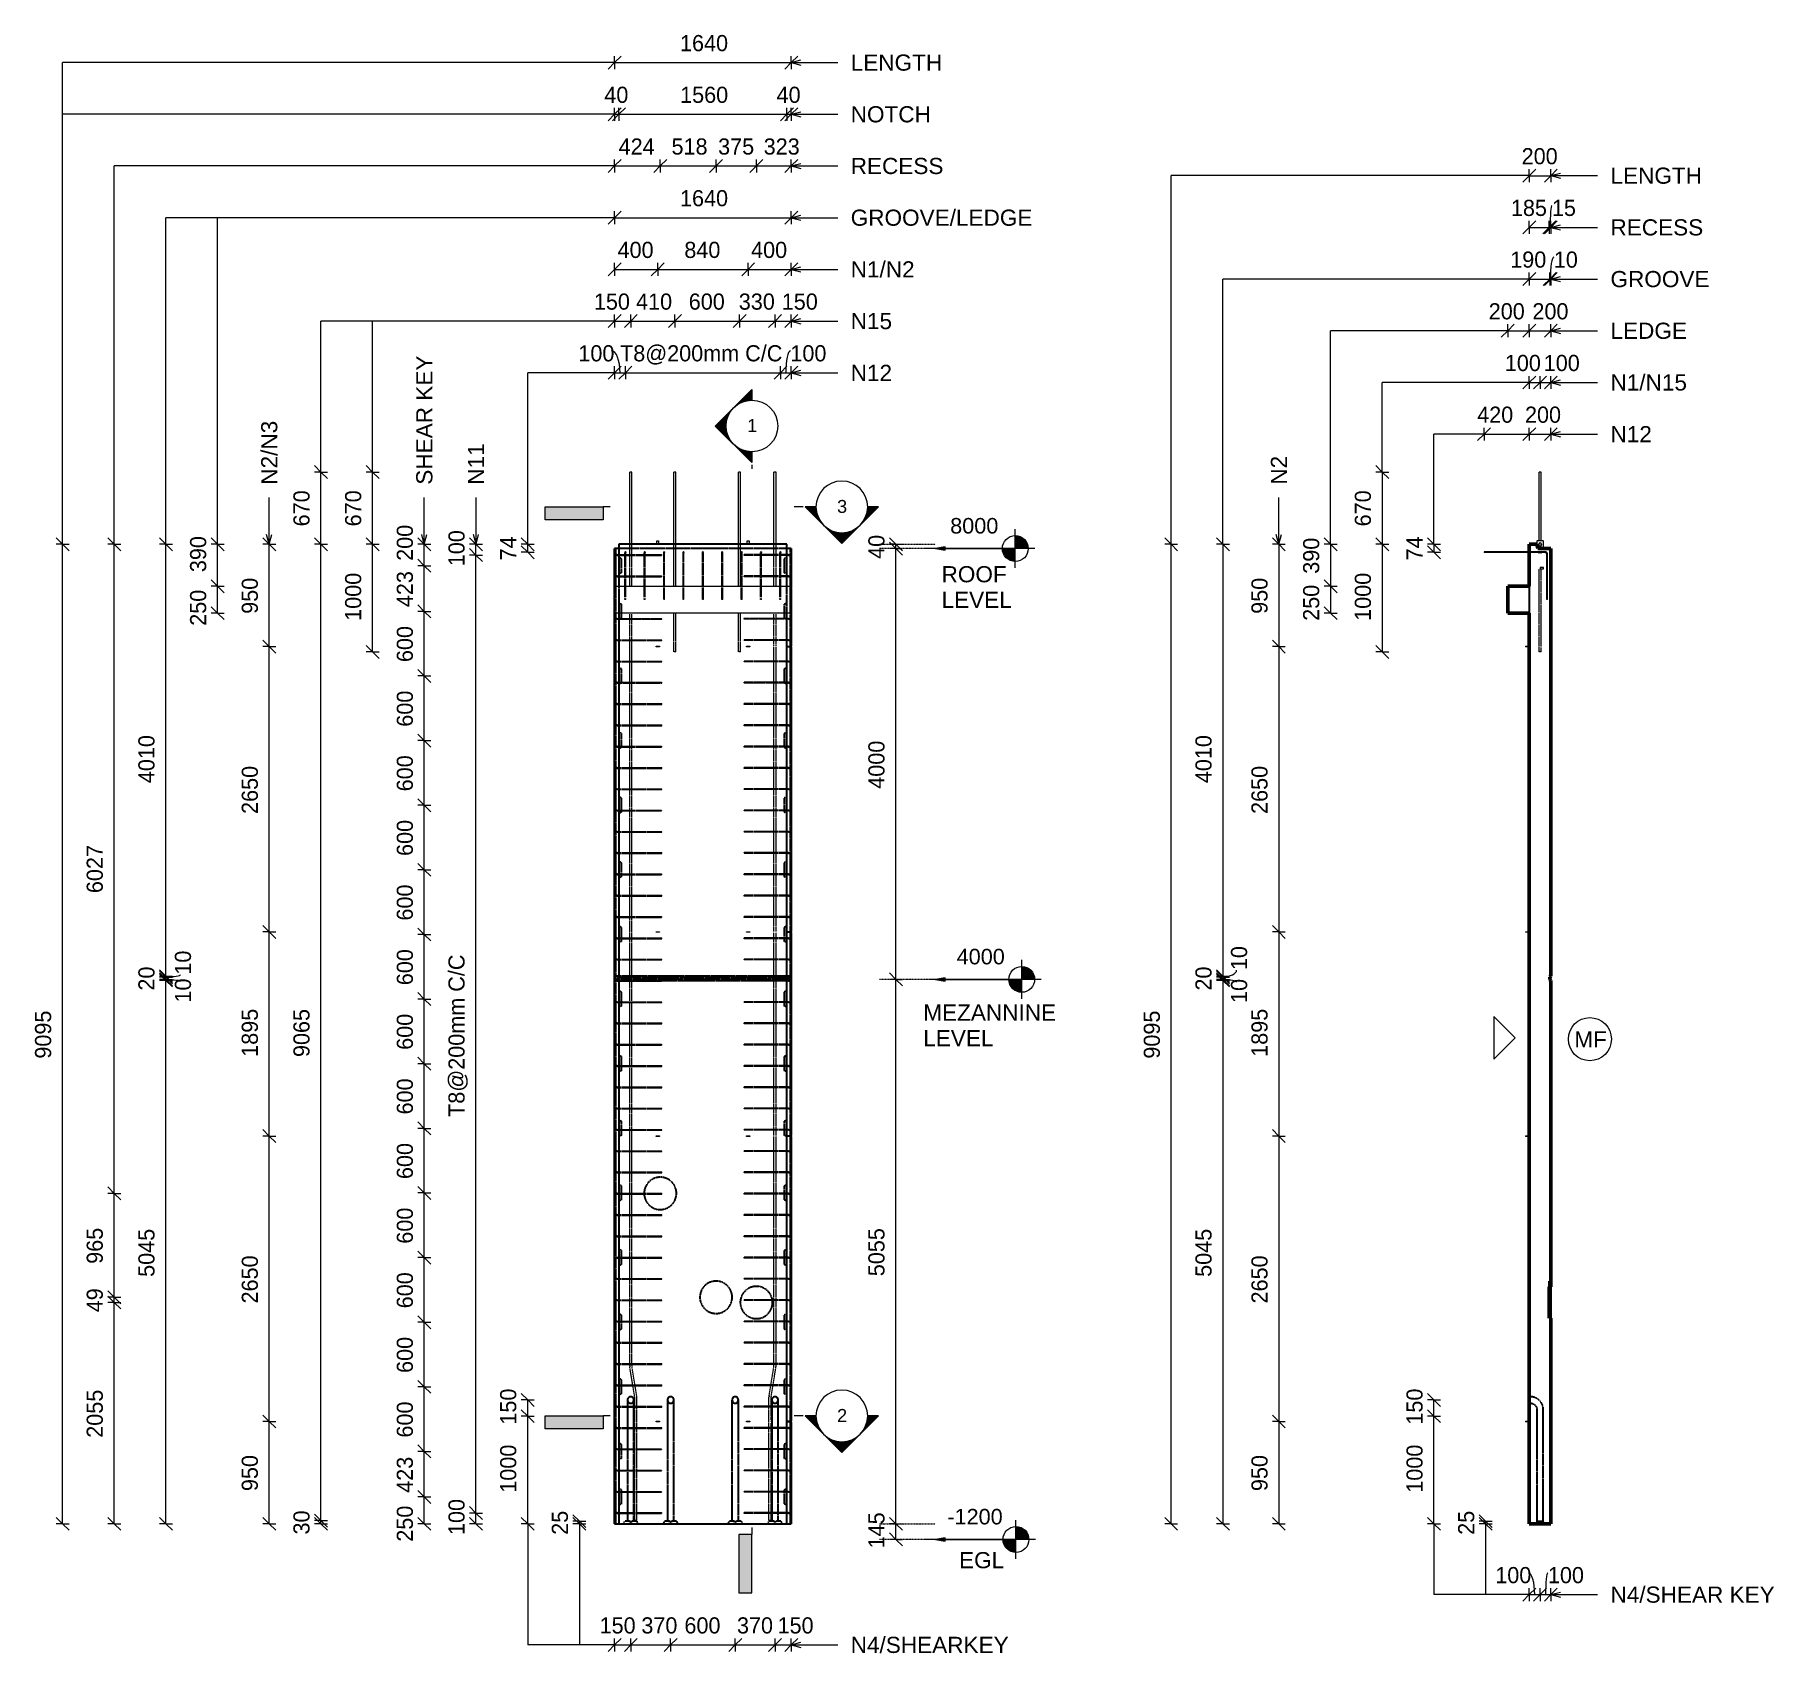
# Model space of a CAD drawing. Header units: millimetres. Extents: x -12091 to 4065, y -2596 to 12430.
import ezdxf

# ---------------------------------------------------------------- set-up
doc = ezdxf.new("R2010")
doc.units = ezdxf.units.MM
doc.linetypes.add('Dash', pattern=[6.36, 3.18, -3.18])
doc.linetypes.add('Overhead', pattern=[3.97, 2.38, -1.59])
for name, color, linetype, lineweight in [('A-ANNO-DIMS', 211, 'Continuous', 9), ('A-ANNO-DIMS-60', 211, 'Continuous', 9), ('A-DETL-MBND', 5, 'Continuous', 18), ('A-DETL-THIN', 151, 'Continuous', 18), ('A-FLOR-OVHD', 1, 'Overhead', 18), ('A-GENM', 13, 'Continuous', 18), ('A-WALL', 113, 'Continuous', 25), ('A-WALL-HDLN', 110, 'Dash', 25), ('G-ANNO-DIMS', 111, 'Continuous', 9), ('G-ANNO-SYMB', 111, 'Continuous', 9), ('G-ANNO-TEXT', 231, 'Continuous', 9), ('S-BEAM', 12, 'Continuous', 18), ('S-RBAR', 171, 'Continuous', 18)]:
    doc.layers.add(name, color=color, linetype=linetype, lineweight=lineweight)
doc.styles.add('Arial', font='arial.ttf', dxfattribs={"height": 120})
doc.styles.add('Arial_1', font='arial.ttf', dxfattribs={"height": 150})
doc.styles.add('Arial_2', font='arial.ttf', dxfattribs={"height": 144})
doc.styles.add('Nirmala UI Semilight', font='NirmalaS.ttf', dxfattribs={"height": 150})
doc.dimstyles.new('Arrow_Filled_-_2_5_NI_UI', dxfattribs={"dimscale": 304.8, "dimtxt": 157.104592, "dimasz": 0.393701, "dimexe": 0.19685, "dimexo": 0.0625, "dimgap": 0.19685, "dimtad": 1, "dimdec": 4, "dimzin": 0, "dimdsep": 46, "dimtxsty": 'Nirmala UI Semilight', "dimblk1": 'OBLIQUE', "dimblk2": 'OBLIQUE', "dimsah": 1, "dimcen": 0.09, "dimazin": 0, "dimtfac": 1, "dimtdec": 4, "dimtix": 1, "dimtmove": 2, "dimatfit": 3, "dimfxl": 0.19685, "dimfxlon": 1, "dimtvp": 1, "dimtolj": 1, "dimtzin": 0, "dimarcsym": 2})
doc.dimstyles.new('Arrow_Filled_-_2_5_NI_UI_1', dxfattribs={"dimscale": 304.8, "dimtxt": 157.104592, "dimasz": 0.393701, "dimexe": 0.19685, "dimexo": 0.0625, "dimgap": 0.19685, "dimtad": 1, "dimdec": 4, "dimzin": 0, "dimdsep": 46, "dimtxsty": 'Nirmala UI Semilight', "dimblk1": 'OBLIQUE', "dimblk2": 'OBLIQUE', "dimsah": 1, "dimcen": 0.09, "dimazin": 0, "dimtfac": 1, "dimtdec": 4, "dimtix": 1, "dimtmove": 0, "dimatfit": 3, "dimfxl": 0.19685, "dimfxlon": 1, "dimtvp": 1, "dimtolj": 1, "dimtzin": 0, "dimarcsym": 2})
doc.dimstyles.new('Arrow_Filled_-_2_5_NI_UI_2', dxfattribs={"dimscale": 304.8, "dimtxt": 157.104592, "dimasz": 0.393701, "dimexe": 0.19685, "dimexo": 0.0625, "dimgap": 0.19685, "dimtad": 1, "dimdec": 4, "dimzin": 0, "dimdsep": 46, "dimtxsty": 'Nirmala UI Semilight', "dimblk1": 'OBLIQUE', "dimblk2": 'OBLIQUE', "dimsah": 1, "dimcen": 0.09, "dimazin": 0, "dimtfac": 1, "dimtdec": 4, "dimtix": 1, "dimtmove": 1, "dimatfit": 3, "dimfxl": 0.19685, "dimfxlon": 1, "dimtvp": 1, "dimtolj": 1, "dimtzin": 0, "dimarcsym": 2})

msp = doc.modelspace()

# ---------------------------------------------------------------- texts
at = {"layer": 'G-ANNO-SYMB', "char_height": 120, "width": 115.443, "attachment_point": 1, "style": 'Arial'}
for s, insert in [('1', (-5474.54714, 8862.36539)), ('3', (-4639.14202, 8111.32484)), ('2', (-4639.14202, -328.67516))]:
    msp.add_mtext(s, dxfattribs=dict(at, insert=insert))
at = {"layer": 'G-ANNO-TEXT', "color": 7, "char_height": 150, "attachment_point": 1, "style": 'Arial_1'}
for s, insert, width in [('LENGTH', (-4512.9311, 12247.1115), 1029.36675), ('NOTCH', (-4512.9311, 11767.1115), 904.3035), ('RECESS', (-4512.9311, 11287.1115), 1038.987), ('LENGTH', (2543.96837, 11197.15425), 1029.36675), ('GROOVE/LEDGE', (-4512.9311, 10807.13154), 2039.493), ('RECESS', (2543.96837, 10717.15425), 1038.987), ('N1/N2', (-4512.9311, 10327.13154), 716.708625), ('GROOVE', (2543.96837, 10237.15425), 1111.138875), ('N15', (-4512.9311, 9847.13154), 461.772), ('LEDGE', (2543.96837, 9757.15425), 856.20225), ('N12', (-4512.9311, 9366.18995), 461.772), ('N1/N15', (2543.96837, 9277.15425), 856.20225), ('N12', (2543.96837, 8797.15425), 461.772), ('ROOF', (-3668.93121, 7496.7455), 731.139), ('LEVEL', (-3668.93121, 7258.6205), 784.050375), ('MEZANNINE', (-3838.73709, 3427.04166), 1486.328625), ('LEVEL', (-3838.73709, 3188.91666), 784.050375), ('MF', (2208.18903, 3177.85932), 360.759375), ('EGL', (-3506.38911, -1657.29481), 505.063125), ('N4/SHEAR KEY', (2543.96837, -1977.19913), 1842.277875), ('N4/SHEARKEY', (-4512.81662, -2443.94954), 1770.126)]:
    msp.add_mtext(s, dxfattribs=dict(at, insert=insert, width=width))
at = {"layer": 'G-ANNO-TEXT', "color": 7, "char_height": 150, "attachment_point": 1, "rotation": 90, "style": 'Arial_1'}
for s, insert, width in [('SHEAR KEY', (-8547.8619, 8252.61524), 1447.847625), ('N2/N3', (-9988.21254, 8252.61524), 716.708625), ('N11', (-8067.8619, 8252.61524), 461.772), ('N2', (-610.37333, 8253.28955), 322.278375)]:
    msp.add_mtext(s, dxfattribs=dict(at, insert=insert, width=width))

# ---------------------------------------------------------------- blocks, each defined once
blk = doc.blocks.new('RR spread anchor face based - RR-SA-7_5-260-1726841-Elevation Front')
at = {"layer": 'A-GENM'}
for p, q in [((-6313, 7728), (-6313, 7733)), ((-6313, 7733), (-6297, 7733)), ((-6313, 7700), (-6313, 7728)), ((-6297, 7728), (-6313, 7728)), ((-6297, 7733), (-6297, 7728)), ((-6297, 7728), (-6297, 7700))]:
    blk.add_line(p, q, dxfattribs=at)
blk = doc.blocks.new('RR spread anchor face based - RR-SA-2_5-200-1726821-Elevation Front')
at = {"layer": 'A-GENM'}
for p, q in [((-5105, 6755), (-5070, 6755)), ((-5070, 6745), (-5105, 6745)), ((-5070, 6755), (-5065, 6755)), ((-5070, 6745), (-5070, 6755)), ((-5065, 6745), (-5070, 6745)), ((-5065, 6755), (-5065, 6745))]:
    blk.add_line(p, q, dxfattribs=at)
blk = doc.blocks.new('RR spread anchor face based - RR-SA-1_4-160-1726851-Elevation Front')
at = {"layer": 'A-GENM'}
for p, q in [((-6320, 6753), (-6318, 6753)), ((-6320, 6747), (-6320, 6753)), ((-6318, 6747), (-6320, 6747)), ((-6318, 6753), (-6293, 6753)), ((-6318, 6753), (-6318, 6747)), ((-6293, 6747), (-6318, 6747)), ((-6293, 6753), (-6290, 6753)), ((-6293, 6753), (-6293, 6747)), ((-6290, 6747), (-6293, 6747)), ((-6290, 6753), (-6290, 6747))]:
    blk.add_line(p, q, dxfattribs=at)
blk = doc.blocks.new('RR spread anchor face based - RR-SA-7_5-260-1726841-Elevation Right')
at = {"layer": 'A-GENM'}
for p, q in [((12986, 7733), (12984, 7728)), ((12984, 7728), (12984, 7700)), ((13041, 7733), (12986, 7733)), ((13001, 7695), (13001, 7699)), ((13027, 7699), (13027, 7695)), ((13044, 7728), (13041, 7733)), ((13044, 7660), (13044, 7728)), ((13044, 7483), (13014, 7483)), ((13014, 7483), (13014, 7473)), ((13014, 7473), (13044, 7473)), ((13044, 7473), (13044, 7483))]:
    blk.add_line(p, q, dxfattribs=at)
for centre, start, end in [((13014, 7699), 0, 180), ((13014, 7695), 180, 0)]:
    blk.add_arc(centre, 13, start, end, dxfattribs=at)
blk = doc.blocks.new('RR spread anchor face based - RR-SA-1_4-160-1726851-Elevation Right')
at = {"layer": 'A-GENM'}
for p, q in [((12879, 6753), (12884, 6753)), ((12879, 6753), (12879, 6747)), ((12884, 6747), (12879, 6747)), ((12884, 6753), (12914, 6753)), ((12884, 6753), (12884, 6747)), ((12914, 6747), (12884, 6747))]:
    blk.add_line(p, q, dxfattribs=at)
blk = doc.blocks.new('Detail View - M_Section Tail - Filled Horizontal-14034-Elevation Front')
at = {"layer": 'G-ANNO-SYMB'}
blk.add_hatch(color=256, dxfattribs=at).paths.add_polyline_path([(-6812, -513), (-6812, -393), (-7352, -393), (-7352, -513)])
for p, q in [((-7352, -513), (-7352, -393)), ((-7352, -393), (-6812, -393)), ((-6812, -393), (-6812, -513)), ((-6812, -513), (-7352, -513))]:
    blk.add_line(p, q, dxfattribs=at)
blk = doc.blocks.new('Detail View - M_Section Head - Filled SHOP DWG-1002450-Elevation Front')
at = {"layer": 'G-ANNO-SYMB'}
h = blk.add_hatch(color=256, dxfattribs=at)
edge = h.paths.add_edge_path()
edge.add_line((-4935, -393), (-4835, -393))
edge.add_arc((-4595, -393), 240, 180, 225)
edge.add_line((-4765, -563), (-4935, -393))
h = blk.add_hatch(color=256, dxfattribs=at)
edge = h.paths.add_edge_path()
edge.add_line((-4256, -393), (-4425, -563))
edge.add_arc((-4595, -393), 240, 315, 360)
edge.add_line((-4355, -393), (-4256, -393))
h = blk.add_hatch(color=256, dxfattribs=at)
edge = h.paths.add_edge_path()
edge.add_line((-4595, -733), (-4765, -563))
edge.add_arc((-4595, -393), 240, 225, 270)
edge.add_line((-4595, -633), (-4595, -733))
h = blk.add_hatch(color=256, dxfattribs=at)
edge = h.paths.add_edge_path()
edge.add_line((-4595, -733), (-4595, -633))
edge.add_arc((-4595, -393), 240, 270, 315)
edge.add_line((-4425, -563), (-4595, -733))
for p, q in [((-4595, -733), (-4935, -393)), ((-4835, -393), (-4935, -393)), ((-4935, -393), (-4765, -563)), ((-4835, -393), (-4935, -393)), ((-4595, -733), (-4256, -393)), ((-4425, -563), (-4256, -393)), ((-4355, -393), (-4256, -393)), ((-4256, -393), (-4355, -393)), ((-4765, -563), (-4595, -733)), ((-4595, -733), (-4425, -563)), ((-4595, -633), (-4595, -733)), ((-4595, -733), (-4595, -633))]:
    blk.add_line(p, q, dxfattribs=at)
for start, end in [(360, 180), (180, 360), (180, 225), (315, 0), (225, 270), (270, 315)]:
    blk.add_arc((-4595, -393), 240, start, end, dxfattribs=at)
blk = doc.blocks.new('DIMBLOCK1-Elevation Front')
at = {"layer": 'A-ANNO-DIMS-60'}
for p, q in [((-6705, -2519), (-6765, -2579)), ((-6705, -2519), (-6645, -2459)), ((-6705, -2519), (-6705, -2459)), ((-6705, -2519), (-6555, -2519)), ((-6705, -2519), (-6705, -2579)), ((-6555, -2519), (-6615, -2579)), ((-6555, -2519), (-6495, -2459)), ((-6555, -2519), (-6555, -2459)), ((-6555, -2519), (-6555, -2579))]:
    blk.add_line(p, q, dxfattribs=at)
at = {"layer": 'A-ANNO-DIMS-60', "color": 0, "insert": (-6845, -2263), "char_height": 150, "width": 370.2, "attachment_point": 1, "line_spacing_factor": 1.142579, "style": 'Nirmala UI Semilight'}
blk.add_mtext('150', dxfattribs=at)
blk = doc.blocks.new('_Oblique')
at = {"color": 0, "linetype": 'ByBlock', "lineweight": -2}
blk.add_line((-0.5, -0.5), (0.5, 0.5), dxfattribs=at)
blk = doc.blocks.new('DIMBLOCK2-Elevation Front')
at = {"layer": 'A-ANNO-DIMS-60'}
for p, q in [((-6555, -2519), (-6615, -2579)), ((-6555, -2519), (-6495, -2459)), ((-6555, -2519), (-6555, -2459)), ((-6555, -2519), (-6185, -2519)), ((-6555, -2519), (-6555, -2579)), ((-6185, -2519), (-6245, -2579)), ((-6185, -2519), (-6125, -2459)), ((-6185, -2519), (-6185, -2459)), ((-6185, -2519), (-6185, -2579))]:
    blk.add_line(p, q, dxfattribs=at)
at = {"layer": 'A-ANNO-DIMS-60', "color": 0, "insert": (-6457, -2263), "char_height": 150, "width": 404.47, "attachment_point": 1, "line_spacing_factor": 1.142579, "style": 'Nirmala UI Semilight'}
blk.add_mtext('370', dxfattribs=at)
blk = doc.blocks.new('DIMBLOCK3-Elevation Front')
at = {"layer": 'A-ANNO-DIMS-60'}
for p, q in [((-6185, -2519), (-6245, -2579)), ((-6185, -2519), (-6125, -2459)), ((-6185, -2519), (-6185, -2459)), ((-6185, -2519), (-5585, -2519)), ((-6185, -2519), (-6185, -2579)), ((-5585, -2519), (-5645, -2579)), ((-5585, -2519), (-5525, -2459)), ((-5585, -2519), (-5585, -2459)), ((-5585, -2519), (-5585, -2579))]:
    blk.add_line(p, q, dxfattribs=at)
at = {"layer": 'A-ANNO-DIMS-60', "color": 0, "insert": (-6057, -2263), "char_height": 150, "width": 411.33, "attachment_point": 1, "line_spacing_factor": 1.142579, "style": 'Nirmala UI Semilight'}
blk.add_mtext('600', dxfattribs=at)
blk = doc.blocks.new('DIMBLOCK4-Elevation Front')
at = {"layer": 'A-ANNO-DIMS-60'}
for p, q in [((-5585, -2519), (-5645, -2579)), ((-5585, -2519), (-5525, -2459)), ((-5585, -2519), (-5585, -2459)), ((-5585, -2519), (-5215, -2519)), ((-5585, -2519), (-5585, -2579)), ((-5215, -2519), (-5275, -2579)), ((-5215, -2519), (-5155, -2459)), ((-5215, -2519), (-5215, -2459)), ((-5215, -2519), (-5215, -2579))]:
    blk.add_line(p, q, dxfattribs=at)
at = {"layer": 'A-ANNO-DIMS-60', "color": 0, "insert": (-5569, -2263), "char_height": 150, "width": 404.47, "attachment_point": 1, "line_spacing_factor": 1.142579, "style": 'Nirmala UI Semilight'}
blk.add_mtext('370', dxfattribs=at)
blk = doc.blocks.new('DIMBLOCK5-Elevation Front')
at = {"layer": 'A-ANNO-DIMS-60'}
for p, q in [((-5215, -2519), (-5275, -2579)), ((-5215, -2519), (-5155, -2459)), ((-5215, -2519), (-5215, -2459)), ((-5215, -2519), (-5065, -2519)), ((-5215, -2519), (-5215, -2579)), ((-5065, -2519), (-5125, -2579)), ((-5065, -2519), (-5005, -2459)), ((-5065, -2519), (-5065, -2459)), ((-5065, -2519), (-5065, -2579))]:
    blk.add_line(p, q, dxfattribs=at)
at = {"layer": 'A-ANNO-DIMS-60', "color": 0, "insert": (-5192, -2263), "char_height": 150, "width": 370.2, "attachment_point": 1, "line_spacing_factor": 1.142579, "style": 'Nirmala UI Semilight'}
blk.add_mtext('150', dxfattribs=at)
blk = doc.blocks.new('DIMBLOCK6-Elevation Front')
at = {"layer": 'A-ANNO-DIMS-60'}
for p, q in [((-7033, -1370), (-7093, -1310)), ((-7033, -1395), (-7093, -1335)), ((-7033, -1370), (-7093, -1370)), ((-7033, -1395), (-7093, -1395)), ((-7033, -1395), (-7033, -1370)), ((-7033, -1370), (-6973, -1430)), ((-7033, -1370), (-6973, -1370)), ((-7033, -1395), (-6973, -1455)), ((-7033, -1395), (-6973, -1395))]:
    blk.add_line(p, q, dxfattribs=at)
at = {"layer": 'A-ANNO-DIMS-60', "color": 0, "insert": (-7289, -1497), "char_height": 150, "width": 274.22, "attachment_point": 1, "rotation": 90, "line_spacing_factor": 1.142579, "style": 'Nirmala UI Semilight'}
blk.add_mtext('25', dxfattribs=at)
blk = doc.blocks.new('DIMBLOCK7-Elevation Front')
at = {"layer": 'A-ANNO-DIMS-60'}
for p, q in [((-7513, -395), (-7573, -335)), ((-7513, -395), (-7573, -395)), ((-7513, -1395), (-7513, -395)), ((-7513, -395), (-7453, -455)), ((-7513, -395), (-7453, -395)), ((-7513, -1395), (-7573, -1335)), ((-7513, -1395), (-7573, -1395)), ((-7513, -1395), (-7453, -1455)), ((-7513, -1395), (-7453, -1395))]:
    blk.add_line(p, q, dxfattribs=at)
at = {"layer": 'A-ANNO-DIMS-60', "color": 0, "insert": (-7769, -1106), "char_height": 150, "width": 507.31, "attachment_point": 1, "rotation": 90, "line_spacing_factor": 1.142579, "style": 'Nirmala UI Semilight'}
blk.add_mtext('1000', dxfattribs=at)
blk = doc.blocks.new('DIMBLOCK8-Elevation Front')
at = {"layer": 'A-ANNO-DIMS-60'}
for p, q in [((-7513, -245), (-7573, -185)), ((-7513, -245), (-7573, -245)), ((-7513, -395), (-7513, -245)), ((-7513, -245), (-7453, -305)), ((-7513, -245), (-7453, -245)), ((-7513, -395), (-7573, -335)), ((-7513, -395), (-7573, -395)), ((-7513, -395), (-7453, -455)), ((-7513, -395), (-7453, -395))]:
    blk.add_line(p, q, dxfattribs=at)
at = {"layer": 'A-ANNO-DIMS-60', "color": 0, "insert": (-7769, -474), "char_height": 150, "width": 370.2, "attachment_point": 1, "rotation": 90, "line_spacing_factor": 1.142579, "style": 'Nirmala UI Semilight'}
blk.add_mtext('150', dxfattribs=at)
blk = doc.blocks.new('DIMBLOCK9-Elevation Front')
at = {"layer": 'A-ANNO-DIMS-60'}
for p, q in [((-6705, 9292), (-6765, 9232)), ((-6705, 9292), (-6645, 9352)), ((-6705, 9292), (-6705, 9352)), ((-6705, 9292), (-6605, 9292)), ((-6705, 9292), (-6705, 9232)), ((-6605, 9292), (-6665, 9232)), ((-6605, 9292), (-6545, 9352)), ((-6605, 9292), (-6605, 9352)), ((-6605, 9292), (-6605, 9232))]:
    blk.add_line(p, q, dxfattribs=at)
blk.add_ellipse((-6733, 9292), major_axis=(0, 203), ratio=0.384682, start_param=4.712389, end_param=6.283185, dxfattribs=at)
at = {"layer": 'A-ANNO-DIMS-60', "color": 0, "insert": (-7042, 9548), "char_height": 150, "width": 370.2, "attachment_point": 1, "line_spacing_factor": 1.142579, "style": 'Nirmala UI Semilight'}
blk.add_mtext('100', dxfattribs=at)
blk = doc.blocks.new('DIMBLOCK10-Elevation Front')
at = {"layer": 'A-ANNO-DIMS-60'}
for p, q in [((-6605, 9292), (-6665, 9232)), ((-6605, 9292), (-6545, 9352)), ((-6605, 9292), (-6605, 9352)), ((-6605, 9292), (-5165, 9292)), ((-6605, 9292), (-6605, 9232)), ((-5165, 9292), (-5225, 9232)), ((-5165, 9292), (-5105, 9352)), ((-5165, 9292), (-5165, 9352)), ((-5165, 9292), (-5165, 9232))]:
    blk.add_line(p, q, dxfattribs=at)
at = {"layer": 'A-ANNO-DIMS-60', "color": 0, "insert": (-6655, 9548), "char_height": 150, "width": 1847.55, "attachment_point": 1, "line_spacing_factor": 1.142579, "style": 'Nirmala UI Semilight'}
blk.add_mtext('T8@200mm C/C', dxfattribs=at)
blk = doc.blocks.new('DIMBLOCK11-Elevation Front')
at = {"layer": 'A-ANNO-DIMS-60'}
for p, q in [((-5165, 9292), (-5225, 9232)), ((-5165, 9292), (-5105, 9352)), ((-5165, 9292), (-5165, 9352)), ((-5165, 9292), (-5065, 9292)), ((-5165, 9292), (-5165, 9232)), ((-5065, 9292), (-5125, 9232)), ((-5065, 9292), (-5005, 9352)), ((-5065, 9292), (-5065, 9352)), ((-5065, 9292), (-5065, 9232))]:
    blk.add_line(p, q, dxfattribs=at)
blk.add_ellipse((-5073, 9292), major_axis=(0, 203), ratio=0.209126, start_param=0, end_param=1.570796, dxfattribs=at)
at = {"layer": 'A-ANNO-DIMS-60', "color": 0, "insert": (-5073, 9548), "char_height": 150, "width": 370.2, "attachment_point": 1, "line_spacing_factor": 1.142579, "style": 'Nirmala UI Semilight'}
blk.add_mtext('100', dxfattribs=at)
blk = doc.blocks.new('DIMBLOCK12-Elevation Front')
at = {"layer": 'A-ANNO-DIMS-60'}
for p, q in [((-6705, 9772), (-6765, 9712)), ((-6705, 9772), (-6645, 9832)), ((-6705, 9772), (-6705, 9832)), ((-6705, 9772), (-6555, 9772)), ((-6705, 9772), (-6705, 9712)), ((-6555, 9772), (-6615, 9712)), ((-6555, 9772), (-6495, 9832)), ((-6555, 9772), (-6555, 9832)), ((-6555, 9772), (-6555, 9712))]:
    blk.add_line(p, q, dxfattribs=at)
at = {"layer": 'A-ANNO-DIMS-60', "color": 0, "insert": (-6898, 10028), "char_height": 150, "width": 370.2, "attachment_point": 1, "line_spacing_factor": 1.142579, "style": 'Nirmala UI Semilight'}
blk.add_mtext('150', dxfattribs=at)
blk = doc.blocks.new('DIMBLOCK13-Elevation Front')
at = {"layer": 'A-ANNO-DIMS-60'}
for p, q in [((-6555, 9772), (-6615, 9712)), ((-6555, 9772), (-6495, 9832)), ((-6555, 9772), (-6555, 9832)), ((-6555, 9772), (-6145, 9772)), ((-6555, 9772), (-6555, 9712)), ((-6145, 9772), (-6205, 9712)), ((-6145, 9772), (-6085, 9832)), ((-6145, 9772), (-6145, 9832)), ((-6145, 9772), (-6145, 9712))]:
    blk.add_line(p, q, dxfattribs=at)
at = {"layer": 'A-ANNO-DIMS-60', "color": 0, "insert": (-6506, 10028), "char_height": 150, "width": 373.62, "attachment_point": 1, "line_spacing_factor": 1.142579, "style": 'Nirmala UI Semilight'}
blk.add_mtext('410', dxfattribs=at)
blk = doc.blocks.new('DIMBLOCK14-Elevation Front')
at = {"layer": 'A-ANNO-DIMS-60'}
for p, q in [((-6145, 9772), (-6205, 9712)), ((-6145, 9772), (-6085, 9832)), ((-6145, 9772), (-6145, 9832)), ((-6145, 9772), (-5545, 9772)), ((-6145, 9772), (-6145, 9712)), ((-5545, 9772), (-5605, 9712)), ((-5545, 9772), (-5485, 9832)), ((-5545, 9772), (-5545, 9832)), ((-5545, 9772), (-5545, 9712))]:
    blk.add_line(p, q, dxfattribs=at)
at = {"layer": 'A-ANNO-DIMS-60', "color": 0, "insert": (-6017, 10028), "char_height": 150, "width": 411.33, "attachment_point": 1, "line_spacing_factor": 1.142579, "style": 'Nirmala UI Semilight'}
blk.add_mtext('600', dxfattribs=at)
blk = doc.blocks.new('DIMBLOCK15-Elevation Front')
at = {"layer": 'A-ANNO-DIMS-60'}
for p, q in [((-5545, 9772), (-5605, 9712)), ((-5545, 9772), (-5485, 9832)), ((-5545, 9772), (-5545, 9832)), ((-5545, 9772), (-5215, 9772)), ((-5545, 9772), (-5545, 9712)), ((-5215, 9772), (-5275, 9712)), ((-5215, 9772), (-5155, 9832)), ((-5215, 9772), (-5215, 9832)), ((-5215, 9772), (-5215, 9712))]:
    blk.add_line(p, q, dxfattribs=at)
at = {"layer": 'A-ANNO-DIMS-60', "color": 0, "insert": (-5552, 10028), "char_height": 150, "width": 411.33, "attachment_point": 1, "line_spacing_factor": 1.142579, "style": 'Nirmala UI Semilight'}
blk.add_mtext('330', dxfattribs=at)
blk = doc.blocks.new('DIMBLOCK16-Elevation Front')
at = {"layer": 'A-ANNO-DIMS-60'}
for p, q in [((-5215, 9772), (-5275, 9712)), ((-5215, 9772), (-5155, 9832)), ((-5215, 9772), (-5215, 9832)), ((-5215, 9772), (-5065, 9772)), ((-5215, 9772), (-5215, 9712)), ((-5065, 9772), (-5125, 9712)), ((-5065, 9772), (-5005, 9832)), ((-5065, 9772), (-5065, 9832)), ((-5065, 9772), (-5065, 9712))]:
    blk.add_line(p, q, dxfattribs=at)
at = {"layer": 'A-ANNO-DIMS-60', "color": 0, "insert": (-5153, 10028), "char_height": 150, "width": 370.2, "attachment_point": 1, "line_spacing_factor": 1.142579, "style": 'Nirmala UI Semilight'}
blk.add_mtext('150', dxfattribs=at)
blk = doc.blocks.new('DIMBLOCK17-Elevation Front')
at = {"layer": 'A-ANNO-DIMS-60'}
for p, q in [((-6705, 10252), (-6765, 10192)), ((-6705, 10252), (-6645, 10312)), ((-6705, 10252), (-6705, 10312)), ((-6705, 10252), (-6305, 10252)), ((-6705, 10252), (-6705, 10192)), ((-6305, 10252), (-6365, 10192)), ((-6305, 10252), (-6245, 10312)), ((-6305, 10252), (-6305, 10312)), ((-6305, 10252), (-6305, 10192))]:
    blk.add_line(p, q, dxfattribs=at)
at = {"layer": 'A-ANNO-DIMS-60', "color": 0, "insert": (-6678, 10508), "char_height": 150, "width": 414.76, "attachment_point": 1, "line_spacing_factor": 1.142579, "style": 'Nirmala UI Semilight'}
blk.add_mtext('400', dxfattribs=at)
blk = doc.blocks.new('DIMBLOCK18-Elevation Front')
at = {"layer": 'A-ANNO-DIMS-60'}
for p, q in [((-6305, 10252), (-6365, 10192)), ((-6305, 10252), (-6245, 10312)), ((-6305, 10252), (-6305, 10312)), ((-6305, 10252), (-5465, 10252)), ((-6305, 10252), (-6305, 10192)), ((-5465, 10252), (-5525, 10192)), ((-5465, 10252), (-5405, 10312)), ((-5465, 10252), (-5465, 10312)), ((-5465, 10252), (-5465, 10192))]:
    blk.add_line(p, q, dxfattribs=at)
at = {"layer": 'A-ANNO-DIMS-60', "color": 0, "insert": (-6058, 10508), "char_height": 150, "width": 414.76, "attachment_point": 1, "line_spacing_factor": 1.142579, "style": 'Nirmala UI Semilight'}
blk.add_mtext('840', dxfattribs=at)
blk = doc.blocks.new('DIMBLOCK19-Elevation Front')
at = {"layer": 'A-ANNO-DIMS-60'}
for p, q in [((-5465, 10252), (-5525, 10192)), ((-5465, 10252), (-5405, 10312)), ((-5465, 10252), (-5465, 10312)), ((-5465, 10252), (-5065, 10252)), ((-5465, 10252), (-5465, 10192)), ((-5065, 10252), (-5125, 10192)), ((-5065, 10252), (-5005, 10312)), ((-5065, 10252), (-5065, 10312)), ((-5065, 10252), (-5065, 10192))]:
    blk.add_line(p, q, dxfattribs=at)
at = {"layer": 'A-ANNO-DIMS-60', "color": 0, "insert": (-5438, 10508), "char_height": 150, "width": 414.76, "attachment_point": 1, "line_spacing_factor": 1.142579, "style": 'Nirmala UI Semilight'}
blk.add_mtext('400', dxfattribs=at)
blk = doc.blocks.new('DIMBLOCK20-Elevation Front')
at = {"layer": 'A-ANNO-DIMS-60'}
for p, q in [((-6705, 10732), (-6765, 10672)), ((-6705, 10732), (-6645, 10792)), ((-6705, 10732), (-6705, 10792)), ((-6705, 10732), (-5065, 10732)), ((-6705, 10732), (-6705, 10672)), ((-5065, 10732), (-5125, 10672)), ((-5065, 10732), (-5005, 10792)), ((-5065, 10732), (-5065, 10792)), ((-5065, 10732), (-5065, 10672))]:
    blk.add_line(p, q, dxfattribs=at)
at = {"layer": 'A-ANNO-DIMS-60', "color": 0, "insert": (-6098, 10988), "char_height": 150, "width": 510.73, "attachment_point": 1, "line_spacing_factor": 1.142579, "style": 'Nirmala UI Semilight'}
blk.add_mtext('1640', dxfattribs=at)
blk = doc.blocks.new('DIMBLOCK21-Elevation Front')
at = {"layer": 'A-ANNO-DIMS-60'}
for p, q in [((-6705, 11692), (-6765, 11632)), ((-6665, 11692), (-6725, 11632)), ((-6705, 11692), (-6645, 11752)), ((-6705, 11692), (-6705, 11752)), ((-6705, 11692), (-6665, 11692)), ((-6705, 11692), (-6705, 11632)), ((-6665, 11692), (-6605, 11752)), ((-6665, 11692), (-6665, 11752)), ((-6665, 11692), (-6665, 11632))]:
    blk.add_line(p, q, dxfattribs=at)
at = {"layer": 'A-ANNO-DIMS-60', "color": 0, "insert": (-6801, 11948), "char_height": 150, "width": 277.65, "attachment_point": 1, "line_spacing_factor": 1.142579, "style": 'Nirmala UI Semilight'}
blk.add_mtext('40', dxfattribs=at)
blk = doc.blocks.new('DIMBLOCK22-Elevation Front')
at = {"layer": 'A-ANNO-DIMS-60'}
for p, q in [((-6665, 11692), (-6725, 11632)), ((-6665, 11692), (-6605, 11752)), ((-6665, 11692), (-6665, 11752)), ((-6665, 11692), (-5105, 11692)), ((-6665, 11692), (-6665, 11632)), ((-5105, 11692), (-5165, 11632)), ((-5105, 11692), (-5045, 11752)), ((-5105, 11692), (-5105, 11752)), ((-5105, 11692), (-5105, 11632))]:
    blk.add_line(p, q, dxfattribs=at)
at = {"layer": 'A-ANNO-DIMS-60', "color": 0, "insert": (-6097, 11948), "char_height": 150, "width": 507.31, "attachment_point": 1, "line_spacing_factor": 1.142579, "style": 'Nirmala UI Semilight'}
blk.add_mtext('1560', dxfattribs=at)
blk = doc.blocks.new('DIMBLOCK23-Elevation Front')
at = {"layer": 'A-ANNO-DIMS-60'}
for p, q in [((-5105, 11692), (-5165, 11632)), ((-5065, 11692), (-5125, 11632)), ((-5105, 11692), (-5045, 11752)), ((-5105, 11692), (-5105, 11752)), ((-5105, 11692), (-5065, 11692)), ((-5105, 11692), (-5105, 11632)), ((-5065, 11692), (-5005, 11752)), ((-5065, 11692), (-5065, 11752)), ((-5065, 11692), (-5065, 11632))]:
    blk.add_line(p, q, dxfattribs=at)
at = {"layer": 'A-ANNO-DIMS-60', "color": 0, "insert": (-5201, 11948), "char_height": 150, "width": 277.65, "attachment_point": 1, "line_spacing_factor": 1.142579, "style": 'Nirmala UI Semilight'}
blk.add_mtext('40', dxfattribs=at)
blk = doc.blocks.new('DIMBLOCK24-Elevation Front')
at = {"layer": 'A-ANNO-DIMS-60'}
for p, q in [((-6705, 11212), (-6765, 11152)), ((-6705, 11212), (-6645, 11272)), ((-6705, 11212), (-6705, 11272)), ((-6705, 11212), (-6281, 11212)), ((-6705, 11212), (-6705, 11152)), ((-6281, 11212), (-6341, 11152)), ((-6281, 11212), (-6221, 11272)), ((-6281, 11212), (-6281, 11272)), ((-6281, 11212), (-6281, 11152))]:
    blk.add_line(p, q, dxfattribs=at)
at = {"layer": 'A-ANNO-DIMS-60', "color": 0, "insert": (-6668, 11468), "char_height": 150, "width": 418.18, "attachment_point": 1, "line_spacing_factor": 1.142579, "style": 'Nirmala UI Semilight'}
blk.add_mtext('424', dxfattribs=at)
blk = doc.blocks.new('DIMBLOCK25-Elevation Front')
at = {"layer": 'A-ANNO-DIMS-60'}
for p, q in [((-6281, 11212), (-6341, 11152)), ((-6281, 11212), (-6221, 11272)), ((-6281, 11212), (-6281, 11272)), ((-6281, 11212), (-5763, 11212)), ((-6281, 11212), (-6281, 11152)), ((-5763, 11212), (-5823, 11152)), ((-5763, 11212), (-5703, 11272)), ((-5763, 11212), (-5763, 11272)), ((-5763, 11212), (-5763, 11152))]:
    blk.add_line(p, q, dxfattribs=at)
at = {"layer": 'A-ANNO-DIMS-60', "color": 0, "insert": (-6177, 11468), "char_height": 150, "width": 370.2, "attachment_point": 1, "line_spacing_factor": 1.142579, "style": 'Nirmala UI Semilight'}
blk.add_mtext('518', dxfattribs=at)
blk = doc.blocks.new('DIMBLOCK26-Elevation Front')
at = {"layer": 'A-ANNO-DIMS-60'}
for p, q in [((-5763, 11212), (-5823, 11152)), ((-5763, 11212), (-5703, 11272)), ((-5763, 11212), (-5763, 11272)), ((-5763, 11212), (-5388, 11212)), ((-5763, 11212), (-5763, 11152)), ((-5388, 11212), (-5448, 11152)), ((-5388, 11212), (-5328, 11272)), ((-5388, 11212), (-5388, 11272)), ((-5388, 11212), (-5388, 11152))]:
    blk.add_line(p, q, dxfattribs=at)
at = {"layer": 'A-ANNO-DIMS-60', "color": 0, "insert": (-5744, 11468), "char_height": 150, "width": 404.47, "attachment_point": 1, "line_spacing_factor": 1.142579, "style": 'Nirmala UI Semilight'}
blk.add_mtext('375', dxfattribs=at)
blk = doc.blocks.new('DIMBLOCK27-Elevation Front')
at = {"layer": 'A-ANNO-DIMS-60'}
for p, q in [((-5388, 11212), (-5448, 11152)), ((-5388, 11212), (-5328, 11272)), ((-5388, 11212), (-5388, 11272)), ((-5388, 11212), (-5065, 11212)), ((-5388, 11212), (-5388, 11152)), ((-5065, 11212), (-5125, 11152)), ((-5065, 11212), (-5005, 11272)), ((-5065, 11212), (-5065, 11272)), ((-5065, 11212), (-5065, 11152))]:
    blk.add_line(p, q, dxfattribs=at)
at = {"layer": 'A-ANNO-DIMS-60', "color": 0, "insert": (-5321, 11468), "char_height": 150, "width": 411.33, "attachment_point": 1, "line_spacing_factor": 1.142579, "style": 'Nirmala UI Semilight'}
blk.add_mtext('323', dxfattribs=at)
blk = doc.blocks.new('DIMBLOCK28-Elevation Front')
at = {"layer": 'A-ANNO-DIMS-60'}
for p, q in [((-6705, 12172), (-6765, 12112)), ((-6705, 12172), (-6645, 12232)), ((-6705, 12172), (-6705, 12232)), ((-6705, 12172), (-5065, 12172)), ((-6705, 12172), (-6705, 12112)), ((-5065, 12172), (-5125, 12112)), ((-5065, 12172), (-5005, 12232)), ((-5065, 12172), (-5065, 12232)), ((-5065, 12172), (-5065, 12112))]:
    blk.add_line(p, q, dxfattribs=at)
at = {"layer": 'A-ANNO-DIMS-60', "color": 0, "insert": (-6098, 12428), "char_height": 150, "width": 510.73, "attachment_point": 1, "line_spacing_factor": 1.142579, "style": 'Nirmala UI Semilight'}
blk.add_mtext('1640', dxfattribs=at)
blk = doc.blocks.new('DIMBLOCK29-Elevation Front')
at = {"layer": 'A-ANNO-DIMS-60'}
for p, q in [((-7993, -1295), (-8053, -1235)), ((-7993, -1295), (-8053, -1295)), ((-7993, -1395), (-8053, -1335)), ((-7993, -1395), (-8053, -1395)), ((-7993, -1395), (-7993, -1295)), ((-7993, -1295), (-7933, -1355)), ((-7993, -1295), (-7933, -1295)), ((-7993, -1395), (-7933, -1455)), ((-7993, -1395), (-7933, -1395))]:
    blk.add_line(p, q, dxfattribs=at)
at = {"layer": 'A-ANNO-DIMS-60', "color": 0, "insert": (-8249, -1499), "char_height": 150, "width": 370.2, "attachment_point": 1, "rotation": 90, "line_spacing_factor": 1.142579, "style": 'Nirmala UI Semilight'}
blk.add_mtext('100', dxfattribs=at)
blk = doc.blocks.new('DIMBLOCK30-Elevation Front')
at = {"layer": 'A-ANNO-DIMS-60'}
for p, q in [((-7993, 7600), (-8053, 7660)), ((-7993, 7600), (-8053, 7600)), ((-7993, -1295), (-7993, 7600)), ((-7993, 7600), (-7933, 7540)), ((-7993, 7600), (-7933, 7600)), ((-7993, -1295), (-8053, -1235)), ((-7993, -1295), (-8053, -1295)), ((-7993, -1295), (-7933, -1355)), ((-7993, -1295), (-7933, -1295))]:
    blk.add_line(p, q, dxfattribs=at)
at = {"layer": 'A-ANNO-DIMS-60', "color": 0, "insert": (-8249, 2383), "char_height": 150, "width": 1847.55, "attachment_point": 1, "rotation": 90, "line_spacing_factor": 1.142579, "style": 'Nirmala UI Semilight'}
blk.add_mtext('T8@200mm C/C', dxfattribs=at)
blk = doc.blocks.new('DIMBLOCK31-Elevation Front')
at = {"layer": 'A-ANNO-DIMS-60'}
for p, q in [((-7993, 7700), (-8053, 7760)), ((-7993, 7700), (-8053, 7700)), ((-7993, 7600), (-8053, 7660)), ((-7993, 7600), (-8053, 7600)), ((-7993, 7600), (-7993, 7700)), ((-7993, 7700), (-7933, 7640)), ((-7993, 7700), (-7933, 7700)), ((-7993, 7600), (-7933, 7540)), ((-7993, 7600), (-7933, 7600))]:
    blk.add_line(p, q, dxfattribs=at)
at = {"layer": 'A-ANNO-DIMS-60', "color": 0, "insert": (-8249, 7496), "char_height": 150, "width": 370.2, "attachment_point": 1, "rotation": 90, "line_spacing_factor": 1.142579, "style": 'Nirmala UI Semilight'}
blk.add_mtext('100', dxfattribs=at)
blk = doc.blocks.new('DIMBLOCK32-Elevation Front')
at = {"layer": 'A-ANNO-DIMS-60'}
for p, q in [((-8473, -1145), (-8533, -1085)), ((-8473, -1145), (-8533, -1145)), ((-8473, -1395), (-8473, -1145)), ((-8473, -1145), (-8413, -1205)), ((-8473, -1145), (-8413, -1145)), ((-8473, -1395), (-8533, -1335)), ((-8473, -1395), (-8533, -1395)), ((-8473, -1395), (-8413, -1455)), ((-8473, -1395), (-8413, -1395))]:
    blk.add_line(p, q, dxfattribs=at)
at = {"layer": 'A-ANNO-DIMS-60', "color": 0, "insert": (-8729, -1561), "char_height": 150, "width": 411.33, "attachment_point": 1, "rotation": 90, "line_spacing_factor": 1.142579, "style": 'Nirmala UI Semilight'}
blk.add_mtext('250', dxfattribs=at)
blk = doc.blocks.new('DIMBLOCK33-Elevation Front')
at = {"layer": 'A-ANNO-DIMS-60'}
for p, q in [((-8473, -723), (-8533, -663)), ((-8473, -723), (-8533, -723)), ((-8473, -1145), (-8473, -723)), ((-8473, -723), (-8413, -783)), ((-8473, -723), (-8413, -723)), ((-8473, -1145), (-8533, -1085)), ((-8473, -1145), (-8533, -1145)), ((-8473, -1145), (-8413, -1205)), ((-8473, -1145), (-8413, -1145))]:
    blk.add_line(p, q, dxfattribs=at)
at = {"layer": 'A-ANNO-DIMS-60', "color": 0, "insert": (-8729, -1107), "char_height": 150, "width": 414.76, "attachment_point": 1, "rotation": 90, "line_spacing_factor": 1.142579, "style": 'Nirmala UI Semilight'}
blk.add_mtext('423', dxfattribs=at)
blk = doc.blocks.new('DIMBLOCK34-Elevation Front')
at = {"layer": 'A-ANNO-DIMS-60'}
for p, q in [((-8473, -123), (-8533, -63)), ((-8473, -123), (-8533, -123)), ((-8473, -723), (-8473, -123)), ((-8473, -123), (-8413, -183)), ((-8473, -123), (-8413, -123)), ((-8473, -723), (-8533, -663)), ((-8473, -723), (-8533, -723)), ((-8473, -723), (-8413, -783)), ((-8473, -723), (-8413, -723))]:
    blk.add_line(p, q, dxfattribs=at)
at = {"layer": 'A-ANNO-DIMS-60', "color": 0, "insert": (-8729, -594), "char_height": 150, "width": 411.33, "attachment_point": 1, "rotation": 90, "line_spacing_factor": 1.142579, "style": 'Nirmala UI Semilight'}
blk.add_mtext('600', dxfattribs=at)
blk = doc.blocks.new('DIMBLOCK35-Elevation Front')
at = {"layer": 'A-ANNO-DIMS-60'}
for p, q in [((-8473, 477), (-8533, 537)), ((-8473, 477), (-8533, 477)), ((-8473, -123), (-8473, 477)), ((-8473, 477), (-8413, 417)), ((-8473, 477), (-8413, 477)), ((-8473, -123), (-8533, -63)), ((-8473, -123), (-8533, -123)), ((-8473, -123), (-8413, -183)), ((-8473, -123), (-8413, -123))]:
    blk.add_line(p, q, dxfattribs=at)
at = {"layer": 'A-ANNO-DIMS-60', "color": 0, "insert": (-8729, 6), "char_height": 150, "width": 411.33, "attachment_point": 1, "rotation": 90, "line_spacing_factor": 1.142579, "style": 'Nirmala UI Semilight'}
blk.add_mtext('600', dxfattribs=at)
blk = doc.blocks.new('DIMBLOCK36-Elevation Front')
at = {"layer": 'A-ANNO-DIMS-60'}
for p, q in [((-8473, 1077), (-8533, 1137)), ((-8473, 1077), (-8533, 1077)), ((-8473, 477), (-8473, 1077)), ((-8473, 1077), (-8413, 1017)), ((-8473, 1077), (-8413, 1077)), ((-8473, 477), (-8533, 537)), ((-8473, 477), (-8533, 477)), ((-8473, 477), (-8413, 417)), ((-8473, 477), (-8413, 477))]:
    blk.add_line(p, q, dxfattribs=at)
at = {"layer": 'A-ANNO-DIMS-60', "color": 0, "insert": (-8729, 606), "char_height": 150, "width": 411.33, "attachment_point": 1, "rotation": 90, "line_spacing_factor": 1.142579, "style": 'Nirmala UI Semilight'}
blk.add_mtext('600', dxfattribs=at)
blk = doc.blocks.new('DIMBLOCK37-Elevation Front')
at = {"layer": 'A-ANNO-DIMS-60'}
for p, q in [((-8473, 1677), (-8533, 1737)), ((-8473, 1677), (-8533, 1677)), ((-8473, 1077), (-8473, 1677)), ((-8473, 1677), (-8413, 1617)), ((-8473, 1677), (-8413, 1677)), ((-8473, 1077), (-8533, 1137)), ((-8473, 1077), (-8533, 1077)), ((-8473, 1077), (-8413, 1017)), ((-8473, 1077), (-8413, 1077))]:
    blk.add_line(p, q, dxfattribs=at)
at = {"layer": 'A-ANNO-DIMS-60', "color": 0, "insert": (-8729, 1206), "char_height": 150, "width": 411.33, "attachment_point": 1, "rotation": 90, "line_spacing_factor": 1.142579, "style": 'Nirmala UI Semilight'}
blk.add_mtext('600', dxfattribs=at)
blk = doc.blocks.new('DIMBLOCK38-Elevation Front')
at = {"layer": 'A-ANNO-DIMS-60'}
for p, q in [((-8473, 2277), (-8533, 2337)), ((-8473, 2277), (-8533, 2277)), ((-8473, 1677), (-8473, 2277)), ((-8473, 2277), (-8413, 2217)), ((-8473, 2277), (-8413, 2277)), ((-8473, 1677), (-8533, 1737)), ((-8473, 1677), (-8533, 1677)), ((-8473, 1677), (-8413, 1617)), ((-8473, 1677), (-8413, 1677))]:
    blk.add_line(p, q, dxfattribs=at)
at = {"layer": 'A-ANNO-DIMS-60', "color": 0, "insert": (-8729, 1806), "char_height": 150, "width": 411.33, "attachment_point": 1, "rotation": 90, "line_spacing_factor": 1.142579, "style": 'Nirmala UI Semilight'}
blk.add_mtext('600', dxfattribs=at)
blk = doc.blocks.new('DIMBLOCK39-Elevation Front')
at = {"layer": 'A-ANNO-DIMS-60'}
for p, q in [((-8473, 2877), (-8533, 2937)), ((-8473, 2877), (-8533, 2877)), ((-8473, 2277), (-8473, 2877)), ((-8473, 2877), (-8413, 2817)), ((-8473, 2877), (-8413, 2877)), ((-8473, 2277), (-8533, 2337)), ((-8473, 2277), (-8533, 2277)), ((-8473, 2277), (-8413, 2217)), ((-8473, 2277), (-8413, 2277))]:
    blk.add_line(p, q, dxfattribs=at)
at = {"layer": 'A-ANNO-DIMS-60', "color": 0, "insert": (-8729, 2406), "char_height": 150, "width": 411.33, "attachment_point": 1, "rotation": 90, "line_spacing_factor": 1.142579, "style": 'Nirmala UI Semilight'}
blk.add_mtext('600', dxfattribs=at)
blk = doc.blocks.new('DIMBLOCK40-Elevation Front')
at = {"layer": 'A-ANNO-DIMS-60'}
for p, q in [((-8473, 3477), (-8533, 3537)), ((-8473, 3477), (-8533, 3477)), ((-8473, 2877), (-8473, 3477)), ((-8473, 3477), (-8413, 3417)), ((-8473, 3477), (-8413, 3477)), ((-8473, 2877), (-8533, 2937)), ((-8473, 2877), (-8533, 2877)), ((-8473, 2877), (-8413, 2817)), ((-8473, 2877), (-8413, 2877))]:
    blk.add_line(p, q, dxfattribs=at)
at = {"layer": 'A-ANNO-DIMS-60', "color": 0, "insert": (-8729, 3006), "char_height": 150, "width": 411.33, "attachment_point": 1, "rotation": 90, "line_spacing_factor": 1.142579, "style": 'Nirmala UI Semilight'}
blk.add_mtext('600', dxfattribs=at)
blk = doc.blocks.new('DIMBLOCK41-Elevation Front')
at = {"layer": 'A-ANNO-DIMS-60'}
for p, q in [((-8473, 4077), (-8533, 4137)), ((-8473, 4077), (-8533, 4077)), ((-8473, 3477), (-8473, 4077)), ((-8473, 4077), (-8413, 4017)), ((-8473, 4077), (-8413, 4077)), ((-8473, 3477), (-8533, 3537)), ((-8473, 3477), (-8533, 3477)), ((-8473, 3477), (-8413, 3417)), ((-8473, 3477), (-8413, 3477))]:
    blk.add_line(p, q, dxfattribs=at)
at = {"layer": 'A-ANNO-DIMS-60', "color": 0, "insert": (-8729, 3606), "char_height": 150, "width": 411.33, "attachment_point": 1, "rotation": 90, "line_spacing_factor": 1.142579, "style": 'Nirmala UI Semilight'}
blk.add_mtext('600', dxfattribs=at)
blk = doc.blocks.new('DIMBLOCK42-Elevation Front')
at = {"layer": 'A-ANNO-DIMS-60'}
for p, q in [((-8473, 4677), (-8533, 4737)), ((-8473, 4677), (-8533, 4677)), ((-8473, 4077), (-8473, 4677)), ((-8473, 4677), (-8413, 4617)), ((-8473, 4677), (-8413, 4677)), ((-8473, 4077), (-8533, 4137)), ((-8473, 4077), (-8533, 4077)), ((-8473, 4077), (-8413, 4017)), ((-8473, 4077), (-8413, 4077))]:
    blk.add_line(p, q, dxfattribs=at)
at = {"layer": 'A-ANNO-DIMS-60', "color": 0, "insert": (-8729, 4206), "char_height": 150, "width": 411.33, "attachment_point": 1, "rotation": 90, "line_spacing_factor": 1.142579, "style": 'Nirmala UI Semilight'}
blk.add_mtext('600', dxfattribs=at)
blk = doc.blocks.new('DIMBLOCK43-Elevation Front')
at = {"layer": 'A-ANNO-DIMS-60'}
for p, q in [((-8473, 5277), (-8533, 5337)), ((-8473, 5277), (-8533, 5277)), ((-8473, 4677), (-8473, 5277)), ((-8473, 5277), (-8413, 5217)), ((-8473, 5277), (-8413, 5277)), ((-8473, 4677), (-8533, 4737)), ((-8473, 4677), (-8533, 4677)), ((-8473, 4677), (-8413, 4617)), ((-8473, 4677), (-8413, 4677))]:
    blk.add_line(p, q, dxfattribs=at)
at = {"layer": 'A-ANNO-DIMS-60', "color": 0, "insert": (-8729, 4806), "char_height": 150, "width": 411.33, "attachment_point": 1, "rotation": 90, "line_spacing_factor": 1.142579, "style": 'Nirmala UI Semilight'}
blk.add_mtext('600', dxfattribs=at)
blk = doc.blocks.new('DIMBLOCK44-Elevation Front')
at = {"layer": 'A-ANNO-DIMS-60'}
for p, q in [((-8473, 5877), (-8533, 5937)), ((-8473, 5877), (-8533, 5877)), ((-8473, 5277), (-8473, 5877)), ((-8473, 5877), (-8413, 5817)), ((-8473, 5877), (-8413, 5877)), ((-8473, 5277), (-8533, 5337)), ((-8473, 5277), (-8533, 5277)), ((-8473, 5277), (-8413, 5217)), ((-8473, 5277), (-8413, 5277))]:
    blk.add_line(p, q, dxfattribs=at)
at = {"layer": 'A-ANNO-DIMS-60', "color": 0, "insert": (-8729, 5406), "char_height": 150, "width": 411.33, "attachment_point": 1, "rotation": 90, "line_spacing_factor": 1.142579, "style": 'Nirmala UI Semilight'}
blk.add_mtext('600', dxfattribs=at)
blk = doc.blocks.new('DIMBLOCK45-Elevation Front')
at = {"layer": 'A-ANNO-DIMS-60'}
for p, q in [((-8473, 6477), (-8533, 6537)), ((-8473, 6477), (-8533, 6477)), ((-8473, 5877), (-8473, 6477)), ((-8473, 6477), (-8413, 6417)), ((-8473, 6477), (-8413, 6477)), ((-8473, 5877), (-8533, 5937)), ((-8473, 5877), (-8533, 5877)), ((-8473, 5877), (-8413, 5817)), ((-8473, 5877), (-8413, 5877))]:
    blk.add_line(p, q, dxfattribs=at)
at = {"layer": 'A-ANNO-DIMS-60', "color": 0, "insert": (-8729, 6006), "char_height": 150, "width": 411.33, "attachment_point": 1, "rotation": 90, "line_spacing_factor": 1.142579, "style": 'Nirmala UI Semilight'}
blk.add_mtext('600', dxfattribs=at)
blk = doc.blocks.new('DIMBLOCK46-Elevation Front')
at = {"layer": 'A-ANNO-DIMS-60'}
for p, q in [((-8473, 7077), (-8533, 7137)), ((-8473, 7077), (-8533, 7077)), ((-8473, 6477), (-8473, 7077)), ((-8473, 7077), (-8413, 7017)), ((-8473, 7077), (-8413, 7077)), ((-8473, 6477), (-8533, 6537)), ((-8473, 6477), (-8533, 6477)), ((-8473, 6477), (-8413, 6417)), ((-8473, 6477), (-8413, 6477))]:
    blk.add_line(p, q, dxfattribs=at)
at = {"layer": 'A-ANNO-DIMS-60', "color": 0, "insert": (-8729, 6606), "char_height": 150, "width": 411.33, "attachment_point": 1, "rotation": 90, "line_spacing_factor": 1.142579, "style": 'Nirmala UI Semilight'}
blk.add_mtext('600', dxfattribs=at)
blk = doc.blocks.new('DIMBLOCK47-Elevation Front')
at = {"layer": 'A-ANNO-DIMS-60'}
for p, q in [((-8473, 7500), (-8533, 7560)), ((-8473, 7500), (-8533, 7500)), ((-8473, 7077), (-8473, 7500)), ((-8473, 7500), (-8413, 7440)), ((-8473, 7500), (-8413, 7500)), ((-8473, 7077), (-8533, 7137)), ((-8473, 7077), (-8533, 7077)), ((-8473, 7077), (-8413, 7017)), ((-8473, 7077), (-8413, 7077))]:
    blk.add_line(p, q, dxfattribs=at)
at = {"layer": 'A-ANNO-DIMS-60', "color": 0, "insert": (-8729, 7116), "char_height": 150, "width": 414.76, "attachment_point": 1, "rotation": 90, "line_spacing_factor": 1.142579, "style": 'Nirmala UI Semilight'}
blk.add_mtext('423', dxfattribs=at)
blk = doc.blocks.new('DIMBLOCK48-Elevation Front')
at = {"layer": 'A-ANNO-DIMS-60'}
for p, q in [((-8473, 7700), (-8533, 7760)), ((-8473, 7700), (-8533, 7700)), ((-8473, 7500), (-8473, 7700)), ((-8473, 7700), (-8413, 7640)), ((-8473, 7700), (-8413, 7700)), ((-8473, 7500), (-8533, 7560)), ((-8473, 7500), (-8533, 7500)), ((-8473, 7500), (-8413, 7440)), ((-8473, 7500), (-8413, 7500))]:
    blk.add_line(p, q, dxfattribs=at)
at = {"layer": 'A-ANNO-DIMS-60', "color": 0, "insert": (-8729, 7546), "char_height": 150, "width": 411.33, "attachment_point": 1, "rotation": 90, "line_spacing_factor": 1.142579, "style": 'Nirmala UI Semilight'}
blk.add_mtext('200', dxfattribs=at)
blk = doc.blocks.new('DIMBLOCK49-Elevation Front')
at = {"layer": 'A-ANNO-DIMS-60'}
for p, q in [((-7513, 7700), (-7573, 7760)), ((-7513, 7700), (-7573, 7700)), ((-7513, 7626), (-7573, 7686)), ((-7513, 7626), (-7573, 7626)), ((-7513, 7626), (-7513, 7700)), ((-7513, 7700), (-7453, 7640)), ((-7513, 7700), (-7453, 7700)), ((-7513, 7626), (-7453, 7566)), ((-7513, 7626), (-7453, 7626))]:
    blk.add_line(p, q, dxfattribs=at)
at = {"layer": 'A-ANNO-DIMS-60', "color": 0, "insert": (-7769, 7550), "char_height": 150, "width": 270.79, "attachment_point": 1, "rotation": 90, "line_spacing_factor": 1.142579, "style": 'Nirmala UI Semilight'}
blk.add_mtext('74', dxfattribs=at)
blk = doc.blocks.new('DIMBLOCK50-Elevation Front')
at = {"layer": 'A-ANNO-DIMS-60'}
for p, q in [((-8953, 7700), (-9013, 7760)), ((-8953, 7700), (-9013, 7700)), ((-8953, 6700), (-8953, 7700)), ((-8953, 7700), (-8893, 7640)), ((-8953, 7700), (-8893, 7700)), ((-8953, 6700), (-9013, 6760)), ((-8953, 6700), (-9013, 6700)), ((-8953, 6700), (-8893, 6640)), ((-8953, 6700), (-8893, 6700))]:
    blk.add_line(p, q, dxfattribs=at)
at = {"layer": 'A-ANNO-DIMS-60', "color": 0, "insert": (-9209, 6989), "char_height": 150, "width": 507.31, "attachment_point": 1, "rotation": 90, "line_spacing_factor": 1.142579, "style": 'Nirmala UI Semilight'}
blk.add_mtext('1000', dxfattribs=at)
blk = doc.blocks.new('DIMBLOCK51-Elevation Front')
at = {"layer": 'A-ANNO-DIMS-60'}
for p, q in [((-8953, 8370), (-9013, 8430)), ((-8953, 8370), (-9013, 8370)), ((-8953, 7700), (-8953, 8370)), ((-8953, 8370), (-8893, 8310)), ((-8953, 8370), (-8893, 8370)), ((-8953, 7700), (-9013, 7760)), ((-8953, 7700), (-9013, 7700)), ((-8953, 7700), (-8893, 7640)), ((-8953, 7700), (-8893, 7700))]:
    blk.add_line(p, q, dxfattribs=at)
at = {"layer": 'A-ANNO-DIMS-60', "color": 0, "insert": (-9209, 7866), "char_height": 150, "width": 404.47, "attachment_point": 1, "rotation": 90, "line_spacing_factor": 1.142579, "style": 'Nirmala UI Semilight'}
blk.add_mtext('670', dxfattribs=at)
blk = doc.blocks.new('DIMBLOCK52-Elevation Front')
at = {"layer": 'A-ANNO-DIMS-60'}
for p, q in [((-9433, -1365), (-9493, -1305)), ((-9433, -1395), (-9493, -1335)), ((-9433, -1365), (-9493, -1365)), ((-9433, -1395), (-9493, -1395)), ((-9433, -1395), (-9433, -1365)), ((-9433, -1365), (-9373, -1425)), ((-9433, -1365), (-9373, -1365)), ((-9433, -1395), (-9373, -1455)), ((-9433, -1395), (-9373, -1395))]:
    blk.add_line(p, q, dxfattribs=at)
at = {"layer": 'A-ANNO-DIMS-60', "color": 0, "insert": (-9689, -1494), "char_height": 150, "width": 274.22, "attachment_point": 1, "rotation": 90, "line_spacing_factor": 1.142579, "style": 'Nirmala UI Semilight'}
blk.add_mtext('30', dxfattribs=at)
blk = doc.blocks.new('DIMBLOCK53-Elevation Front')
at = {"layer": 'A-ANNO-DIMS-60'}
for p, q in [((-9433, 7700), (-9493, 7760)), ((-9433, 7700), (-9493, 7700)), ((-9433, -1365), (-9433, 7700)), ((-9433, 7700), (-9373, 7640)), ((-9433, 7700), (-9373, 7700)), ((-9433, -1365), (-9493, -1305)), ((-9433, -1365), (-9493, -1365)), ((-9433, -1365), (-9373, -1425)), ((-9433, -1365), (-9373, -1365))]:
    blk.add_line(p, q, dxfattribs=at)
at = {"layer": 'A-ANNO-DIMS-60', "color": 0, "insert": (-9689, 2939), "char_height": 150, "width": 548.44, "attachment_point": 1, "rotation": 90, "line_spacing_factor": 1.142579, "style": 'Nirmala UI Semilight'}
blk.add_mtext('9065', dxfattribs=at)
blk = doc.blocks.new('DIMBLOCK54-Elevation Front')
at = {"layer": 'A-ANNO-DIMS-60'}
for p, q in [((-9433, 8370), (-9493, 8430)), ((-9433, 8370), (-9493, 8370)), ((-9433, 7700), (-9433, 8370)), ((-9433, 8370), (-9373, 8310)), ((-9433, 8370), (-9373, 8370)), ((-9433, 7700), (-9493, 7760)), ((-9433, 7700), (-9493, 7700)), ((-9433, 7700), (-9373, 7640)), ((-9433, 7700), (-9373, 7700))]:
    blk.add_line(p, q, dxfattribs=at)
at = {"layer": 'A-ANNO-DIMS-60', "color": 0, "insert": (-9689, 7866), "char_height": 150, "width": 404.47, "attachment_point": 1, "rotation": 90, "line_spacing_factor": 1.142579, "style": 'Nirmala UI Semilight'}
blk.add_mtext('670', dxfattribs=at)
blk = doc.blocks.new('DIMBLOCK55-Elevation Front')
at = {"layer": 'A-ANNO-DIMS-60'}
for p, q in [((-10393, 7310), (-10453, 7370)), ((-10393, 7310), (-10453, 7310)), ((-10393, 7060), (-10393, 7310)), ((-10393, 7310), (-10333, 7250)), ((-10393, 7310), (-10333, 7310)), ((-10393, 7060), (-10453, 7120)), ((-10393, 7060), (-10453, 7060)), ((-10393, 7060), (-10333, 7000)), ((-10393, 7060), (-10333, 7060))]:
    blk.add_line(p, q, dxfattribs=at)
at = {"layer": 'A-ANNO-DIMS-60', "color": 0, "insert": (-10649, 6943), "char_height": 150, "width": 411.33, "attachment_point": 1, "rotation": 90, "line_spacing_factor": 1.142579, "style": 'Nirmala UI Semilight'}
blk.add_mtext('250', dxfattribs=at)
blk = doc.blocks.new('DIMBLOCK56-Elevation Front')
at = {"layer": 'A-ANNO-DIMS-60'}
for p, q in [((-10393, 7700), (-10453, 7760)), ((-10393, 7700), (-10453, 7700)), ((-10393, 7310), (-10393, 7700)), ((-10393, 7700), (-10333, 7640)), ((-10393, 7700), (-10333, 7700)), ((-10393, 7310), (-10453, 7370)), ((-10393, 7310), (-10453, 7310)), ((-10393, 7310), (-10333, 7250)), ((-10393, 7310), (-10333, 7310))]:
    blk.add_line(p, q, dxfattribs=at)
at = {"layer": 'A-ANNO-DIMS-60', "color": 0, "insert": (-10649, 7441), "char_height": 150, "width": 411.33, "attachment_point": 1, "rotation": 90, "line_spacing_factor": 1.142579, "style": 'Nirmala UI Semilight'}
blk.add_mtext('390', dxfattribs=at)
blk = doc.blocks.new('DIMBLOCK57-Elevation Front')
at = {"layer": 'A-ANNO-DIMS-60'}
for p, q in [((-10873, 3650), (-10933, 3710)), ((-10873, 3650), (-10933, 3650)), ((-10873, -1395), (-10873, 3650)), ((-10873, 3650), (-10813, 3590)), ((-10873, 3650), (-10813, 3650)), ((-10873, -1395), (-10933, -1335)), ((-10873, -1395), (-10933, -1395)), ((-10873, -1395), (-10813, -1455)), ((-10873, -1395), (-10813, -1395))]:
    blk.add_line(p, q, dxfattribs=at)
at = {"layer": 'A-ANNO-DIMS-60', "color": 0, "insert": (-11129, 898), "char_height": 150, "width": 551.87, "attachment_point": 1, "rotation": 90, "line_spacing_factor": 1.142579, "style": 'Nirmala UI Semilight'}
blk.add_mtext('5045', dxfattribs=at)
blk = doc.blocks.new('DIMBLOCK58-Elevation Front')
at = {"layer": 'A-ANNO-DIMS-60'}
for p, q in [((-10873, 3660), (-10933, 3720)), ((-10873, 3650), (-10933, 3710)), ((-10873, 3660), (-10933, 3660)), ((-10873, 3650), (-10933, 3650)), ((-10873, 3650), (-10873, 3660)), ((-10873, 3660), (-10813, 3600)), ((-10873, 3660), (-10813, 3660)), ((-10873, 3650), (-10813, 3590)), ((-10873, 3650), (-10813, 3650))]:
    blk.add_line(p, q, dxfattribs=at)
blk.add_ellipse((-10873, 3639), major_axis=(136, 0), ratio=0.12006, start_param=0, end_param=1.570796, dxfattribs=at)
at = {"layer": 'A-ANNO-DIMS-60', "color": 0, "insert": (-10790, 3445), "char_height": 150, "width": 233.09, "attachment_point": 1, "rotation": 90, "line_spacing_factor": 1.142579, "style": 'Nirmala UI Semilight'}
blk.add_mtext('10', dxfattribs=at)
blk = doc.blocks.new('DIMBLOCK59-Elevation Front')
at = {"layer": 'A-ANNO-DIMS-60'}
for p, q in [((-10873, 3680), (-10933, 3740)), ((-10873, 3660), (-10933, 3720)), ((-10873, 3680), (-10933, 3680)), ((-10873, 3660), (-10933, 3660)), ((-10873, 3660), (-10873, 3680)), ((-10873, 3680), (-10813, 3620)), ((-10873, 3680), (-10813, 3680)), ((-10873, 3660), (-10813, 3600)), ((-10873, 3660), (-10813, 3660))]:
    blk.add_line(p, q, dxfattribs=at)
at = {"layer": 'A-ANNO-DIMS-60', "color": 0, "insert": (-11129, 3556), "char_height": 150, "width": 274.22, "attachment_point": 1, "rotation": 90, "line_spacing_factor": 1.142579, "style": 'Nirmala UI Semilight'}
blk.add_mtext('20', dxfattribs=at)
blk = doc.blocks.new('DIMBLOCK60-Elevation Front')
at = {"layer": 'A-ANNO-DIMS-60'}
for p, q in [((-10873, 3690), (-10933, 3750)), ((-10873, 3680), (-10933, 3740)), ((-10873, 3690), (-10933, 3690)), ((-10873, 3680), (-10933, 3680)), ((-10873, 3680), (-10873, 3690)), ((-10873, 3690), (-10813, 3630)), ((-10873, 3690), (-10813, 3690)), ((-10873, 3680), (-10813, 3620)), ((-10873, 3680), (-10813, 3680))]:
    blk.add_line(p, q, dxfattribs=at)
blk.add_ellipse((-10873, 3704), major_axis=(136, 0), ratio=0.139316, start_param=4.712389, end_param=6.283185, dxfattribs=at)
at = {"layer": 'A-ANNO-DIMS-60', "color": 0, "insert": (-10790, 3704), "char_height": 150, "width": 233.09, "attachment_point": 1, "rotation": 90, "line_spacing_factor": 1.142579, "style": 'Nirmala UI Semilight'}
blk.add_mtext('10', dxfattribs=at)
blk = doc.blocks.new('DIMBLOCK61-Elevation Front')
at = {"layer": 'A-ANNO-DIMS-60'}
for p, q in [((-10873, 7700), (-10933, 7760)), ((-10873, 7700), (-10933, 7700)), ((-10873, 3690), (-10873, 7700)), ((-10873, 7700), (-10813, 7640)), ((-10873, 7700), (-10813, 7700)), ((-10873, 3690), (-10933, 3750)), ((-10873, 3690), (-10933, 3690)), ((-10873, 3690), (-10813, 3630)), ((-10873, 3690), (-10813, 3690))]:
    blk.add_line(p, q, dxfattribs=at)
at = {"layer": 'A-ANNO-DIMS-60', "color": 0, "insert": (-11129, 5482), "char_height": 150, "width": 510.73, "attachment_point": 1, "rotation": 90, "line_spacing_factor": 1.142579, "style": 'Nirmala UI Semilight'}
blk.add_mtext('4010', dxfattribs=at)
blk = doc.blocks.new('DIMBLOCK62-Elevation Front')
at = {"layer": 'A-ANNO-DIMS-60'}
for p, q in [((-11353, 660), (-11413, 720)), ((-11353, 660), (-11413, 660)), ((-11353, -1395), (-11353, 660)), ((-11353, 660), (-11293, 600)), ((-11353, 660), (-11293, 660)), ((-11353, -1395), (-11413, -1335)), ((-11353, -1395), (-11413, -1395)), ((-11353, -1395), (-11293, -1455)), ((-11353, -1395), (-11293, -1395))]:
    blk.add_line(p, q, dxfattribs=at)
at = {"layer": 'A-ANNO-DIMS-60', "color": 0, "insert": (-11609, -596), "char_height": 150, "width": 548.44, "attachment_point": 1, "rotation": 90, "line_spacing_factor": 1.142579, "style": 'Nirmala UI Semilight'}
blk.add_mtext('2055', dxfattribs=at)
blk = doc.blocks.new('DIMBLOCK63-Elevation Front')
at = {"layer": 'A-ANNO-DIMS-60'}
for p, q in [((-11353, 709), (-11413, 769)), ((-11353, 660), (-11413, 720)), ((-11353, 709), (-11413, 709)), ((-11353, 660), (-11413, 660)), ((-11353, 660), (-11353, 709)), ((-11353, 709), (-11293, 649)), ((-11353, 709), (-11293, 709)), ((-11353, 660), (-11293, 600)), ((-11353, 660), (-11293, 660))]:
    blk.add_line(p, q, dxfattribs=at)
at = {"layer": 'A-ANNO-DIMS-60', "color": 0, "insert": (-11609, 569), "char_height": 150, "width": 277.65, "attachment_point": 1, "rotation": 90, "line_spacing_factor": 1.142579, "style": 'Nirmala UI Semilight'}
blk.add_mtext('49', dxfattribs=at)
blk = doc.blocks.new('DIMBLOCK64-Elevation Front')
at = {"layer": 'A-ANNO-DIMS-60'}
for p, q in [((-11353, 1673), (-11413, 1733)), ((-11353, 1673), (-11413, 1673)), ((-11353, 709), (-11353, 1673)), ((-11353, 1673), (-11293, 1613)), ((-11353, 1673), (-11293, 1673)), ((-11353, 709), (-11413, 769)), ((-11353, 709), (-11413, 709)), ((-11353, 709), (-11293, 649)), ((-11353, 709), (-11293, 709))]:
    blk.add_line(p, q, dxfattribs=at)
at = {"layer": 'A-ANNO-DIMS-60', "color": 0, "insert": (-11609, 1019), "char_height": 150, "width": 411.33, "attachment_point": 1, "rotation": 90, "line_spacing_factor": 1.142579, "style": 'Nirmala UI Semilight'}
blk.add_mtext('965', dxfattribs=at)
blk = doc.blocks.new('DIMBLOCK65-Elevation Front')
at = {"layer": 'A-ANNO-DIMS-60'}
for p, q in [((-11353, 7700), (-11413, 7760)), ((-11353, 7700), (-11413, 7700)), ((-11353, 1673), (-11353, 7700)), ((-11353, 7700), (-11293, 7640)), ((-11353, 7700), (-11293, 7700)), ((-11353, 1673), (-11413, 1733)), ((-11353, 1673), (-11413, 1673)), ((-11353, 1673), (-11293, 1613)), ((-11353, 1673), (-11293, 1673))]:
    blk.add_line(p, q, dxfattribs=at)
at = {"layer": 'A-ANNO-DIMS-60', "color": 0, "insert": (-11609, 4461), "char_height": 150, "width": 541.58, "attachment_point": 1, "rotation": 90, "line_spacing_factor": 1.142579, "style": 'Nirmala UI Semilight'}
blk.add_mtext('6027', dxfattribs=at)
blk = doc.blocks.new('DIMBLOCK66-Elevation Front')
at = {"layer": 'A-ANNO-DIMS-60'}
for p, q in [((-11833, 7700), (-11893, 7760)), ((-11833, 7700), (-11893, 7700)), ((-11833, -1395), (-11833, 7700)), ((-11833, 7700), (-11773, 7640)), ((-11833, 7700), (-11773, 7700)), ((-11833, -1395), (-11893, -1335)), ((-11833, -1395), (-11893, -1395)), ((-11833, -1395), (-11773, -1455)), ((-11833, -1395), (-11773, -1395))]:
    blk.add_line(p, q, dxfattribs=at)
at = {"layer": 'A-ANNO-DIMS-60', "color": 0, "insert": (-12089, 2924), "char_height": 150, "width": 548.44, "attachment_point": 1, "rotation": 90, "line_spacing_factor": 1.142579, "style": 'Nirmala UI Semilight'}
blk.add_mtext('9095', dxfattribs=at)
blk = doc.blocks.new('DIMBLOCK67-Elevation Front')
at = {"layer": 'A-ANNO-DIMS-60'}
for p, q in [((-9913, -445), (-9973, -385)), ((-9913, -445), (-9973, -445)), ((-9913, -1395), (-9913, -445)), ((-9913, -445), (-9853, -505)), ((-9913, -445), (-9853, -445)), ((-9913, -1395), (-9973, -1335)), ((-9913, -1395), (-9973, -1395)), ((-9913, -1395), (-9853, -1455)), ((-9913, -1395), (-9853, -1395))]:
    blk.add_line(p, q, dxfattribs=at)
at = {"layer": 'A-ANNO-DIMS-60', "color": 0, "insert": (-10169, -1091), "char_height": 150, "width": 411.33, "attachment_point": 1, "rotation": 90, "line_spacing_factor": 1.142579, "style": 'Nirmala UI Semilight'}
blk.add_mtext('950', dxfattribs=at)
blk = doc.blocks.new('DIMBLOCK68-Elevation Front')
at = {"layer": 'A-ANNO-DIMS-60'}
for p, q in [((-9913, 2205), (-9973, 2265)), ((-9913, 2205), (-9973, 2205)), ((-9913, -445), (-9913, 2205)), ((-9913, 2205), (-9853, 2145)), ((-9913, 2205), (-9853, 2205)), ((-9913, -445), (-9973, -385)), ((-9913, -445), (-9973, -445)), ((-9913, -445), (-9853, -505)), ((-9913, -445), (-9853, -445))]:
    blk.add_line(p, q, dxfattribs=at)
at = {"layer": 'A-ANNO-DIMS-60', "color": 0, "insert": (-10169, 651), "char_height": 150, "width": 548.44, "attachment_point": 1, "rotation": 90, "line_spacing_factor": 1.142579, "style": 'Nirmala UI Semilight'}
blk.add_mtext('2650', dxfattribs=at)
blk = doc.blocks.new('DIMBLOCK69-Elevation Front')
at = {"layer": 'A-ANNO-DIMS-60'}
for p, q in [((-9913, 4100), (-9973, 4160)), ((-9913, 4100), (-9973, 4100)), ((-9913, 2205), (-9913, 4100)), ((-9913, 4100), (-9853, 4040)), ((-9913, 4100), (-9853, 4100)), ((-9913, 2205), (-9973, 2265)), ((-9913, 2205), (-9973, 2205)), ((-9913, 2205), (-9853, 2145)), ((-9913, 2205), (-9853, 2205))]:
    blk.add_line(p, q, dxfattribs=at)
at = {"layer": 'A-ANNO-DIMS-60', "color": 0, "insert": (-10169, 2941), "char_height": 150, "width": 507.31, "attachment_point": 1, "rotation": 90, "line_spacing_factor": 1.142579, "style": 'Nirmala UI Semilight'}
blk.add_mtext('1895', dxfattribs=at)
blk = doc.blocks.new('DIMBLOCK70-Elevation Front')
at = {"layer": 'A-ANNO-DIMS-60'}
for p, q in [((-9913, 6750), (-9973, 6810)), ((-9913, 6750), (-9973, 6750)), ((-9913, 4100), (-9913, 6750)), ((-9913, 6750), (-9853, 6690)), ((-9913, 6750), (-9853, 6750)), ((-9913, 4100), (-9973, 4160)), ((-9913, 4100), (-9973, 4100)), ((-9913, 4100), (-9853, 4040)), ((-9913, 4100), (-9853, 4100))]:
    blk.add_line(p, q, dxfattribs=at)
at = {"layer": 'A-ANNO-DIMS-60', "color": 0, "insert": (-10169, 5196), "char_height": 150, "width": 548.44, "attachment_point": 1, "rotation": 90, "line_spacing_factor": 1.142579, "style": 'Nirmala UI Semilight'}
blk.add_mtext('2650', dxfattribs=at)
blk = doc.blocks.new('DIMBLOCK71-Elevation Front')
at = {"layer": 'A-ANNO-DIMS-60'}
for p, q in [((-9913, 7700), (-9973, 7760)), ((-9913, 7700), (-9973, 7700)), ((-9913, 6750), (-9913, 7700)), ((-9913, 7700), (-9853, 7640)), ((-9913, 7700), (-9853, 7700)), ((-9913, 6750), (-9973, 6810)), ((-9913, 6750), (-9973, 6750)), ((-9913, 6750), (-9853, 6690)), ((-9913, 6750), (-9853, 6750))]:
    blk.add_line(p, q, dxfattribs=at)
at = {"layer": 'A-ANNO-DIMS-60', "color": 0, "insert": (-10169, 7054), "char_height": 150, "width": 411.33, "attachment_point": 1, "rotation": 90, "line_spacing_factor": 1.142579, "style": 'Nirmala UI Semilight'}
blk.add_mtext('950', dxfattribs=at)
blk = doc.blocks.new('DIMBLOCK72-Elevation Front')
at = {"layer": 'A-ANNO-DIMS-60'}
for p, q in [((-4093, -1395), (-4153, -1335)), ((-4093, -1395), (-4153, -1395)), ((-4093, -1540), (-4093, -1395)), ((-4093, -1395), (-4033, -1455)), ((-4093, -1395), (-4033, -1395)), ((-4093, -1540), (-4153, -1480)), ((-4093, -1540), (-4153, -1540)), ((-4093, -1540), (-4033, -1600)), ((-4093, -1540), (-4033, -1540))]:
    blk.add_line(p, q, dxfattribs=at)
at = {"layer": 'A-ANNO-DIMS-60', "color": 0, "insert": (-4349, -1623), "char_height": 150, "width": 373.62, "attachment_point": 1, "rotation": 90, "line_spacing_factor": 1.142579, "style": 'Nirmala UI Semilight'}
blk.add_mtext('145', dxfattribs=at)
blk = doc.blocks.new('DIMBLOCK73-Elevation Front')
at = {"layer": 'A-ANNO-DIMS-60'}
for p, q in [((-4093, 3660), (-4153, 3720)), ((-4093, 3660), (-4153, 3660)), ((-4093, -1395), (-4093, 3660)), ((-4093, 3660), (-4033, 3600)), ((-4093, 3660), (-4033, 3660)), ((-4093, -1395), (-4153, -1335)), ((-4093, -1395), (-4153, -1395)), ((-4093, -1395), (-4033, -1455)), ((-4093, -1395), (-4033, -1395))]:
    blk.add_line(p, q, dxfattribs=at)
at = {"layer": 'A-ANNO-DIMS-60', "color": 0, "insert": (-4349, 904), "char_height": 150, "width": 548.44, "attachment_point": 1, "rotation": 90, "line_spacing_factor": 1.142579, "style": 'Nirmala UI Semilight'}
blk.add_mtext('5055', dxfattribs=at)
blk = doc.blocks.new('DIMBLOCK74-Elevation Front')
at = {"layer": 'A-ANNO-DIMS-60'}
for p, q in [((-4093, 7660), (-4153, 7720)), ((-4093, 7660), (-4153, 7660)), ((-4093, 3660), (-4093, 7660)), ((-4093, 7660), (-4033, 7600)), ((-4093, 7660), (-4033, 7660)), ((-4093, 3660), (-4153, 3720)), ((-4093, 3660), (-4153, 3660)), ((-4093, 3660), (-4033, 3600)), ((-4093, 3660), (-4033, 3660))]:
    blk.add_line(p, q, dxfattribs=at)
at = {"layer": 'A-ANNO-DIMS-60', "color": 0, "insert": (-4349, 5430), "char_height": 150, "width": 551.87, "attachment_point": 1, "rotation": 90, "line_spacing_factor": 1.142579, "style": 'Nirmala UI Semilight'}
blk.add_mtext('4000', dxfattribs=at)
blk = doc.blocks.new('DIMBLOCK75-Elevation Front')
at = {"layer": 'A-ANNO-DIMS-60'}
for p, q in [((-4093, 7700), (-4153, 7760)), ((-4093, 7660), (-4153, 7720)), ((-4093, 7700), (-4153, 7700)), ((-4093, 7660), (-4153, 7660)), ((-4093, 7660), (-4093, 7700)), ((-4093, 7700), (-4033, 7640)), ((-4093, 7700), (-4033, 7700)), ((-4093, 7660), (-4033, 7600)), ((-4093, 7660), (-4033, 7660))]:
    blk.add_line(p, q, dxfattribs=at)
at = {"layer": 'A-ANNO-DIMS-60', "color": 0, "insert": (-4349, 7564), "char_height": 150, "width": 277.65, "attachment_point": 1, "rotation": 90, "line_spacing_factor": 1.142579, "style": 'Nirmala UI Semilight'}
blk.add_mtext('40', dxfattribs=at)
blk = doc.blocks.new('Spot Elevations - M_Spot Elevation - Target Filled-10609-Elevation Front')
at = {"layer": 'G-ANNO-DIMS'}
h = blk.add_hatch(color=256, dxfattribs=at)
edge = h.paths.add_edge_path()
edge.add_line((-2984, 7660), (-2864, 7660))
edge.add_arc((-2984, 7660), 120, 0, 90)
edge.add_line((-2984, 7780), (-2984, 7660))
h = blk.add_hatch(color=256, dxfattribs=at)
edge = h.paths.add_edge_path()
edge.add_line((-2984, 7660), (-3104, 7660))
edge.add_arc((-2984, 7660), 120, 180, 270)
edge.add_line((-2984, 7540), (-2984, 7660))
for p, q in [((-2984, 7480), (-2984, 7840)), ((-2804, 7660), (-3824, 7660))]:
    blk.add_line(p, q, dxfattribs=at)
blk.add_circle((-2984, 7660), 120, dxfattribs=at)
blk = doc.blocks.new('DIMBLOCK76-Elevation Right')
at = {"layer": 'A-ANNO-DIMS-60'}
for p, q in [((1790, -2052), (1730, -2112)), ((1790, -2052), (1850, -1992)), ((1790, -2052), (1790, -1992)), ((1790, -2052), (1890, -2052)), ((1790, -2052), (1790, -2112)), ((1890, -2052), (1830, -2112)), ((1890, -2052), (1950, -1992)), ((1890, -2052), (1890, -1992)), ((1890, -2052), (1890, -2112))]:
    blk.add_line(p, q, dxfattribs=at)
blk.add_ellipse((1783, -2052), major_axis=(0, 203), ratio=0.282866, start_param=4.712389, end_param=6.283185, dxfattribs=at)
at = {"layer": 'A-ANNO-DIMS-60', "color": 0, "insert": (1474, -1796), "char_height": 150, "width": 370.2, "attachment_point": 1, "line_spacing_factor": 1.142579, "style": 'Nirmala UI Semilight'}
blk.add_mtext('100', dxfattribs=at)
blk = doc.blocks.new('DIMBLOCK77-Elevation Right')
at = {"layer": 'A-ANNO-DIMS-60'}
for p, q in [((1890, -2052), (1830, -2112)), ((1890, -2052), (1950, -1992)), ((1890, -2052), (1890, -1992)), ((1890, -2052), (1990, -2052)), ((1890, -2052), (1890, -2112)), ((1990, -2052), (1930, -2112)), ((1990, -2052), (2050, -1992)), ((1990, -2052), (1990, -1992)), ((1990, -2052), (1990, -2112))]:
    blk.add_line(p, q, dxfattribs=at)
blk.add_ellipse((1963, -2052), major_axis=(0, 203), ratio=0.11068, start_param=0, end_param=1.570796, dxfattribs=at)
at = {"layer": 'A-ANNO-DIMS-60', "color": 0, "insert": (1963, -1796), "char_height": 150, "width": 370.2, "attachment_point": 1, "line_spacing_factor": 1.142579, "style": 'Nirmala UI Semilight'}
blk.add_mtext('100', dxfattribs=at)
blk = doc.blocks.new('DIMBLOCK78-Elevation Right')
at = {"layer": 'A-ANNO-DIMS-60'}
for p, q in [((1384, -1370), (1324, -1310)), ((1384, -1395), (1324, -1335)), ((1384, -1370), (1324, -1370)), ((1384, -1395), (1324, -1395)), ((1384, -1395), (1384, -1370)), ((1384, -1370), (1444, -1430)), ((1384, -1370), (1444, -1370)), ((1384, -1395), (1444, -1455)), ((1384, -1395), (1444, -1395))]:
    blk.add_line(p, q, dxfattribs=at)
at = {"layer": 'A-ANNO-DIMS-60', "color": 0, "insert": (1129, -1497), "char_height": 150, "width": 274.22, "attachment_point": 1, "rotation": 90, "line_spacing_factor": 1.142579, "style": 'Nirmala UI Semilight'}
blk.add_mtext('25', dxfattribs=at)
blk = doc.blocks.new('DIMBLOCK79-Elevation Right')
at = {"layer": 'A-ANNO-DIMS-60'}
for p, q in [((904, -395), (844, -335)), ((904, -395), (844, -395)), ((904, -1395), (904, -395)), ((904, -395), (964, -455)), ((904, -395), (964, -395)), ((904, -1395), (844, -1335)), ((904, -1395), (844, -1395)), ((904, -1395), (964, -1455)), ((904, -1395), (964, -1395))]:
    blk.add_line(p, q, dxfattribs=at)
at = {"layer": 'A-ANNO-DIMS-60', "color": 0, "insert": (649, -1106), "char_height": 150, "width": 507.31, "attachment_point": 1, "rotation": 90, "line_spacing_factor": 1.142579, "style": 'Nirmala UI Semilight'}
blk.add_mtext('1000', dxfattribs=at)
blk = doc.blocks.new('DIMBLOCK80-Elevation Right')
at = {"layer": 'A-ANNO-DIMS-60'}
for p, q in [((904, -245), (844, -185)), ((904, -245), (844, -245)), ((904, -395), (904, -245)), ((904, -245), (964, -305)), ((904, -245), (964, -245)), ((904, -395), (844, -335)), ((904, -395), (844, -395)), ((904, -395), (964, -455)), ((904, -395), (964, -395))]:
    blk.add_line(p, q, dxfattribs=at)
at = {"layer": 'A-ANNO-DIMS-60', "color": 0, "insert": (649, -474), "char_height": 150, "width": 370.2, "attachment_point": 1, "rotation": 90, "line_spacing_factor": 1.142579, "style": 'Nirmala UI Semilight'}
blk.add_mtext('150', dxfattribs=at)
blk = doc.blocks.new('DIMBLOCK81-Elevation Right')
at = {"layer": 'A-ANNO-DIMS-60'}
for p, q in [((1370, 8722), (1430, 8782)), ((1370, 8722), (1370, 8782)), ((1790, 8722), (1850, 8782)), ((1790, 8722), (1790, 8782)), ((1370, 8722), (1310, 8662)), ((1370, 8722), (1790, 8722)), ((1370, 8722), (1370, 8662)), ((1790, 8722), (1730, 8662)), ((1790, 8722), (1790, 8662))]:
    blk.add_line(p, q, dxfattribs=at)
at = {"layer": 'A-ANNO-DIMS-60', "color": 0, "insert": (1306, 8978), "char_height": 150, "width": 414.76, "attachment_point": 1, "line_spacing_factor": 1.142579, "style": 'Nirmala UI Semilight'}
blk.add_mtext('420', dxfattribs=at)
blk = doc.blocks.new('DIMBLOCK82-Elevation Right')
at = {"layer": 'A-ANNO-DIMS-60'}
for p, q in [((1790, 8722), (1850, 8782)), ((1790, 8722), (1790, 8782)), ((1990, 8722), (2050, 8782)), ((1990, 8722), (1990, 8782)), ((1790, 8722), (1730, 8662)), ((1790, 8722), (1990, 8722)), ((1790, 8722), (1790, 8662)), ((1990, 8722), (1930, 8662)), ((1990, 8722), (1990, 8662))]:
    blk.add_line(p, q, dxfattribs=at)
at = {"layer": 'A-ANNO-DIMS-60', "color": 0, "insert": (1750, 8978), "char_height": 150, "width": 411.33, "attachment_point": 1, "line_spacing_factor": 1.142579, "style": 'Nirmala UI Semilight'}
blk.add_mtext('200', dxfattribs=at)
blk = doc.blocks.new('DIMBLOCK83-Elevation Right')
at = {"layer": 'A-ANNO-DIMS-60'}
for p, q in [((1790, 9202), (1850, 9262)), ((1790, 9202), (1790, 9262)), ((1890, 9202), (1950, 9262)), ((1890, 9202), (1890, 9262)), ((1790, 9202), (1730, 9142)), ((1790, 9202), (1890, 9202)), ((1790, 9202), (1790, 9142)), ((1890, 9202), (1830, 9142)), ((1890, 9202), (1890, 9142))]:
    blk.add_line(p, q, dxfattribs=at)
at = {"layer": 'A-ANNO-DIMS-60', "color": 0, "insert": (1563, 9458), "char_height": 150, "width": 370.2, "attachment_point": 1, "line_spacing_factor": 1.142579, "style": 'Nirmala UI Semilight'}
blk.add_mtext('100', dxfattribs=at)
blk = doc.blocks.new('DIMBLOCK84-Elevation Right')
at = {"layer": 'A-ANNO-DIMS-60'}
for p, q in [((1890, 9202), (1950, 9262)), ((1890, 9202), (1890, 9262)), ((1990, 9202), (2050, 9262)), ((1990, 9202), (1990, 9262)), ((1890, 9202), (1830, 9142)), ((1890, 9202), (1990, 9202)), ((1890, 9202), (1890, 9142)), ((1990, 9202), (1930, 9142)), ((1990, 9202), (1990, 9142))]:
    blk.add_line(p, q, dxfattribs=at)
at = {"layer": 'A-ANNO-DIMS-60', "color": 0, "insert": (1924, 9458), "char_height": 150, "width": 370.2, "attachment_point": 1, "line_spacing_factor": 1.142579, "style": 'Nirmala UI Semilight'}
blk.add_mtext('100', dxfattribs=at)
blk = doc.blocks.new('DIMBLOCK85-Elevation Right')
at = {"layer": 'A-ANNO-DIMS-60'}
for p, q in [((904, 7700), (844, 7760)), ((904, 7700), (844, 7700)), ((904, 7626), (844, 7686)), ((904, 7626), (844, 7626)), ((904, 7700), (904, 7626)), ((904, 7700), (964, 7640)), ((904, 7700), (964, 7700)), ((904, 7626), (964, 7566)), ((904, 7626), (964, 7626))]:
    blk.add_line(p, q, dxfattribs=at)
at = {"layer": 'A-ANNO-DIMS-60', "color": 0, "insert": (649, 7550), "char_height": 150, "width": 270.79, "attachment_point": 1, "rotation": 90, "line_spacing_factor": 1.142579, "style": 'Nirmala UI Semilight'}
blk.add_mtext('74', dxfattribs=at)
blk = doc.blocks.new('DIMBLOCK86-Elevation Right')
at = {"layer": 'A-ANNO-DIMS-60'}
for p, q in [((424, 8370), (364, 8430)), ((424, 8370), (364, 8370)), ((424, 8370), (424, 7700)), ((424, 8370), (484, 8310)), ((424, 8370), (484, 8370)), ((424, 7700), (364, 7760)), ((424, 7700), (364, 7700)), ((424, 7700), (484, 7640)), ((424, 7700), (484, 7700))]:
    blk.add_line(p, q, dxfattribs=at)
at = {"layer": 'A-ANNO-DIMS-60', "color": 0, "insert": (169, 7866), "char_height": 150, "width": 404.47, "attachment_point": 1, "rotation": 90, "line_spacing_factor": 1.142579, "style": 'Nirmala UI Semilight'}
blk.add_mtext('670', dxfattribs=at)
blk = doc.blocks.new('DIMBLOCK87-Elevation Right')
at = {"layer": 'A-ANNO-DIMS-60'}
for p, q in [((424, 7700), (364, 7760)), ((424, 7700), (364, 7700)), ((424, 7700), (424, 6700)), ((424, 7700), (484, 7640)), ((424, 7700), (484, 7700)), ((424, 6700), (364, 6760)), ((424, 6700), (364, 6700)), ((424, 6700), (484, 6640)), ((424, 6700), (484, 6700))]:
    blk.add_line(p, q, dxfattribs=at)
at = {"layer": 'A-ANNO-DIMS-60', "color": 0, "insert": (169, 6989), "char_height": 150, "width": 507.31, "attachment_point": 1, "rotation": 90, "line_spacing_factor": 1.142579, "style": 'Nirmala UI Semilight'}
blk.add_mtext('1000', dxfattribs=at)
blk = doc.blocks.new('DIMBLOCK88-Elevation Right')
at = {"layer": 'A-ANNO-DIMS-60'}
for p, q in [((1590, 9682), (1650, 9742)), ((1590, 9682), (1590, 9742)), ((1790, 9682), (1850, 9742)), ((1790, 9682), (1790, 9742)), ((1590, 9682), (1530, 9622)), ((1590, 9682), (1790, 9682)), ((1590, 9682), (1590, 9622)), ((1790, 9682), (1730, 9622)), ((1790, 9682), (1790, 9622))]:
    blk.add_line(p, q, dxfattribs=at)
at = {"layer": 'A-ANNO-DIMS-60', "color": 0, "insert": (1413, 9938), "char_height": 150, "width": 411.33, "attachment_point": 1, "line_spacing_factor": 1.142579, "style": 'Nirmala UI Semilight'}
blk.add_mtext('200', dxfattribs=at)
blk = doc.blocks.new('DIMBLOCK89-Elevation Right')
at = {"layer": 'A-ANNO-DIMS-60'}
for p, q in [((1790, 9682), (1850, 9742)), ((1790, 9682), (1790, 9742)), ((1990, 9682), (2050, 9742)), ((1990, 9682), (1990, 9742)), ((1790, 9682), (1730, 9622)), ((1790, 9682), (1990, 9682)), ((1790, 9682), (1790, 9622)), ((1990, 9682), (1930, 9622)), ((1990, 9682), (1990, 9622))]:
    blk.add_line(p, q, dxfattribs=at)
at = {"layer": 'A-ANNO-DIMS-60', "color": 0, "insert": (1819, 9938), "char_height": 150, "width": 411.33, "attachment_point": 1, "line_spacing_factor": 1.142579, "style": 'Nirmala UI Semilight'}
blk.add_mtext('200', dxfattribs=at)
blk = doc.blocks.new('DIMBLOCK90-Elevation Right')
at = {"layer": 'A-ANNO-DIMS-60'}
for p, q in [((1790, 10162), (1850, 10222)), ((1790, 10162), (1790, 10222)), ((1980, 10162), (2040, 10222)), ((1980, 10162), (1980, 10222)), ((1790, 10162), (1730, 10102)), ((1790, 10162), (1980, 10162)), ((1790, 10162), (1790, 10102)), ((1980, 10162), (1920, 10102)), ((1980, 10162), (1980, 10102))]:
    blk.add_line(p, q, dxfattribs=at)
at = {"layer": 'A-ANNO-DIMS-60', "color": 0, "insert": (1613, 10418), "char_height": 150, "width": 370.2, "attachment_point": 1, "line_spacing_factor": 1.142579, "style": 'Nirmala UI Semilight'}
blk.add_mtext('190', dxfattribs=at)
blk = doc.blocks.new('DIMBLOCK91-Elevation Right')
at = {"layer": 'A-ANNO-DIMS-60'}
for p, q in [((1980, 10162), (2040, 10222)), ((1980, 10162), (1980, 10222)), ((1990, 10162), (2050, 10222)), ((1990, 10162), (1990, 10222)), ((1980, 10162), (1920, 10102)), ((1990, 10162), (1930, 10102)), ((1980, 10162), (1990, 10162)), ((1980, 10162), (1980, 10102)), ((1990, 10162), (1990, 10102))]:
    blk.add_line(p, q, dxfattribs=at)
blk.add_ellipse((2018, 10162), major_axis=(0, 203), ratio=0.163561, start_param=0, end_param=1.570796, dxfattribs=at)
at = {"layer": 'A-ANNO-DIMS-60', "color": 0, "insert": (2018, 10418), "char_height": 150, "width": 233.09, "attachment_point": 1, "line_spacing_factor": 1.142579, "style": 'Nirmala UI Semilight'}
blk.add_mtext('10', dxfattribs=at)
blk = doc.blocks.new('DIMBLOCK92-Elevation Right')
at = {"layer": 'A-ANNO-DIMS-60'}
for p, q in [((1790, 10642), (1850, 10702)), ((1790, 10642), (1790, 10702)), ((1975, 10642), (2035, 10702)), ((1975, 10642), (1975, 10702)), ((1790, 10642), (1730, 10582)), ((1790, 10642), (1975, 10642)), ((1790, 10642), (1790, 10582)), ((1975, 10642), (1915, 10582)), ((1975, 10642), (1975, 10582))]:
    blk.add_line(p, q, dxfattribs=at)
at = {"layer": 'A-ANNO-DIMS-60', "color": 0, "insert": (1619, 10898), "char_height": 150, "width": 370.2, "attachment_point": 1, "line_spacing_factor": 1.142579, "style": 'Nirmala UI Semilight'}
blk.add_mtext('185', dxfattribs=at)
blk = doc.blocks.new('DIMBLOCK93-Elevation Right')
at = {"layer": 'A-ANNO-DIMS-60'}
for p, q in [((1975, 10642), (2035, 10702)), ((1975, 10642), (1975, 10702)), ((1990, 10642), (2050, 10702)), ((1990, 10642), (1990, 10702)), ((1975, 10642), (1915, 10582)), ((1990, 10642), (1930, 10582)), ((1975, 10642), (1990, 10642)), ((1975, 10642), (1975, 10582)), ((1990, 10642), (1990, 10582))]:
    blk.add_line(p, q, dxfattribs=at)
blk.add_ellipse((2000, 10642), major_axis=(0, 203), ratio=0.083508, start_param=0, end_param=1.570796, dxfattribs=at)
at = {"layer": 'A-ANNO-DIMS-60', "color": 0, "insert": (2000, 10898), "char_height": 150, "width": 233.09, "attachment_point": 1, "line_spacing_factor": 1.142579, "style": 'Nirmala UI Semilight'}
blk.add_mtext('15', dxfattribs=at)
blk = doc.blocks.new('DIMBLOCK94-Elevation Right')
at = {"layer": 'A-ANNO-DIMS-60'}
for p, q in [((1790, 11122), (1850, 11182)), ((1790, 11122), (1790, 11182)), ((1990, 11122), (2050, 11182)), ((1990, 11122), (1990, 11182)), ((1790, 11122), (1730, 11062)), ((1790, 11122), (1990, 11122)), ((1790, 11122), (1790, 11062)), ((1990, 11122), (1930, 11062)), ((1990, 11122), (1990, 11062))]:
    blk.add_line(p, q, dxfattribs=at)
at = {"layer": 'A-ANNO-DIMS-60', "color": 0, "insert": (1719, 11378), "char_height": 150, "width": 411.33, "attachment_point": 1, "line_spacing_factor": 1.142579, "style": 'Nirmala UI Semilight'}
blk.add_mtext('200', dxfattribs=at)
blk = doc.blocks.new('DIMBLOCK95-Elevation Right')
at = {"layer": 'A-ANNO-DIMS-60'}
for p, q in [((-56, 7700), (-116, 7760)), ((-56, 7700), (-116, 7700)), ((-56, 7700), (-56, 7310)), ((-56, 7700), (4, 7640)), ((-56, 7700), (4, 7700)), ((-56, 7310), (-116, 7370)), ((-56, 7310), (-116, 7310)), ((-56, 7310), (4, 7250)), ((-56, 7310), (4, 7310))]:
    blk.add_line(p, q, dxfattribs=at)
at = {"layer": 'A-ANNO-DIMS-60', "color": 0, "insert": (-311, 7426), "char_height": 150, "width": 411.33, "attachment_point": 1, "rotation": 90, "line_spacing_factor": 1.142579, "style": 'Nirmala UI Semilight'}
blk.add_mtext('390', dxfattribs=at)
blk = doc.blocks.new('DIMBLOCK96-Elevation Right')
at = {"layer": 'A-ANNO-DIMS-60'}
for p, q in [((-56, 7310), (-116, 7370)), ((-56, 7310), (-116, 7310)), ((-56, 7310), (-56, 7060)), ((-56, 7310), (4, 7250)), ((-56, 7310), (4, 7310)), ((-56, 7060), (-116, 7120)), ((-56, 7060), (-116, 7060)), ((-56, 7060), (4, 7000)), ((-56, 7060), (4, 7060))]:
    blk.add_line(p, q, dxfattribs=at)
at = {"layer": 'A-ANNO-DIMS-60', "color": 0, "insert": (-311, 6989), "char_height": 150, "width": 411.33, "attachment_point": 1, "rotation": 90, "line_spacing_factor": 1.142579, "style": 'Nirmala UI Semilight'}
blk.add_mtext('250', dxfattribs=at)
blk = doc.blocks.new('DIMBLOCK97-Elevation Right')
at = {"layer": 'A-ANNO-DIMS-60'}
for p, q in [((-536, 7700), (-596, 7760)), ((-536, 7700), (-596, 7700)), ((-536, 7700), (-536, 6750)), ((-536, 7700), (-476, 7640)), ((-536, 7700), (-476, 7700)), ((-536, 6750), (-596, 6810)), ((-536, 6750), (-596, 6750)), ((-536, 6750), (-476, 6690)), ((-536, 6750), (-476, 6750))]:
    blk.add_line(p, q, dxfattribs=at)
at = {"layer": 'A-ANNO-DIMS-60', "color": 0, "insert": (-791, 7054), "char_height": 150, "width": 411.33, "attachment_point": 1, "rotation": 90, "line_spacing_factor": 1.142579, "style": 'Nirmala UI Semilight'}
blk.add_mtext('950', dxfattribs=at)
blk = doc.blocks.new('DIMBLOCK98-Elevation Right')
at = {"layer": 'A-ANNO-DIMS-60'}
for p, q in [((-536, 6750), (-596, 6810)), ((-536, 6750), (-596, 6750)), ((-536, 6750), (-536, 4100)), ((-536, 6750), (-476, 6690)), ((-536, 6750), (-476, 6750)), ((-536, 4100), (-596, 4160)), ((-536, 4100), (-596, 4100)), ((-536, 4100), (-476, 4040)), ((-536, 4100), (-476, 4100))]:
    blk.add_line(p, q, dxfattribs=at)
at = {"layer": 'A-ANNO-DIMS-60', "color": 0, "insert": (-791, 5196), "char_height": 150, "width": 548.44, "attachment_point": 1, "rotation": 90, "line_spacing_factor": 1.142579, "style": 'Nirmala UI Semilight'}
blk.add_mtext('2650', dxfattribs=at)
blk = doc.blocks.new('DIMBLOCK99-Elevation Right')
at = {"layer": 'A-ANNO-DIMS-60'}
for p, q in [((-536, 4100), (-596, 4160)), ((-536, 4100), (-596, 4100)), ((-536, 4100), (-536, 2205)), ((-536, 4100), (-476, 4040)), ((-536, 4100), (-476, 4100)), ((-536, 2205), (-596, 2265)), ((-536, 2205), (-596, 2205)), ((-536, 2205), (-476, 2145)), ((-536, 2205), (-476, 2205))]:
    blk.add_line(p, q, dxfattribs=at)
at = {"layer": 'A-ANNO-DIMS-60', "color": 0, "insert": (-791, 2941), "char_height": 150, "width": 507.31, "attachment_point": 1, "rotation": 90, "line_spacing_factor": 1.142579, "style": 'Nirmala UI Semilight'}
blk.add_mtext('1895', dxfattribs=at)
blk = doc.blocks.new('DIMBLOCK100-Elevation Right')
at = {"layer": 'A-ANNO-DIMS-60'}
for p, q in [((-536, 2205), (-596, 2265)), ((-536, 2205), (-596, 2205)), ((-536, 2205), (-536, -445)), ((-536, 2205), (-476, 2145)), ((-536, 2205), (-476, 2205)), ((-536, -445), (-596, -385)), ((-536, -445), (-596, -445)), ((-536, -445), (-476, -505)), ((-536, -445), (-476, -445))]:
    blk.add_line(p, q, dxfattribs=at)
at = {"layer": 'A-ANNO-DIMS-60', "color": 0, "insert": (-791, 651), "char_height": 150, "width": 548.44, "attachment_point": 1, "rotation": 90, "line_spacing_factor": 1.142579, "style": 'Nirmala UI Semilight'}
blk.add_mtext('2650', dxfattribs=at)
blk = doc.blocks.new('DIMBLOCK101-Elevation Right')
at = {"layer": 'A-ANNO-DIMS-60'}
for p, q in [((-536, -445), (-596, -385)), ((-536, -445), (-596, -445)), ((-536, -445), (-536, -1395)), ((-536, -445), (-476, -505)), ((-536, -445), (-476, -445)), ((-536, -1395), (-596, -1335)), ((-536, -1395), (-596, -1395)), ((-536, -1395), (-476, -1455)), ((-536, -1395), (-476, -1395))]:
    blk.add_line(p, q, dxfattribs=at)
at = {"layer": 'A-ANNO-DIMS-60', "color": 0, "insert": (-791, -1091), "char_height": 150, "width": 411.33, "attachment_point": 1, "rotation": 90, "line_spacing_factor": 1.142579, "style": 'Nirmala UI Semilight'}
blk.add_mtext('950', dxfattribs=at)
blk = doc.blocks.new('DIMBLOCK102-Elevation Right')
at = {"layer": 'A-ANNO-DIMS-60'}
for p, q in [((-1056, 7700), (-1116, 7760)), ((-1056, 7700), (-1116, 7700)), ((-1056, 7700), (-1056, 3690)), ((-1056, 7700), (-996, 7640)), ((-1056, 7700), (-996, 7700)), ((-1056, 3690), (-1116, 3750)), ((-1056, 3690), (-1116, 3690)), ((-1056, 3690), (-996, 3630)), ((-1056, 3690), (-996, 3690))]:
    blk.add_line(p, q, dxfattribs=at)
at = {"layer": 'A-ANNO-DIMS-60', "color": 0, "insert": (-1311, 5482), "char_height": 150, "width": 510.73, "attachment_point": 1, "rotation": 90, "line_spacing_factor": 1.142579, "style": 'Nirmala UI Semilight'}
blk.add_mtext('4010', dxfattribs=at)
blk = doc.blocks.new('DIMBLOCK103-Elevation Right')
at = {"layer": 'A-ANNO-DIMS-60'}
for p, q in [((-1056, 3690), (-1116, 3750)), ((-1056, 3680), (-1116, 3740)), ((-1056, 3690), (-1116, 3690)), ((-1056, 3680), (-1116, 3680)), ((-1056, 3690), (-1056, 3680)), ((-1056, 3690), (-996, 3630)), ((-1056, 3690), (-996, 3690)), ((-1056, 3680), (-996, 3620)), ((-1056, 3680), (-996, 3680))]:
    blk.add_line(p, q, dxfattribs=at)
blk.add_ellipse((-1056, 3746), major_axis=(128, 0), ratio=0.472576, start_param=4.712389, end_param=6.283185, dxfattribs=at)
at = {"layer": 'A-ANNO-DIMS-60', "color": 0, "insert": (-981, 3746), "char_height": 150, "width": 233.09, "attachment_point": 1, "rotation": 90, "line_spacing_factor": 1.142579, "style": 'Nirmala UI Semilight'}
blk.add_mtext('10', dxfattribs=at)
blk = doc.blocks.new('DIMBLOCK104-Elevation Right')
at = {"layer": 'A-ANNO-DIMS-60'}
for p, q in [((-1056, 3680), (-1116, 3740)), ((-1056, 3660), (-1116, 3720)), ((-1056, 3680), (-1116, 3680)), ((-1056, 3660), (-1116, 3660)), ((-1056, 3680), (-1056, 3660)), ((-1056, 3680), (-996, 3620)), ((-1056, 3680), (-996, 3680)), ((-1056, 3660), (-996, 3600)), ((-1056, 3660), (-996, 3660))]:
    blk.add_line(p, q, dxfattribs=at)
at = {"layer": 'A-ANNO-DIMS-60', "color": 0, "insert": (-1311, 3556), "char_height": 150, "width": 274.22, "attachment_point": 1, "rotation": 90, "line_spacing_factor": 1.142579, "style": 'Nirmala UI Semilight'}
blk.add_mtext('20', dxfattribs=at)
blk = doc.blocks.new('DIMBLOCK105-Elevation Right')
at = {"layer": 'A-ANNO-DIMS-60'}
for p, q in [((-1056, 3660), (-1116, 3720)), ((-1056, 3650), (-1116, 3710)), ((-1056, 3660), (-1116, 3660)), ((-1056, 3650), (-1116, 3650)), ((-1056, 3660), (-1056, 3650)), ((-1056, 3660), (-996, 3600)), ((-1056, 3660), (-996, 3660)), ((-1056, 3650), (-996, 3590)), ((-1056, 3650), (-996, 3650))]:
    blk.add_line(p, q, dxfattribs=at)
blk.add_ellipse((-1056, 3635), major_axis=(128, 0), ratio=0.160732, start_param=0, end_param=1.570796, dxfattribs=at)
at = {"layer": 'A-ANNO-DIMS-60', "color": 0, "insert": (-981, 3441), "char_height": 150, "width": 233.09, "attachment_point": 1, "rotation": 90, "line_spacing_factor": 1.142579, "style": 'Nirmala UI Semilight'}
blk.add_mtext('10', dxfattribs=at)
blk = doc.blocks.new('DIMBLOCK106-Elevation Right')
at = {"layer": 'A-ANNO-DIMS-60'}
for p, q in [((-1056, 3650), (-1116, 3710)), ((-1056, 3650), (-1116, 3650)), ((-1056, 3650), (-1056, -1395)), ((-1056, 3650), (-996, 3590)), ((-1056, 3650), (-996, 3650)), ((-1056, -1395), (-1116, -1335)), ((-1056, -1395), (-1116, -1395)), ((-1056, -1395), (-996, -1455)), ((-1056, -1395), (-996, -1395))]:
    blk.add_line(p, q, dxfattribs=at)
at = {"layer": 'A-ANNO-DIMS-60', "color": 0, "insert": (-1311, 898), "char_height": 150, "width": 551.87, "attachment_point": 1, "rotation": 90, "line_spacing_factor": 1.142579, "style": 'Nirmala UI Semilight'}
blk.add_mtext('5045', dxfattribs=at)
blk = doc.blocks.new('DIMBLOCK107-Elevation Right')
at = {"layer": 'A-ANNO-DIMS-60'}
for p, q in [((-1536, 7700), (-1596, 7760)), ((-1536, 7700), (-1596, 7700)), ((-1536, -1395), (-1536, 7700)), ((-1536, 7700), (-1476, 7640)), ((-1536, 7700), (-1476, 7700)), ((-1536, -1395), (-1596, -1335)), ((-1536, -1395), (-1596, -1395)), ((-1536, -1395), (-1476, -1455)), ((-1536, -1395), (-1476, -1395))]:
    blk.add_line(p, q, dxfattribs=at)
at = {"layer": 'A-ANNO-DIMS-60', "color": 0, "insert": (-1791, 2924), "char_height": 150, "width": 548.44, "attachment_point": 1, "rotation": 90, "line_spacing_factor": 1.142579, "style": 'Nirmala UI Semilight'}
blk.add_mtext('9095', dxfattribs=at)

# ---------------------------------------------------------------- dimensions: what is measured, and where the dimension line sits
at = {"layer": 'A-ANNO-DIMS'}
for base, p1, p2, override, picture, middle in [((-5065.4305, 12172.09008), (-6705.4305, 12112.09008), (-5065.4305, 12112.09008), {"dimpost": '<>', "dimfxl": 1640}, 'DIMBLOCK28-Elevation Front', (-5885.4305, 12310.07125)), ((-6665.4305, 11692.09008), (-6705.4305, 11632.09008), (-6665.4305, 11632.09008), {"dimpost": '<>', "dimfxl": 40}, 'DIMBLOCK21-Elevation Front', (-6685.4305, 11829.60054)), ((-5105.4305, 11692.09008), (-6665.4305, 11632.09008), (-5105.4305, 11632.09008), {"dimpost": '<>', "dimfxl": 1560}, 'DIMBLOCK22-Elevation Front', (-5885.4305, 11830.07125)), ((-5065.4305, 11692.09008), (-5105.4305, 11632.09008), (-5065.4305, 11632.09008), {"dimpost": '<>', "dimfxl": 40}, 'DIMBLOCK23-Elevation Front', (-5085.4305, 11829.60054)), ((-6281.17783, 11212.09008), (-6705.4305, 11152.09008), (-6281.17783, 11152.09008), {"dimpost": '<>', "dimfxl": 424.252676}, 'DIMBLOCK24-Elevation Front', (-6493.30416, 11348.34531)), ((-5763.43952, 11212.09008), (-6281.17783, 11152.09008), (-5763.43952, 11152.09008), {"dimpost": '<>', "dimfxl": 517.738308}, 'DIMBLOCK25-Elevation Front', (-6022.30867, 11350.01895)), ((-5388.43952, 11212.09008), (-5763.43952, 11152.09008), (-5388.43952, 11152.09008), {"dimpost": '<>', "dimfxl": 375}, 'DIMBLOCK26-Elevation Front', (-5575.93952, 11349.65284)), ((1990.35423, 11122.37714), (1790.35423, 11062.37714), (1990.35423, 11062.37714), {"dimpost": '<>', "dimfxl": 200}, 'DIMBLOCK94-Elevation Right', (1890.35423, 11259.8876)), ((-5065.4305, 10732.09008), (-6705.4305, 10672.09008), (-5065.4305, 10672.09008), {"dimpost": '<>', "dimfxl": 1640}, 'DIMBLOCK20-Elevation Front', (-5885.4305, 10870.07125)), ((-6305.4305, 10252.09008), (-6705.4305, 10192.09008), (-6305.4305, 10192.09008), {"dimpost": '<>', "dimfxl": 400}, 'DIMBLOCK17-Elevation Front', (-6505.4305, 10389.60054)), ((-5465.4305, 10252.09008), (-6305.4305, 10192.09008), (-5465.4305, 10192.09008), {"dimpost": '<>', "dimfxl": 840}, 'DIMBLOCK18-Elevation Front', (-5885.4305, 10389.60054)), ((-5065.4305, 10252.09008), (-5465.4305, 10192.09008), (-5065.4305, 10192.09008), {"dimpost": '<>', "dimfxl": 400}, 'DIMBLOCK19-Elevation Front', (-5265.4305, 10389.60054)), ((-6145.4305, 9772.09008), (-6555.4305, 9712.09008), (-6145.4305, 9712.09008), {"dimpost": '<>', "dimfxl": 410}, 'DIMBLOCK13-Elevation Front', (-6350.4305, 9910.01895)), ((-5545.4305, 9772.09008), (-6145.4305, 9712.09008), (-5545.4305, 9712.09008), {"dimpost": '<>', "dimfxl": 600}, 'DIMBLOCK14-Elevation Front', (-5845.4305, 9909.65284)), ((-5215.4305, 9772.09008), (-5545.4305, 9712.09008), (-5215.4305, 9712.09008), {"dimpost": '<>', "dimfxl": 330}, 'DIMBLOCK15-Elevation Front', (-5380.4305, 9909.65284)), ((-5585.4305, -2518.93804), (-6185.4305, -2458.93804), (-5585.4305, -2458.93804), {"dimpost": '<>', "dimfxl": 600}, 'DIMBLOCK3-Elevation Front', (-5885.4305, -2381.37528)), ((-5215.4305, -2518.93804), (-5585.4305, -2458.93804), (-5215.4305, -2458.93804), {"dimpost": '<>', "dimfxl": 370}, 'DIMBLOCK4-Elevation Front', (-5400.4305, -2381.37528))]:
    dim = msp.add_linear_dim(base=base, p1=p1, p2=p2, dimstyle='Arrow_Filled_-_2_5_NI_UI_1', override=override, dxfattribs=at)
    dim.commit()
    dim.dimension.update_dxf_attribs({"geometry": picture, "text_midpoint": middle})
for base, p1, p2, dimstyle, override, picture, middle in [((-5065.4305, 11212.09008), (-5388.43952, 11152.09008), (-5065.4305, 11152.09008), 'Arrow_Filled_-_2_5_NI_UI', {"dimpost": '<>', "dimfxl": 323.009015}, 'DIMBLOCK27-Elevation Front', (-5115.26671, 11367.79323)), ((1975.235685, 10642.377144), (1790.35423, 10582.377144), (1975.235685, 10582.377144), 'Arrow_Filled_-_2_5_NI_UI', {"dimpost": '<>', "dimfxl": 184.881455}, 'DIMBLOCK92-Elevation Right', (1803.802738, 10798.080298)), ((1990.35423, 10642.377144), (1975.235685, 10582.377144), (1990.35423, 10582.377144), 'Arrow_Filled_-_2_5_NI_UI_2', {"dimpost": '<>', "dimfxl": 15.118545}, 'DIMBLOCK93-Elevation Right', (2116.275301, 10798.080298)), ((1980.29496, 10162.37714), (1790.35423, 10102.37714), (1980.29496, 10102.37714), 'Arrow_Filled_-_2_5_NI_UI', {"dimpost": '<>', "dimfxl": 189.940727}, 'DIMBLOCK90-Elevation Right', (1797.83857, 10318.0803)), ((1990.35423, 10162.37714), (1980.29496, 10102.37714), (1990.35423, 10102.37714), 'Arrow_Filled_-_2_5_NI_UI_2', {"dimpost": '<>', "dimfxl": 10.059273}, 'DIMBLOCK91-Elevation Right', (2135.04144, 10318.0803)), ((-6555.4305, 9772.09008), (-6705.4305, 9712.09008), (-6555.4305, 9712.09008), 'Arrow_Filled_-_2_5_NI_UI', {"dimpost": '<>', "dimfxl": 150}, 'DIMBLOCK12-Elevation Front', (-6712.61681, 9927.79323)), ((-5065.4305, 9772.09008), (-5215.4305, 9712.09008), (-5065.4305, 9712.09008), 'Arrow_Filled_-_2_5_NI_UI', {"dimpost": '<>', "dimfxl": 150}, 'DIMBLOCK16-Elevation Front', (-4968.04762, 9927.79323)), ((1790.35423, 9682.37714), (1590.29496, 9622.37714), (1790.35423, 9622.37714), 'Arrow_Filled_-_2_5_NI_UI', {"dimpost": '<>', "dimfxl": 200.059273}, 'DIMBLOCK88-Elevation Right', (1618.29703, 9838.0803)), ((1990.35423, 9682.37714), (1790.35423, 9622.37714), (1990.35423, 9622.37714), 'Arrow_Filled_-_2_5_NI_UI', {"dimpost": '<>', "dimfxl": 200}, 'DIMBLOCK89-Elevation Right', (2025.14496, 9838.0803)), ((-6605.4305, 9292.09008), (-6705.4305, 9232.09008), (-6605.4305, 9232.09008), 'Arrow_Filled_-_2_5_NI_UI_2', {"dimpost": '<>', "dimfxl": 100}, 'DIMBLOCK9-Elevation Front', (-6856.85108, 9447.79323)), ((-5065.4305, 9292.09008), (-5165.4305, 9232.09008), (-5065.4305, 9232.09008), 'Arrow_Filled_-_2_5_NI_UI_2', {"dimpost": '<>', "dimfxl": 100}, 'DIMBLOCK11-Elevation Front', (-4887.91731, 9447.79323)), ((1890.35423, 9202.37714), (1790.35423, 9142.37714), (1890.35423, 9142.37714), 'Arrow_Filled_-_2_5_NI_UI', {"dimpost": '<>', "dimfxl": 100}, 'DIMBLOCK83-Elevation Right', (1747.91542, 9358.0803)), ((1990.35423, 9202.37714), (1890.35423, 9142.37714), (1990.35423, 9142.37714), 'Arrow_Filled_-_2_5_NI_UI', {"dimpost": '<>', "dimfxl": 100}, 'DIMBLOCK84-Elevation Right', (2108.69972, 9358.0803)), ((1790.35423, 8722.37714), (1370.35423, 8662.37714), (1790.35423, 8662.37714), 'Arrow_Filled_-_2_5_NI_UI', {"dimpost": '<>', "dimfxl": 420}, 'DIMBLOCK81-Elevation Right', (1513.33993, 8878.0803)), ((1990.35423, 8722.37714), (1790.35423, 8662.37714), (1990.35423, 8662.37714), 'Arrow_Filled_-_2_5_NI_UI', {"dimpost": '<>', "dimfxl": 200}, 'DIMBLOCK82-Elevation Right', (1955.94578, 8878.0803)), ((1890.35423, -2052.19873), (1790.35423, -1992.19873), (1890.35423, -1992.19873), 'Arrow_Filled_-_2_5_NI_UI_2', {"dimpost": '<>', "dimfxl": 100}, 'DIMBLOCK76-Elevation Right', (1659.58416, -1896.49557)), ((1990.35423, -2052.19873), (1890.35423, -1992.19873), (1990.35423, -1992.19873), 'Arrow_Filled_-_2_5_NI_UI_2', {"dimpost": '<>', "dimfxl": 100}, 'DIMBLOCK77-Elevation Right', (2147.90043, -1896.49557)), ((-6555.4305, -2518.93804), (-6705.4305, -2458.93804), (-6555.4305, -2458.93804), 'Arrow_Filled_-_2_5_NI_UI', {"dimpost": '<>', "dimfxl": 150}, 'DIMBLOCK1-Elevation Front', (-6660.0052, -2363.23489)), ((-6185.4305, -2518.93804), (-6555.4305, -2458.93804), (-6185.4305, -2458.93804), 'Arrow_Filled_-_2_5_NI_UI', {"dimpost": '<>', "dimfxl": 370}, 'DIMBLOCK2-Elevation Front', (-6254.91243, -2363.23489)), ((-5065.4305, -2518.93804), (-5215.4305, -2458.93804), (-5065.4305, -2458.93804), 'Arrow_Filled_-_2_5_NI_UI', {"dimpost": '<>', "dimfxl": 150}, 'DIMBLOCK5-Elevation Front', (-5006.65718, -2363.23489))]:
    dim = msp.add_linear_dim(base=base, p1=p1, p2=p2, dimstyle=dimstyle, override=override, dxfattribs=at)
    dim.commit()
    dim.dimension.update_dxf_attribs({"geometry": picture, "text_midpoint": middle, "dimtype": 160})
dim = msp.add_linear_dim(base=(-5165.4305, 9292.09008), p1=(-6605.4305, 9232.09008), p2=(-5165.4305, 9232.09008), text='T8@200mm C/C', dimstyle='Arrow_Filled_-_2_5_NI_UI_1', override={"dimpost": '<>', "dimfxl": 1440}, dxfattribs=at)
dim.commit()
dim.dimension.update_dxf_attribs({"geometry": 'DIMBLOCK10-Elevation Front', "text_midpoint": (-5885.4305, 9440.79301)})
for base, p1, p2, override, picture, middle in [((-9432.85834, 8370), (-9372.85834, 7700), (-9372.85834, 8370), {"dimpost": '<>', "dimfxl": 670}, 'DIMBLOCK54-Elevation Front', (-9570.4211, 8035)), ((-8952.85834, 8370), (-8892.85834, 7700), (-8892.85834, 8370), {"dimpost": '<>', "dimfxl": 670}, 'DIMBLOCK51-Elevation Front', (-9090.4211, 8035)), ((424.4263, 7700), (484.4263, 8370), (484.4263, 7700), {"dimpost": '<>', "dimfxl": 670}, 'DIMBLOCK86-Elevation Right', (286.86354, 8035)), ((-11832.85834, 7700), (-11772.85834, -1395), (-11772.85834, 7700), {"dimpost": '<>', "dimfxl": 9095}, 'DIMBLOCK66-Elevation Front', (-11970.4211, 3152.5)), ((-11352.85834, 7700), (-11292.85834, 1673.23211), (-11292.85834, 7700), {"dimpost": '<>', "dimfxl": 6026.767885}, 'DIMBLOCK65-Elevation Front', (-11490.4211, 4686.61606)), ((-10872.85834, 7700), (-10812.85834, 3690.4499), (-10812.85834, 7700), {"dimpost": '<>', "dimfxl": 4009.550102}, 'DIMBLOCK61-Elevation Front', (-11010.78721, 5695.22495)), ((-9912.85834, 7700), (-9852.85834, 6750), (-9852.85834, 7700), {"dimpost": '<>', "dimfxl": 950}, 'DIMBLOCK71-Elevation Front', (-10050.4211, 7225)), ((-9432.85834, 7700), (-9372.85834, -1365), (-9372.85834, 7700), {"dimpost": '<>', "dimfxl": 9065}, 'DIMBLOCK53-Elevation Front', (-9570.4211, 3167.5)), ((-8952.85834, 7700), (-8892.85834, 6700), (-8892.85834, 7700), {"dimpost": '<>', "dimfxl": 1000}, 'DIMBLOCK50-Elevation Front', (-9090.78721, 7200)), ((-7992.85834, 7700), (-7932.85834, 7600), (-7932.85834, 7700), {"dimpost": '<>', "dimfxl": 100}, 'DIMBLOCK31-Elevation Front', (-8130.78721, 7650)), ((-7512.85834, 7700), (-7452.85834, 7626), (-7452.85834, 7700), {"dimpost": '<>', "dimfxl": 74}, 'DIMBLOCK49-Elevation Front', (-7647.85834, 7663)), ((-4092.86091, 7700), (-4152.86091, 7660), (-4152.86091, 7700), {"dimpost": '<>', "dimfxl": 40}, 'DIMBLOCK75-Elevation Front', (-4230.37137, 7680)), ((-1535.5737, 7700), (-1475.5737, -1395), (-1475.5737, 7700), {"dimpost": '<>', "dimfxl": 9095}, 'DIMBLOCK107-Elevation Right', (-1673.13646, 3152.5)), ((-1055.5737, 3690.4499), (-995.5737, 7700), (-995.5737, 3690.4499), {"dimpost": '<>', "dimfxl": 4009.550102}, 'DIMBLOCK102-Elevation Right', (-1193.50257, 5695.22495)), ((-535.5737, 6750), (-475.5737, 7700), (-475.5737, 6750), {"dimpost": '<>', "dimfxl": 950}, 'DIMBLOCK97-Elevation Right', (-673.13646, 7225)), ((424.4263, 6700), (484.4263, 7700), (484.4263, 6700), {"dimpost": '<>', "dimfxl": 1000}, 'DIMBLOCK87-Elevation Right', (286.49743, 7200)), ((904.4263, 7626), (964.4263, 7700), (964.4263, 7626), {"dimpost": '<>', "dimfxl": 74}, 'DIMBLOCK85-Elevation Right', (769.4263, 7663)), ((-4092.86091, 7660), (-4152.86091, 3660), (-4152.86091, 7660), {"dimpost": '<>', "dimfxl": 4000}, 'DIMBLOCK74-Elevation Front', (-4230.37137, 5660)), ((-8472.85834, 7500), (-8412.85834, 7077.5), (-8412.85834, 7500), {"dimpost": '<>', "dimfxl": 422.5}, 'DIMBLOCK47-Elevation Front', (-8610.4211, 7288.75)), ((-8472.85834, 7077.5), (-8412.85834, 6477.5), (-8412.85834, 7077.5), {"dimpost": '<>', "dimfxl": 600}, 'DIMBLOCK46-Elevation Front', (-8610.4211, 6777.5)), ((-9912.85834, 6750), (-9852.85834, 4100), (-9852.85834, 6750), {"dimpost": '<>', "dimfxl": 2650}, 'DIMBLOCK70-Elevation Front', (-10050.4211, 5425)), ((-535.5737, 4100), (-475.5737, 6750), (-475.5737, 4100), {"dimpost": '<>', "dimfxl": 2650}, 'DIMBLOCK98-Elevation Right', (-673.13646, 5425)), ((-8472.85834, 6477.5), (-8412.85834, 5877.5), (-8412.85834, 6477.5), {"dimpost": '<>', "dimfxl": 600}, 'DIMBLOCK45-Elevation Front', (-8610.4211, 6177.5)), ((-8472.85834, 5877.5), (-8412.85834, 5277.5), (-8412.85834, 5877.5), {"dimpost": '<>', "dimfxl": 600}, 'DIMBLOCK44-Elevation Front', (-8610.4211, 5577.5)), ((-8472.85834, 5277.5), (-8412.85834, 4677.5), (-8412.85834, 5277.5), {"dimpost": '<>', "dimfxl": 600}, 'DIMBLOCK43-Elevation Front', (-8610.4211, 4977.5)), ((-8472.85834, 4677.5), (-8412.85834, 4077.5), (-8412.85834, 4677.5), {"dimpost": '<>', "dimfxl": 600}, 'DIMBLOCK42-Elevation Front', (-8610.4211, 4377.5)), ((-9912.85834, 4100), (-9852.85834, 2205), (-9852.85834, 4100), {"dimpost": '<>', "dimfxl": 1895}, 'DIMBLOCK69-Elevation Front', (-10050.83951, 3152.5)), ((-8472.85834, 4077.5), (-8412.85834, 3477.5), (-8412.85834, 4077.5), {"dimpost": '<>', "dimfxl": 600}, 'DIMBLOCK41-Elevation Front', (-8610.4211, 3777.5)), ((-535.5737, 2205), (-475.5737, 4100), (-475.5737, 2205), {"dimpost": '<>', "dimfxl": 1895}, 'DIMBLOCK99-Elevation Right', (-673.55487, 3152.5)), ((-10872.85834, 3680.44732), (-10812.85834, 3660.33393), (-10812.85834, 3680.44732), {"dimpost": '<>', "dimfxl": 20.113381}, 'DIMBLOCK59-Elevation Front', (-11010.3688, 3670.39062)), ((-4092.86091, 3660), (-4152.86091, -1395), (-4152.86091, 3660), {"dimpost": '<>', "dimfxl": 5055}, 'DIMBLOCK73-Elevation Front', (-4230.37137, 1132.5)), ((-1055.5737, 3660.33393), (-995.5737, 3680.44732), (-995.5737, 3660.33393), {"dimpost": '<>', "dimfxl": 20.113381}, 'DIMBLOCK104-Elevation Right', (-1193.08416, 3670.39062)), ((-10872.8583374375, 3650.3313522901), (-10812.8583374375, -1395.0000000001), (-10812.8583374375, 3650.3313522901), {"dimpost": '<>', "dimfxl": 5045.331352}, 'DIMBLOCK57-Elevation Front', (-11010.36879786, 1127.665676145)), ((-1055.5737015536, -1395.0000000001), (-995.5737015536, 3650.3313522901), (-995.5737015536, -1395.0000000001), {"dimpost": '<>', "dimfxl": 5045.331352}, 'DIMBLOCK106-Elevation Right', (-1193.0841619761, 1127.665676145)), ((-8472.85834, 3477.5), (-8412.85834, 2877.5), (-8412.85834, 3477.5), {"dimpost": '<>', "dimfxl": 600}, 'DIMBLOCK40-Elevation Front', (-8610.4211, 3177.5)), ((-8472.85834, 2877.5), (-8412.85834, 2277.5), (-8412.85834, 2877.5), {"dimpost": '<>', "dimfxl": 600}, 'DIMBLOCK39-Elevation Front', (-8610.4211, 2577.5)), ((-9912.85834, 2205), (-9852.85834, -445), (-9852.85834, 2205), {"dimpost": '<>', "dimfxl": 2650}, 'DIMBLOCK68-Elevation Front', (-10050.4211, 880)), ((-8472.85834, 2277.5), (-8412.85834, 1677.5), (-8412.85834, 2277.5), {"dimpost": '<>', "dimfxl": 600}, 'DIMBLOCK38-Elevation Front', (-8610.4211, 1977.5)), ((-535.5737, -445), (-475.5737, 2205), (-475.5737, -445), {"dimpost": '<>', "dimfxl": 2650}, 'DIMBLOCK100-Elevation Right', (-673.13646, 880)), ((-11352.85834, 1673.23211), (-11292.85834, 708.50049), (-11292.85834, 1673.23211), {"dimpost": '<>', "dimfxl": 964.731628}, 'DIMBLOCK64-Elevation Front', (-11490.4211, 1190.8663)), ((-8472.85834, 1677.5), (-8412.85834, 1077.5), (-8412.85834, 1677.5), {"dimpost": '<>', "dimfxl": 600}, 'DIMBLOCK37-Elevation Front', (-8610.4211, 1377.5)), ((-8472.85834, 1077.5), (-8412.85834, 477.5), (-8412.85834, 1077.5), {"dimpost": '<>', "dimfxl": 600}, 'DIMBLOCK36-Elevation Front', (-8610.4211, 777.5)), ((-11352.85834, 708.50049), (-11292.85834, 659.97768), (-11292.85834, 708.50049), {"dimpost": '<>', "dimfxl": 48.522802}, 'DIMBLOCK63-Elevation Front', (-11490.4211, 684.23909)), ((-11352.85834, 659.97768), (-11292.85834, -1395), (-11292.85834, 659.97768), {"dimpost": '<>', "dimfxl": 2054.977684}, 'DIMBLOCK62-Elevation Front', (-11490.3688, -367.51116)), ((-8472.85834, 477.5), (-8412.85834, -122.5), (-8412.85834, 477.5), {"dimpost": '<>', "dimfxl": 600}, 'DIMBLOCK35-Elevation Front', (-8610.4211, 177.5)), ((-8472.85834, -122.5), (-8412.85834, -722.5), (-8412.85834, -122.5), {"dimpost": '<>', "dimfxl": 600}, 'DIMBLOCK34-Elevation Front', (-8610.4211, -422.5)), ((-7512.85834, -245), (-7452.85834, -395), (-7452.85834, -245), {"dimpost": '<>', "dimfxl": 150}, 'DIMBLOCK8-Elevation Front', (-7650.78721, -320)), ((904.4263, -245), (964.4263, -395), (964.4263, -245), {"dimpost": '<>', "dimfxl": 150}, 'DIMBLOCK80-Elevation Right', (766.49743, -320)), ((-9912.85834, -445), (-9852.85834, -1395), (-9852.85834, -445), {"dimpost": '<>', "dimfxl": 950}, 'DIMBLOCK67-Elevation Front', (-10050.4211, -920)), ((-7512.85834, -395), (-7452.85834, -1395), (-7452.85834, -395), {"dimpost": '<>', "dimfxl": 1000}, 'DIMBLOCK7-Elevation Front', (-7650.78721, -895)), ((-535.5737, -1395), (-475.5737, -445), (-475.5737, -1395), {"dimpost": '<>', "dimfxl": 950}, 'DIMBLOCK101-Elevation Right', (-673.13646, -920)), ((904.4263, -395), (964.4263, -1395), (964.4263, -395), {"dimpost": '<>', "dimfxl": 1000}, 'DIMBLOCK79-Elevation Right', (766.49743, -895)), ((-8472.85834, -722.5), (-8412.85834, -1145), (-8412.85834, -722.5), {"dimpost": '<>', "dimfxl": 422.5}, 'DIMBLOCK33-Elevation Front', (-8610.4211, -933.75)), ((-7992.85834, -1295), (-7932.85834, -1395), (-7932.85834, -1295), {"dimpost": '<>', "dimfxl": 100}, 'DIMBLOCK29-Elevation Front', (-8130.78721, -1345)), ((-9432.85834, -1365), (-9372.85834, -1395), (-9372.85834, -1365), {"dimpost": '<>', "dimfxl": 30}, 'DIMBLOCK52-Elevation Front', (-9570.4211, -1380)), ((-7032.85834, -1370), (-6972.85834, -1395), (-6972.85834, -1370), {"dimpost": '<>', "dimfxl": 25}, 'DIMBLOCK6-Elevation Front', (-7170.3688, -1382.5)), ((-4092.86091, -1395), (-4152.86091, -1540), (-4152.86091, -1395), {"dimpost": '<>', "dimfxl": 145}, 'DIMBLOCK72-Elevation Front', (-4230.78978, -1467.5)), ((1384.4263, -1370), (1444.4263, -1395), (1444.4263, -1370), {"dimpost": '<>', "dimfxl": 25}, 'DIMBLOCK78-Elevation Right', (1246.91584, -1382.5))]:
    dim = msp.add_linear_dim(base=base, p1=p1, p2=p2, angle=90, dimstyle='Arrow_Filled_-_2_5_NI_UI_1', override=override, dxfattribs=at)
    dim.commit()
    dim.dimension.update_dxf_attribs({"geometry": picture, "text_midpoint": middle})
for base, p1, p2, dimstyle, override, picture, middle in [((-8472.85834, 7700), (-8412.85834, 7500), (-8412.85834, 7700), 'Arrow_Filled_-_2_5_NI_UI', {"dimpost": '<>', "dimfxl": 200}, 'DIMBLOCK48-Elevation Front', (-8628.56149, 7751.56869)), ((-10392.85834, 7700), (-10332.85834, 7310), (-10332.85834, 7700), 'Arrow_Filled_-_2_5_NI_UI', {"dimpost": '<>', "dimfxl": 390}, 'DIMBLOCK56-Elevation Front', (-10548.56149, 7646.26206)), ((-55.5737, 7310), (4.4263, 7700), (4.4263, 7310), 'Arrow_Filled_-_2_5_NI_UI', {"dimpost": '<>', "dimfxl": 390}, 'DIMBLOCK95-Elevation Right', (-211.27686, 7631.33127)), ((-10392.85834, 7310), (-10332.85834, 7060), (-10332.85834, 7310), 'Arrow_Filled_-_2_5_NI_UI', {"dimpost": '<>', "dimfxl": 250}, 'DIMBLOCK55-Elevation Front', (-10548.56149, 7148.22111)), ((-55.5737, 7060), (4.4263, 7310), (4.4263, 7060), 'Arrow_Filled_-_2_5_NI_UI', {"dimpost": '<>', "dimfxl": 250}, 'DIMBLOCK96-Elevation Right', (-211.27686, 7195.13993)), ((-10872.85834, 3690.4499), (-10812.85834, 3680.44732), (-10812.85834, 3690.4499), 'Arrow_Filled_-_2_5_NI_UI_2', {"dimpost": '<>', "dimfxl": 10.002582}, 'DIMBLOCK60-Elevation Front', (-10690.07527, 3820.89176)), ((-1055.5737, 3680.44732), (-995.5737, 3690.4499), (-995.5737, 3680.44732), 'Arrow_Filled_-_2_5_NI_UI_2', {"dimpost": '<>', "dimfxl": 10.002582}, 'DIMBLOCK103-Elevation Right', (-880.59842, 3862.41334)), ((-10872.85834, 3660.33393), (-10812.85834, 3650.33135), (-10812.85834, 3660.33393), 'Arrow_Filled_-_2_5_NI_UI_2', {"dimpost": '<>', "dimfxl": 10.002582}, 'DIMBLOCK58-Elevation Front', (-10690.07527, 3561.34941)), ((-1055.5737, 3650.33135), (-995.5737, 3660.33393), (-995.5737, 3650.33135), 'Arrow_Filled_-_2_5_NI_UI_2', {"dimpost": '<>', "dimfxl": 10.002582}, 'DIMBLOCK105-Elevation Right', (-880.59842, 3557.08675)), ((-8472.85834, -1145), (-8412.85834, -1395), (-8412.85834, -1145), 'Arrow_Filled_-_2_5_NI_UI', {"dimpost": '<>', "dimfxl": 250}, 'DIMBLOCK32-Elevation Front', (-8628.56149, -1355.66165))]:
    dim = msp.add_linear_dim(base=base, p1=p1, p2=p2, angle=90, dimstyle=dimstyle, override=override, dxfattribs=at)
    dim.commit()
    dim.dimension.update_dxf_attribs({"geometry": picture, "text_midpoint": middle, "dimtype": 160, "text_rotation": 90})
dim = msp.add_linear_dim(base=(-7992.85834, 7600), p1=(-7932.85834, -1295), p2=(-7932.85834, 7600), angle=90, text='T8@200mm C/C', dimstyle='Arrow_Filled_-_2_5_NI_UI_1', override={"dimpost": '<>', "dimfxl": 8895}, dxfattribs=at)
dim.commit()
dim.dimension.update_dxf_attribs({"geometry": 'DIMBLOCK30-Elevation Front', "text_midpoint": (-8141.56127, 3152.5)})

# ---------------------------------------------------------------- hatches: boundary and pattern name
at = {"layer": 'G-ANNO-DIMS'}
for points in [[(-3725.4305, 7660), (-3635.4305, 7644.13057), (-3635.4305, 7675.86943)], [(-3725.4305, 3660), (-3635.4305, 3644.13057), (-3635.4305, 3675.86943)], [(-3725.4305, -1540), (-3635.4305, -1555.86943), (-3635.4305, -1524.13057)]]:
    msp.add_hatch(color=256, dxfattribs=at).paths.add_polyline_path(points)
at = {"layer": 'S-RBAR'}
h = msp.add_hatch(color=256, dxfattribs=at)
edge = h.paths.add_edge_path()
edge.add_arc((-6605.4305, 7626), 4, 0, 360)
for points in [[(-6605.4305, 7622), (-6601.4305, 7626), (-6605.4305, 7630), (-6609.4305, 7626)], [(-6425.4305, 7622), (-6421.4305, 7626), (-6425.4305, 7630), (-6429.4305, 7626)], [(-6245.4305, 7622), (-6241.4305, 7626), (-6245.4305, 7630), (-6249.4305, 7626)], [(-6065.4305, 7622), (-6061.4305, 7626), (-6065.4305, 7630), (-6069.4305, 7626)], [(-5885.4305, 7622), (-5881.4305, 7626), (-5885.4305, 7630), (-5889.4305, 7626)], [(-5705.4305, 7622), (-5701.4305, 7626), (-5705.4305, 7630), (-5709.4305, 7626)], [(-5525.4305, 7622), (-5521.4305, 7626), (-5525.4305, 7630), (-5529.4305, 7626)], [(-5345.4305, 7622), (-5341.4305, 7626), (-5345.4305, 7630), (-5349.4305, 7626)], [(-5165.4305, 7622), (-5161.4305, 7626), (-5165.4305, 7630), (-5169.4305, 7626)]]:
    msp.add_hatch(color=256, dxfattribs=at).paths.add_polyline_path(points)
h = msp.add_hatch(color=256, dxfattribs=at)
edge = h.paths.add_edge_path()
edge.add_arc((-6425.4305, 7626), 4, 0, 360)
h = msp.add_hatch(color=256, dxfattribs=at)
edge = h.paths.add_edge_path()
edge.add_arc((-6245.4305, 7626), 4, 0, 360)
h = msp.add_hatch(color=256, dxfattribs=at)
edge = h.paths.add_edge_path()
edge.add_arc((-6065.4305, 7626), 4, 0, 360)
h = msp.add_hatch(color=256, dxfattribs=at)
edge = h.paths.add_edge_path()
edge.add_arc((-5885.4305, 7626), 4, 0, 360)
h = msp.add_hatch(color=256, dxfattribs=at)
edge = h.paths.add_edge_path()
edge.add_arc((-5705.4305, 7626), 4, 0, 360)
h = msp.add_hatch(color=256, dxfattribs=at)
edge = h.paths.add_edge_path()
edge.add_arc((-5525.4305, 7626), 4, 0, 360)
h = msp.add_hatch(color=256, dxfattribs=at)
edge = h.paths.add_edge_path()
edge.add_arc((-5345.4305, 7626), 4, 0, 360)
h = msp.add_hatch(color=256, dxfattribs=at)
edge = h.paths.add_edge_path()
edge.add_arc((-5165.4305, 7626), 4, 0, 360)

# ---------------------------------------------------------------- linework, layer by layer
at = {"layer": 'A-DETL-MBND'}
for p, q in [((-11832.85834, 7700), (-11832.85834, 12172.09008)), ((-6705.4305, 12172.09008), (-11832.85834, 12172.09008)), ((-6705.4305, 11692.09008), (-11832.85834, 11692.09008)), ((-11352.85834, 7700), (-11352.85834, 11212.09008)), ((-6705.4305, 11212.09008), (-11352.85834, 11212.09008)), ((-1535.5737, 7700), (-1535.5737, 11122.37714)), ((1790.35423, 11122.37714), (-1535.5737, 11122.37714)), ((-10872.85834, 7700), (-10872.85834, 10732.09008)), ((-6705.4305, 10732.09008), (-10872.85834, 10732.09008)), ((-10392.85834, 7700), (-10392.85834, 10732.09008)), ((-1055.5737, 7700), (-1055.5737, 10162.37714)), ((1790.35423, 10162.37714), (-1055.5737, 10162.37714)), ((-9432.85834, 8370), (-9432.85834, 9772.09008)), ((-6705.4305, 9772.09008), (-9432.85834, 9772.09008)), ((-8952.85834, 8370), (-8952.85834, 9772.09008)), ((-55.5737, 7700), (-55.5737, 9682.37714)), ((1590.29496, 9682.37714), (-55.5737, 9682.37714)), ((-7512.85834, 7700), (-7512.85834, 9292.09008)), ((-6705.4305, 9292.09008), (-7512.85834, 9292.09008)), ((424.4263, 8370), (424.4263, 9202.37714)), ((1790.35423, 9202.37714), (424.4263, 9202.37714)), ((904.4263, 7700), (904.4263, 8722.37714)), ((1370.35423, 8722.37714), (904.4263, 8722.37714)), ((-7512.85834, -1395), (-7512.85834, -2518.93804)), ((-7032.85834, -1395), (-7032.85834, -2518.93804)), ((904.4263, -1395), (904.4263, -2052.19873)), ((1384.4263, -1395), (1384.4263, -2052.19873)), ((1790.35423, -2052.19873), (904.4263, -2052.19873)), ((-6705.4305, -2518.93804), (-7512.85834, -2518.93804))]:
    msp.add_line(p, q, dxfattribs=at)
at = {"layer": 'A-DETL-THIN'}
for p, q in [((1462.00646, 3314.9355), (1462.00646, 2918.9557)), ((1659.99636, 3116.9456), (1462.00646, 3314.9355)), ((1462.00646, 2918.9557), (1659.99636, 3116.9456))]:
    msp.add_line(p, q, dxfattribs=at)
msp.add_circle((2352.67163, 3105.02277), 200, dxfattribs=at)
at = {"layer": 'A-FLOR-OVHD'}
for p, q in [((-4245.4305, 7700), (-3725.4305, 7700)), ((-3725.4305, 7660), (-4245.4305, 7660)), ((-3725.4305, 3660), (-4245.4305, 3660)), ((-4245.4305, -1395), (-3725.4305, -1395)), ((-3725.4305, -1540), (-4245.4305, -1540))]:
    msp.add_line(p, q, dxfattribs=at)
at = {"layer": 'A-WALL'}
for p, q in [((-6705.4305, 7600.38007), (-6705.4305, 7660)), ((-6665.4305, 7660), (-6705.4305, 7660)), ((-6705.4305, 7402.71341), (-6705.4305, 7599.61993)), ((-6665.4305, 7700), (-6665.4305, 7310)), ((-5105.4305, 7700), (-6665.4305, 7700)), ((-5105.4305, 7310), (-5105.4305, 7700)), ((-5065.4305, 7660), (-5105.4305, 7660)), ((-5065.4305, 7660), (-5065.4305, 7600.38007)), ((-5065.4305, 7599.61993), (-5065.4305, 7402.71341)), ((-6705.4305, 7310), (-6705.4305, 7401.95326)), ((-5065.4305, 7401.95326), (-5065.4305, 7310)), ((1790.35423, 7310), (1790.35423, 7060)), ((-6705.4305, 7007.38007), (-6705.4305, 7060)), ((-6705.4305, 6809.71341), (-6705.4305, 7006.61993)), ((-6665.4305, 7060), (-6665.4305, -1395)), ((-5105.4305, -1395), (-5105.4305, 7060)), ((-5065.4305, 7060), (-5065.4305, 7007.38007)), ((-5065.4305, 7006.61993), (-5065.4305, 6809.71341)), ((-6705.4305, 6612.04674), (-6705.4305, 6808.95326)), ((-5065.4305, 6808.95326), (-5065.4305, 6755)), ((-5065.4305, 6745), (-5065.4305, 6612.04674)), ((-6705.4305, 6414.38007), (-6705.4305, 6611.28659)), ((-5065.4305, 6611.28659), (-5065.4305, 6414.38007)), ((-6705.4305, 6216.71341), (-6705.4305, 6413.61993)), ((-5065.4305, 6413.61993), (-5065.4305, 6216.71341)), ((-6705.4305, 6019.04674), (-6705.4305, 6215.95326)), ((-5065.4305, 6215.95326), (-5065.4305, 6019.04674)), ((-6705.4305, 5821.38007), (-6705.4305, 6018.28659)), ((-5065.4305, 6018.28659), (-5065.4305, 5821.38007)), ((-6705.4305, 5623.71341), (-6705.4305, 5820.61993)), ((-5065.4305, 5820.61993), (-5065.4305, 5623.71341)), ((-6705.4305, 5426.04674), (-6705.4305, 5622.95326)), ((-5065.4305, 5622.95326), (-5065.4305, 5426.04674)), ((-6705.4305, 5228.38007), (-6705.4305, 5425.28659)), ((-5065.4305, 5425.28659), (-5065.4305, 5228.38007)), ((-6705.4305, 5030.71341), (-6705.4305, 5227.61993)), ((-5065.4305, 5227.61993), (-5065.4305, 5030.71341)), ((-6705.4305, 4833.04674), (-6705.4305, 5029.95326)), ((-5065.4305, 5029.95326), (-5065.4305, 4833.04674)), ((-6705.4305, 4635.38007), (-6705.4305, 4832.28659)), ((-5065.4305, 4832.28659), (-5065.4305, 4635.38007)), ((-6705.4305, 4437.71341), (-6705.4305, 4634.61993)), ((-5065.4305, 4634.61993), (-5065.4305, 4437.71341)), ((-6705.4305, 4240.04674), (-6705.4305, 4436.95326)), ((-5065.4305, 4436.95326), (-5065.4305, 4240.04674)), ((-6705.4305, 4042.38007), (-6705.4305, 4239.28659)), ((-5065.4305, 4239.28659), (-5065.4305, 4105)), ((-6705.4305, 3844.71341), (-6705.4305, 4041.61993)), ((-5065.4305, 4095), (-5065.4305, 4042.38007)), ((-5065.4305, 4041.61993), (-5065.4305, 3844.71341)), ((-6705.4305, 3647.04674), (-6705.4305, 3843.95326)), ((-5065.4305, 3843.95326), (-5065.4305, 3647.04674)), ((-6705.4305, 3449.38007), (-6705.4305, 3646.28659)), ((-5065.4305, 3646.28659), (-5065.4305, 3449.38007)), ((-6705.4305, 3251.71341), (-6705.4305, 3448.61993)), ((-5065.4305, 3448.61993), (-5065.4305, 3251.71341)), ((-6705.4305, 3054.04674), (-6705.4305, 3250.95326)), ((-5065.4305, 3250.95326), (-5065.4305, 3054.04674)), ((-6705.4305, 2856.38007), (-6705.4305, 3053.28659)), ((-5065.4305, 3053.28659), (-5065.4305, 2856.38007)), ((-6705.4305, 2658.71341), (-6705.4305, 2855.61993)), ((-5065.4305, 2855.61993), (-5065.4305, 2658.71341)), ((-6705.4305, 2461.04674), (-6705.4305, 2657.95326)), ((-5065.4305, 2657.95326), (-5065.4305, 2461.04674)), ((-6705.4305, 2263.38007), (-6705.4305, 2460.28659)), ((-5065.4305, 2460.28659), (-5065.4305, 2263.38007)), ((-6705.4305, 2065.71341), (-6705.4305, 2262.61993)), ((-5065.4305, 2262.61993), (-5065.4305, 2210)), ((-5065.4305, 2200), (-5065.4305, 2065.71341)), ((-6705.4305, 1868.04674), (-6705.4305, 2064.95326)), ((-5065.4305, 2064.95326), (-5065.4305, 1868.04674)), ((-6705.4305, 1670.38007), (-6705.4305, 1867.28659)), ((-5065.4305, 1867.28659), (-5065.4305, 1670.38007)), ((-6705.4305, 1472.71341), (-6705.4305, 1669.61993)), ((-5065.4305, 1669.61993), (-5065.4305, 1472.71341)), ((-6705.4305, 1275.04674), (-6705.4305, 1471.95326)), ((-5065.4305, 1471.95326), (-5065.4305, 1275.04674)), ((-6705.4305, 1077.38007), (-6705.4305, 1274.28659)), ((-5065.4305, 1274.28659), (-5065.4305, 1077.38007)), ((-6705.4305, 879.71341), (-6705.4305, 1076.61993)), ((-5065.4305, 1076.61993), (-5065.4305, 879.71341)), ((-6705.4305, 682.04674), (-6705.4305, 878.95326)), ((-5065.4305, 878.95326), (-5065.4305, 682.04674)), ((-6705.4305, 484.38007), (-6705.4305, 681.28659)), ((-5065.4305, 681.28659), (-5065.4305, 484.38007)), ((1990.35423, 803.95495), (1990.35423, 516.00041)), ((-6705.4305, 286.71341), (-6705.4305, 483.61993)), ((-5065.4305, 483.61993), (-5065.4305, 286.71341)), ((-6705.4305, 89.04674), (-6705.4305, 285.95326)), ((-5065.4305, 285.95326), (-5065.4305, 89.04674)), ((-6705.4305, -108.61993), (-6705.4305, 88.28659)), ((-5065.4305, 88.28659), (-5065.4305, -108.61993)), ((-6705.4305, -306.28659), (-6705.4305, -109.38007)), ((-5065.4305, -109.38007), (-5065.4305, -306.28659)), ((-6705.4305, -503.95326), (-6705.4305, -307.04674)), ((-5065.4305, -307.04674), (-5065.4305, -440)), ((-5065.4305, -450), (-5065.4305, -503.95326)), ((-6705.4305, -701.61993), (-6705.4305, -504.71341)), ((-5065.4305, -504.71341), (-5065.4305, -701.61993)), ((-6705.4305, -899.28659), (-6705.4305, -702.38007)), ((-5065.4305, -702.38007), (-5065.4305, -899.28659)), ((-6705.4305, -1096.95326), (-6705.4305, -900.04674)), ((-5065.4305, -900.04674), (-5065.4305, -1096.95326)), ((-6705.4305, -1294.61993), (-6705.4305, -1097.71341)), ((-5065.4305, -1097.71341), (-5065.4305, -1294.61993)), ((-6705.4305, -1395), (-6705.4305, -1295.38007)), ((-6705.4305, -1395), (-5065.4305, -1395)), ((-5065.4305, -1295.38007), (-5065.4305, -1395))]:
    msp.add_line(p, q, dxfattribs=at)
at = {"layer": 'A-WALL', "lineweight": 50}
for p, q in [((1790.35423, 7700), (1790.35423, 7310)), ((1860.35536, 7700), (1790.35423, 7700)), ((1870.35536, 7660), (1860.35536, 7700)), ((1990.35423, 7660), (1870.35536, 7660)), ((1990.35423, 3690.4499), (1990.35423, 7660)), ((1790.35423, 7060), (1790.35423, -1395)), ((1980.29496, 3680.44732), (1990.35423, 3690.4499)), ((1980.35165, 3660.33393), (1980.29496, 3680.44732)), ((1990.35423, 3650.33135), (1980.35165, 3660.33393)), ((1990.35423, 803.95495), (1990.35423, 3650.33135)), ((1975.23568, 516.00041), (1975.23568, 803.95495)), ((1975.23568, 803.95495), (1990.35423, 803.95495)), ((1990.35423, 516.00041), (1975.23568, 516.00041)), ((1990.35423, -1395), (1990.35423, 516.00041)), ((1790.35423, -1395), (1990.35423, -1395))]:
    msp.add_line(p, q, dxfattribs=at)
at = {"layer": 'A-WALL', "flags": 128}
for points in [[(-6555.4305, -215), (-6570.46501, -219.03919), (-6581.45103, -230.06909), (-6585.4305, -245)], [(-6585.4305, -245), (-6581.39131, -260.03451), (-6570.36141, -271.02053), (-6555.4305, -275)], [(-6525.4305, -245), (-6529.46969, -229.96549), (-6540.49959, -218.97947), (-6555.4305, -215)], [(-6555.4305, -275), (-6540.396, -270.96081), (-6529.40997, -259.93091), (-6525.4305, -245)], [(-6525.4305, -250.72272), (-6525.4305, -245.13838), (-6525.4305, -245)], [(-6185.4305, -215), (-6200.46501, -219.03919), (-6211.45103, -230.06909), (-6215.4305, -245)], [(-6215.4305, -245), (-6211.39131, -260.03451), (-6200.36141, -271.02053), (-6185.4305, -275)], [(-6155.4305, -245), (-6159.46969, -229.96549), (-6170.49959, -218.97947), (-6185.4305, -215)], [(-6185.4305, -275), (-6170.396, -270.96081), (-6159.40997, -259.93091), (-6155.4305, -245)], [(-6155.4305, -250.72272), (-6155.4305, -245.13838), (-6155.4305, -245)], [(-5585.4305, -215), (-5600.46501, -219.03919), (-5611.45103, -230.06909), (-5615.4305, -245)], [(-5615.4305, -245), (-5611.39131, -260.03451), (-5600.36141, -271.02053), (-5585.4305, -275)], [(-5555.4305, -245), (-5559.46969, -229.96549), (-5570.49959, -218.97947), (-5585.4305, -215)], [(-5585.4305, -275), (-5570.396, -270.96081), (-5559.40997, -259.93091), (-5555.4305, -245)], [(-5555.4305, -250.72272), (-5555.4305, -245.13838), (-5555.4305, -245)], [(-5215.4305, -215), (-5230.46501, -219.03919), (-5241.45103, -230.06909), (-5245.4305, -245)], [(-5245.4305, -245), (-5241.39131, -260.03451), (-5230.36141, -271.02053), (-5215.4305, -275)], [(-5185.4305, -245), (-5189.46969, -229.96549), (-5200.49959, -218.97947), (-5215.4305, -215)], [(-5215.4305, -275), (-5200.396, -270.96081), (-5189.40997, -259.93091), (-5185.4305, -245)], [(-5185.4305, -250.72272), (-5185.4305, -245.13838), (-5185.4305, -245)]]:
    msp.add_lwpolyline(points, dxfattribs=at)
at = {"layer": 'A-WALL'}
for centre, start, end in [((-6555.4305, -245), 150.6727618, 179.619375317), ((-6555.4305, -245), 180.424576977, 209.723268148), ((-6555.4305, -245), 120.830302292, 149.6053058), ((-6555.4305, -245), 210.813006667, 239.623133132), ((-6555.4305, -245), 90.722526869, 119.422296015), ((-6555.4305, -245), 241.017138137, 269.267977032), ((-6555.4305, -245), 270.720937458, 299.423901548), ((-6555.4305, -245), 61.018693369, 89.266390088), ((-6555.4305, -245), 30.831051555, 59.604533504), ((-6555.4305, -245), 300.812029346, 329.624140497), ((-6555.4305, -245), 0.377751804, 29.770568289), ((-6555.4305, -245), 330.718983354, 359.57221129), ((-6185.4305, -245), 150.6727618, 179.619375317), ((-6185.4305, -245), 180.424576977, 209.723268148), ((-6185.4305, -245), 120.830302292, 149.6053058), ((-6185.4305, -245), 210.813006667, 239.623133132), ((-6185.4305, -245), 90.722526869, 119.422296015), ((-6185.4305, -245), 241.017138137, 269.267977032), ((-6185.4305, -245), 270.720937458, 299.423901548), ((-6185.4305, -245), 61.018693369, 89.266390088), ((-6185.4305, -245), 30.831051555, 59.604533504), ((-6185.4305, -245), 300.812029346, 329.624140497), ((-6185.4305, -245), 0.377751804, 29.770568289), ((-6185.4305, -245), 330.718983353, 359.57221129), ((-5585.4305, -245), 150.6727618, 179.619375317), ((-5585.4305, -245), 180.424576977, 209.723268148), ((-5585.4305, -245), 120.830302292, 149.6053058), ((-5585.4305, -245), 210.813006667, 239.623133132), ((-5585.4305, -245), 90.722526869, 119.422296015), ((-5585.4305, -245), 241.017138137, 269.267977032), ((-5585.4305, -245), 270.720937458, 299.423901548), ((-5585.4305, -245), 61.018693369, 89.266390088), ((-5585.4305, -245), 30.831051555, 59.604533504), ((-5585.4305, -245), 300.812029346, 329.624140497), ((-5585.4305, -245), 0.377751804, 29.770568289), ((-5585.4305, -245), 330.718983353, 359.57221129), ((-5215.4305, -245), 150.6727618, 179.619375317), ((-5215.4305, -245), 180.424576977, 209.723268148), ((-5215.4305, -245), 120.830302292, 149.6053058), ((-5215.4305, -245), 210.813006667, 239.623133132), ((-5215.4305, -245), 90.722526869, 119.422296015), ((-5215.4305, -245), 241.017138137, 269.267977032), ((-5215.4305, -245), 270.720937458, 299.423901548), ((-5215.4305, -245), 61.018693369, 89.266390088), ((-5215.4305, -245), 30.831051555, 59.604533504), ((-5215.4305, -245), 300.812029346, 329.624140497), ((-5215.4305, -245), 0.377751804, 29.770568289), ((-5215.4305, -245), 330.718983353, 359.57221129)]:
    msp.add_arc(centre, 30, start, end, dxfattribs=at)
at = {"layer": 'A-WALL-HDLN'}
for p, q in [((-6695.42792, 3690.4499), (-6695.42792, 7660)), ((-5105.4305, 7660), (-6665.4305, 7660)), ((-5075.43308, 7660), (-5075.43308, 3690.4499)), ((-6640.4305, 7565), (-6665.4305, 7575)), ((-6640.4305, 7435), (-6665.4305, 7425)), ((-6640.4305, 7435), (-6640.4305, 7565)), ((-5105.4305, 7575), (-5130.4305, 7565)), ((-5130.4305, 7565), (-5130.4305, 7435)), ((-5105.4305, 7425), (-5130.4305, 7435)), ((-6705.4305, 7060.04961), (-6705.4305, 7309.95039)), ((-6665.4305, 7309.95039), (-6665.4305, 7060.04961)), ((-5105.4305, 7060.04961), (-5105.4305, 7309.95039)), ((-5065.4305, 7309.95039), (-5065.4305, 7060.04961)), ((-6640.4305, 7142.5), (-6665.4305, 7152.5)), ((-6640.4305, 7012.5), (-6640.4305, 7142.5)), ((-5105.4305, 7152.5), (-5130.4305, 7142.5)), ((-5130.4305, 7142.5), (-5130.4305, 7012.5)), ((-6640.4305, 7012.5), (-6665.4305, 7002.5)), ((-5105.4305, 7002.5), (-5130.4305, 7012.5)), ((-6640.4305, 6542.5), (-6665.4305, 6552.5)), ((-6640.4305, 6412.5), (-6640.4305, 6542.5)), ((-5105.4305, 6552.5), (-5130.4305, 6542.5)), ((-5130.4305, 6542.5), (-5130.4305, 6412.5)), ((-6640.4305, 6412.5), (-6665.4305, 6402.5)), ((-5105.4305, 6402.5), (-5130.4305, 6412.5)), ((-6640.4305, 5942.5), (-6665.4305, 5952.5)), ((-6640.4305, 5812.5), (-6640.4305, 5942.5)), ((-5105.4305, 5952.5), (-5130.4305, 5942.5)), ((-5130.4305, 5942.5), (-5130.4305, 5812.5)), ((-6640.4305, 5812.5), (-6665.4305, 5802.5)), ((-5105.4305, 5802.5), (-5130.4305, 5812.5)), ((-6640.4305, 5342.5), (-6665.4305, 5352.5)), ((-6640.4305, 5212.5), (-6640.4305, 5342.5)), ((-5105.4305, 5352.5), (-5130.4305, 5342.5)), ((-5130.4305, 5342.5), (-5130.4305, 5212.5)), ((-6640.4305, 5212.5), (-6665.4305, 5202.5)), ((-5105.4305, 5202.5), (-5130.4305, 5212.5)), ((-6640.4305, 4742.5), (-6665.4305, 4752.5)), ((-6640.4305, 4612.5), (-6640.4305, 4742.5)), ((-5105.4305, 4752.5), (-5130.4305, 4742.5)), ((-5130.4305, 4742.5), (-5130.4305, 4612.5)), ((-6640.4305, 4612.5), (-6665.4305, 4602.5)), ((-5105.4305, 4602.5), (-5130.4305, 4612.5)), ((-6640.4305, 4142.5), (-6665.4305, 4152.5)), ((-6640.4305, 4012.5), (-6640.4305, 4142.5)), ((-5105.4305, 4152.5), (-5130.4305, 4142.5)), ((-5130.4305, 4142.5), (-5130.4305, 4012.5)), ((-6640.4305, 4012.5), (-6665.4305, 4002.5)), ((-5105.4305, 4002.5), (-5130.4305, 4012.5)), ((-6695.42792, 3690.4499), (-6705.4305, 3680.44732)), ((-6705.4305, 3680.44732), (-5065.4305, 3680.44732)), ((-6705.4305, 3660.33393), (-6695.42792, 3650.33135)), ((-5065.4305, 3660.33393), (-6705.4305, 3660.33393)), ((-5075.43308, 3690.4499), (-6695.42792, 3690.4499)), ((-6695.42792, -1395), (-6695.42792, 3650.33135)), ((-6695.42792, 3650.33135), (-5075.43308, 3650.33135)), ((-5065.4305, 3680.44732), (-5075.43308, 3690.4499)), ((-5075.43308, 3650.33135), (-5065.4305, 3660.33393)), ((-5075.43308, 3650.33135), (-5075.43308, -1395)), ((-6640.4305, 3542.5), (-6665.4305, 3552.5)), ((-6640.4305, 3412.5), (-6665.4305, 3402.5)), ((-6640.4305, 3412.5), (-6640.4305, 3542.5)), ((-5105.4305, 3552.5), (-5130.4305, 3542.5)), ((-5130.4305, 3542.5), (-5130.4305, 3412.5)), ((-5105.4305, 3402.5), (-5130.4305, 3412.5)), ((-6640.4305, 2942.5), (-6665.4305, 2952.5)), ((-6640.4305, 2812.5), (-6640.4305, 2942.5)), ((-5105.4305, 2952.5), (-5130.4305, 2942.5)), ((-5130.4305, 2942.5), (-5130.4305, 2812.5)), ((-6640.4305, 2812.5), (-6665.4305, 2802.5)), ((-5105.4305, 2802.5), (-5130.4305, 2812.5)), ((-6640.4305, 2342.5), (-6665.4305, 2352.5)), ((-6640.4305, 2212.5), (-6640.4305, 2342.5)), ((-5105.4305, 2352.5), (-5130.4305, 2342.5)), ((-5130.4305, 2342.5), (-5130.4305, 2212.5)), ((-6640.4305, 2212.5), (-6665.4305, 2202.5)), ((-5105.4305, 2202.5), (-5130.4305, 2212.5)), ((-6640.4305, 1742.5), (-6665.4305, 1752.5)), ((-6640.4305, 1612.5), (-6640.4305, 1742.5)), ((-5105.4305, 1752.5), (-5130.4305, 1742.5)), ((-5130.4305, 1742.5), (-5130.4305, 1612.5)), ((-6640.4305, 1612.5), (-6665.4305, 1602.5)), ((-5105.4305, 1602.5), (-5130.4305, 1612.5)), ((-6640.4305, 1142.5), (-6665.4305, 1152.5)), ((-6640.4305, 1012.5), (-6640.4305, 1142.5)), ((-5105.4305, 1152.5), (-5130.4305, 1142.5)), ((-5130.4305, 1142.5), (-5130.4305, 1012.5)), ((-6640.4305, 1012.5), (-6665.4305, 1002.5)), ((-5105.4305, 1002.5), (-5130.4305, 1012.5)), ((1990.35423, 858.50049), (1975.23568, 858.50049)), ((1975.23568, 804.61862), (1975.23568, 858.50049)), ((1990.35423, 755.82213), (1975.23568, 755.82213)), ((1975.23568, 661.17884), (1990.35423, 661.17884)), ((-6640.4305, 542.5), (-6665.4305, 552.5)), ((-6640.4305, 412.5), (-6640.4305, 542.5)), ((-5105.4305, 552.5), (-5130.4305, 542.5)), ((-5130.4305, 542.5), (-5130.4305, 412.5)), ((1975.23568, 558.50049), (1990.35423, 558.50049)), ((-6640.4305, 412.5), (-6665.4305, 402.5)), ((-5105.4305, 402.5), (-5130.4305, 412.5)), ((-6640.4305, -57.5), (-6665.4305, -47.5)), ((-6640.4305, -187.5), (-6640.4305, -57.5)), ((-5105.4305, -47.5), (-5130.4305, -57.5)), ((-5130.4305, -57.5), (-5130.4305, -187.5)), ((-6640.4305, -187.5), (-6665.4305, -197.5)), ((-5105.4305, -197.5), (-5130.4305, -187.5)), ((1800.35423, -215), (1790.35423, -215)), ((1790.35423, -275), (1800.35423, -275)), ((-6585.4305, -335), (-6585.4305, -1370)), ((-6525.4305, -1370), (-6525.4305, -335)), ((-6215.4305, -335), (-6215.4305, -1370)), ((-6155.4305, -1370), (-6155.4305, -335)), ((-5615.4305, -335), (-5615.4305, -1370)), ((-5555.4305, -1370), (-5555.4305, -335)), ((-5245.4305, -335), (-5245.4305, -1370)), ((-5185.4305, -1370), (-5185.4305, -335)), ((1860.35423, -335), (1860.35423, -1376.10182)), ((1920.35423, -1376.39818), (1920.35423, -335)), ((-6640.4305, -657.5), (-6665.4305, -647.5)), ((-6640.4305, -787.5), (-6665.4305, -797.5)), ((-6640.4305, -787.5), (-6640.4305, -657.5)), ((-5105.4305, -647.5), (-5130.4305, -657.5)), ((-5130.4305, -657.5), (-5130.4305, -787.5)), ((-5105.4305, -797.5), (-5130.4305, -787.5)), ((-6640.4305, -1080), (-6665.4305, -1070)), ((-6640.4305, -1210), (-6640.4305, -1080)), ((-5105.4305, -1070), (-5130.4305, -1080)), ((-5130.4305, -1080), (-5130.4305, -1210)), ((-6640.4305, -1210), (-6665.4305, -1220)), ((-5105.4305, -1220), (-5130.4305, -1210)), ((-6620.4305, -1395), (-6610.4305, -1370)), ((-6567.2832, -1370), (-6610.4305, -1370)), ((-6573.91568, -1370), (-6567.2832, -1370)), ((-6543.5778, -1370), (-6536.94532, -1370)), ((-6500.4305, -1370), (-6543.5778, -1370)), ((-6500.4305, -1370), (-6490.4305, -1395)), ((-6250.4305, -1395), (-6240.4305, -1370)), ((-6197.2832, -1370), (-6240.4305, -1370)), ((-6203.91568, -1370), (-6197.2832, -1370)), ((-6173.5778, -1370), (-6166.94532, -1370)), ((-6130.4305, -1370), (-6173.5778, -1370)), ((-6130.4305, -1370), (-6120.4305, -1395)), ((-5650.4305, -1395), (-5640.4305, -1370)), ((-5597.2832, -1370), (-5640.4305, -1370)), ((-5603.91568, -1370), (-5597.2832, -1370)), ((-5573.5778, -1370), (-5566.94532, -1370)), ((-5530.4305, -1370), (-5573.5778, -1370)), ((-5530.4305, -1370), (-5520.4305, -1395)), ((-5280.4305, -1395), (-5270.4305, -1370)), ((-5227.2832, -1370), (-5270.4305, -1370)), ((-5233.91568, -1370), (-5227.2832, -1370)), ((-5203.5778, -1370), (-5196.94532, -1370)), ((-5160.4305, -1370), (-5203.5778, -1370)), ((-5160.4305, -1370), (-5150.4305, -1395)), ((1852.79496, -1395), (1860.33585, -1376.14777)), ((1862.79496, -1370), (1917.79496, -1370)), ((1920.37261, -1376.44413), (1927.79496, -1395))]:
    msp.add_line(p, q, dxfattribs=at)
at = {"layer": 'A-WALL-HDLN', "flags": 128}
for points in [[(-6585.4305, -245.38007), (-6585.4305, -249.10169), (-6585.4305, -261.03291), (-6585.4305, -279.70613), (-6585.4305, -303.41931), (-6585.4305, -330.01104), (-6585.4305, -335)], [(-6525.4305, -335), (-6525.4305, -308.13961), (-6525.4305, -283.7275), (-6525.4305, -263.98882), (-6525.4305, -250.72272)], [(-6215.4305, -245.38007), (-6215.4305, -249.10169), (-6215.4305, -261.03291), (-6215.4305, -279.70613), (-6215.4305, -303.41931), (-6215.4305, -330.01104), (-6215.4305, -335)], [(-6155.4305, -335), (-6155.4305, -308.13961), (-6155.4305, -283.7275), (-6155.4305, -263.98882), (-6155.4305, -250.72272)], [(-5615.4305, -245.38007), (-5615.4305, -249.10169), (-5615.4305, -261.03291), (-5615.4305, -279.70613), (-5615.4305, -303.41931), (-5615.4305, -330.01104), (-5615.4305, -335)], [(-5555.4305, -335), (-5555.4305, -308.13961), (-5555.4305, -283.7275), (-5555.4305, -263.98882), (-5555.4305, -250.72272)], [(-5245.4305, -245.38007), (-5245.4305, -249.10169), (-5245.4305, -261.03291), (-5245.4305, -279.70613), (-5245.4305, -303.41931), (-5245.4305, -330.01104), (-5245.4305, -335)], [(-5185.4305, -335), (-5185.4305, -308.13961), (-5185.4305, -283.7275), (-5185.4305, -263.98882), (-5185.4305, -250.72272)], [(1920.35423, -335), (1920.25824, -330.20128), (1919.97043, -325.41024), (1919.49127, -320.63454), (1918.8215, -315.88182), (1917.96222, -311.15968), (1916.91479, -306.47568), (1915.68088, -301.83732), (1914.26248, -297.25201), (1912.66185, -292.72709), (1910.88155, -288.2698), (1908.92443, -283.88726), (1906.79362, -279.5865), (1904.49253, -275.37438), (1902.02484, -271.25766), (1899.3945, -267.2429), (1896.60572, -263.33655), (1893.66296, -259.54484), (1890.57092, -255.87384), (1887.33455, -252.32943), (1883.95904, -248.91727), (1880.44977, -245.64283), (1876.81237, -242.51133), (1873.05265, -239.52781), (1869.17663, -236.69701), (1865.19051, -234.02348), (1861.10066, -231.51149), (1856.91363, -229.16506), (1852.63612, -226.98795), (1848.27497, -224.98363), (1843.83716, -223.15531), (1839.32978, -221.50592), (1834.76006, -220.0381), (1830.13528, -218.75419), (1825.46287, -217.65625), (1820.75029, -216.74603), (1816.00508, -216.025), (1811.23483, -215.4943), (1806.44717, -215.15478), (1801.64976, -215.00699), (1800.35423, -215)], [(1800.35423, -275), (1802.75359, -275.04799), (1805.14911, -275.1919), (1807.53696, -275.43148), (1809.91332, -275.76636), (1812.27439, -276.19601), (1814.61639, -276.71972), (1816.93557, -277.33667), (1819.22822, -278.04587), (1821.49068, -278.84619), (1823.71933, -279.73634), (1825.9106, -280.7149), (1828.06098, -281.7803), (1830.16704, -282.93085), (1832.2254, -284.16469), (1834.23278, -285.47986), (1836.18596, -286.87425), (1838.08181, -288.34564), (1839.91731, -289.89166), (1841.68952, -291.50984), (1843.3956, -293.1976), (1845.03282, -294.95223), (1846.59856, -296.77093), (1848.09033, -298.65079), (1849.50572, -300.5888), (1850.84249, -302.58186), (1852.09848, -304.62678), (1853.2717, -306.7203), (1854.36026, -308.85905), (1855.36242, -311.03963), (1856.27658, -313.25853), (1857.10127, -315.51222), (1857.83518, -317.79709), (1858.47714, -320.10947), (1859.02611, -322.44568), (1859.48121, -324.80197), (1859.84173, -327.17458), (1860.10708, -329.5597), (1860.27684, -331.95353), (1860.35073, -334.35223), (1860.35423, -335)], [(-6567.55513, -1370), (-6564.64054, -1372.77637), (-6561.6264, -1374.78121), (-6558.54528, -1375.99284), (-6555.4305, -1376.39818)], [(-6555.4305, -1376.10182), (-6558.47151, -1375.7155), (-6561.4812, -1374.56053), (-6564.42855, -1372.64879), (-6567.2832, -1370)], [(-6555.4305, -1376.39818), (-6552.31572, -1375.99284), (-6549.23461, -1374.78121), (-6546.22047, -1372.77637), (-6543.30588, -1370)], [(-6543.5778, -1370), (-6546.43246, -1372.64879), (-6549.37981, -1374.56053), (-6552.38949, -1375.7155), (-6555.4305, -1376.10182)], [(-6197.55513, -1370), (-6194.64054, -1372.77637), (-6191.6264, -1374.78121), (-6188.54528, -1375.99284), (-6185.4305, -1376.39818)], [(-6185.4305, -1376.10182), (-6188.47151, -1375.7155), (-6191.4812, -1374.56053), (-6194.42855, -1372.64879), (-6197.2832, -1370)], [(-6173.5778, -1370), (-6176.43246, -1372.64879), (-6179.37981, -1374.56053), (-6182.38949, -1375.7155), (-6185.4305, -1376.10182)], [(-6185.4305, -1376.39818), (-6182.31572, -1375.99284), (-6179.23461, -1374.78121), (-6176.22047, -1372.77637), (-6173.30588, -1370)], [(-5597.55513, -1370), (-5594.64054, -1372.77637), (-5591.6264, -1374.78121), (-5588.54528, -1375.99284), (-5585.4305, -1376.39818)], [(-5585.4305, -1376.10182), (-5588.47151, -1375.7155), (-5591.4812, -1374.56053), (-5594.42855, -1372.64879), (-5597.2832, -1370)], [(-5573.5778, -1370), (-5576.43246, -1372.64879), (-5579.37981, -1374.56053), (-5582.38949, -1375.7155), (-5585.4305, -1376.10182)], [(-5585.4305, -1376.39818), (-5582.31572, -1375.99284), (-5579.23461, -1374.78121), (-5576.22047, -1372.77637), (-5573.30588, -1370)], [(-5227.55513, -1370), (-5224.64054, -1372.77637), (-5221.6264, -1374.78121), (-5218.54528, -1375.99284), (-5215.4305, -1376.39818)], [(-5215.4305, -1376.10182), (-5218.47151, -1375.7155), (-5221.4812, -1374.56053), (-5224.42855, -1372.64879), (-5227.2832, -1370)], [(-5203.5778, -1370), (-5206.43246, -1372.64879), (-5209.37981, -1374.56053), (-5212.38949, -1375.7155), (-5215.4305, -1376.10182)], [(-5215.4305, -1376.39818), (-5212.31572, -1375.99284), (-5209.23461, -1374.78121), (-5206.22047, -1372.77637), (-5203.30588, -1370)], [(1862.79496, -1370), (1861.73544, -1372.64879), (1860.97075, -1374.56053), (1860.50876, -1375.7155), (1860.37033, -1376.06157)], [(1920.33886, -1376.35977), (1920.19209, -1375.99284), (1919.70744, -1374.78121), (1918.9055, -1372.77637), (1917.79496, -1370)]]:
    msp.add_lwpolyline(points, dxfattribs=at)
at = {"layer": 'A-WALL-HDLN'}
for centre, start, end in [((-6281.17783, 1673.23211), 0, 180), ((-6281.17783, 1673.23211), 180, 0), ((-5763.43952, 708.50049), 0, 180), ((-5388.43952, 659.97768), 0, 180), ((-5763.43952, 708.50049), 180, 0), ((-5388.43952, 659.97768), 180, 0)]:
    msp.add_arc(centre, 150, start, end, dxfattribs=at)
at = {"layer": 'G-ANNO-DIMS'}
for p, q in [((-3635.4305, 7675.86943), (-3725.4305, 7660)), ((-3725.4305, 7660), (-3635.4305, 7644.13057)), ((-3725.4305, 7660), (-3309.17127, 7660)), ((-3635.4305, 7644.13057), (-3635.4305, 7675.86943)), ((-3309.17127, 7660), (-2984.46991, 7660)), ((-3635.4305, 3675.86943), (-3725.4305, 3660)), ((-3725.4305, 3660), (-3635.4305, 3644.13057)), ((-3725.4305, 3660), (-3208.26945, 3660)), ((-3635.4305, 3644.13057), (-3635.4305, 3675.86943)), ((-3208.26945, 3660), (-2924.57977, 3660)), ((-3635.4305, -1524.13057), (-3725.4305, -1540)), ((-3725.4305, -1540), (-3635.4305, -1555.86943)), ((-3725.4305, -1540), (-3372.13705, -1540)), ((-3635.4305, -1555.86943), (-3635.4305, -1524.13057)), ((-3372.13705, -1540), (-2978.12361, -1540))]:
    msp.add_line(p, q, dxfattribs=at)
at = {"layer": 'G-ANNO-SYMB'}
for p, q in [((-5430.51737, 8437.76477), (-5430.51737, 8401.30157)), ((-6746.61924, 8046.72422), (-6812.09314, 8046.72422)), ((-4955.11225, 8046.72422), (-5036.81258, 8046.72422)), ((-6746.61924, -393.27578), (-6812.09314, -393.27578)), ((-4955.11225, -393.27578), (-5036.81258, -393.27578)), ((-5430.51737, -1428.61559), (-5430.51737, -1494.70364))]:
    msp.add_line(p, q, dxfattribs=at)
at = {"layer": 'G-ANNO-TEXT', "color": 7}
for p, q in [((-5065.55796, 12172.1115), (-4975.55796, 12196.22693)), ((-5065.55796, 12172.1115), (-4975.55796, 12147.99607)), ((-5065.55796, 12172.1115), (-4632.9311, 12172.1115)), ((-5065.55796, 11692.1115), (-4975.55796, 11716.22693)), ((-5065.55796, 11692.1115), (-4975.55796, 11667.99607)), ((-5065.55796, 11692.1115), (-4632.9311, 11692.1115)), ((-5065.55796, 11212.1115), (-4975.55796, 11236.22693)), ((-5065.55796, 11212.1115), (-4975.55796, 11187.99607)), ((-5065.55796, 11212.1115), (-4632.9311, 11212.1115)), ((1990.35232, 11122.15425), (2080.35232, 11146.26968)), ((1990.35232, 11122.15425), (2080.35232, 11098.03882)), ((1990.35232, 11122.15425), (2423.96837, 11122.15425)), ((-5065.55796, 10732.13154), (-4975.55796, 10756.24697)), ((-5065.55796, 10732.13154), (-4975.55796, 10708.01611)), ((-5065.55796, 10732.13154), (-4632.9311, 10732.13154)), ((1990.35232, 10642.15425), (2080.35232, 10666.26968)), ((1990.35232, 10642.15425), (2080.35232, 10618.03882)), ((1990.35232, 10642.15425), (2423.96837, 10642.15425)), ((-5065.55796, 10252.13154), (-4975.55796, 10276.24697)), ((-5065.55796, 10252.13154), (-4975.55796, 10228.01611)), ((-5065.55796, 10252.13154), (-4632.9311, 10252.13154)), ((1990.35232, 10162.15425), (2080.35232, 10186.26968)), ((1990.35232, 10162.15425), (2080.35232, 10138.03882)), ((1990.35232, 10162.15425), (2423.96837, 10162.15425)), ((-5065.55796, 9772.13154), (-4975.55796, 9796.24697)), ((-5065.55796, 9772.13154), (-4975.55796, 9748.01611)), ((-5065.55796, 9772.13154), (-4632.9311, 9772.13154)), ((1990.35232, 9682.15425), (2080.35232, 9706.26968)), ((1990.35232, 9682.15425), (2080.35232, 9658.03882)), ((1990.35232, 9682.15425), (2423.96837, 9682.15425)), ((-5065.55796, 9291.18995), (-4975.55796, 9315.30538)), ((-5065.55796, 9291.18995), (-4975.55796, 9267.07453)), ((-5065.55796, 9291.18995), (-4632.9311, 9291.18995)), ((1990.35232, 9202.15425), (2080.35232, 9226.26968)), ((1990.35232, 9202.15425), (2080.35232, 9178.03882)), ((1990.35232, 9202.15425), (2423.96837, 9202.15425)), ((1990.35232, 8722.15425), (2080.35232, 8746.26968)), ((1990.35232, 8722.15425), (2080.35232, 8698.03882)), ((1990.35232, 8722.15425), (2423.96837, 8722.15425)), ((-9913.21254, 7699.98838), (-9913.21254, 8132.61524)), ((-8472.8619, 7699.98838), (-8472.8619, 8132.61524)), ((-7992.8619, 7699.98838), (-7992.8619, 8132.61524)), ((-535.37333, 7699.6735), (-535.37333, 8133.28955)), ((-9913.21254, 7699.98838), (-9937.32797, 7789.98838)), ((-9913.21254, 7699.98838), (-9889.09711, 7789.98838)), ((-8472.8619, 7699.98838), (-8496.97733, 7789.98838)), ((-8472.8619, 7699.98838), (-8448.74647, 7789.98838)), ((-7992.8619, 7699.98838), (-8016.97733, 7789.98838)), ((-7992.8619, 7699.98838), (-7968.74647, 7789.98838)), ((-535.37333, 7699.6735), (-559.48876, 7789.6735)), ((-535.37333, 7699.6735), (-511.25791, 7789.6735)), ((1990.35232, -2052.19913), (2080.35232, -2028.0837)), ((1990.35232, -2052.19913), (2080.35232, -2076.31456)), ((1990.35232, -2052.19913), (2423.96837, -2052.19913)), ((-5065.44348, -2518.94954), (-4975.44348, -2494.83411)), ((-5065.44348, -2518.94954), (-4975.44348, -2543.06497)), ((-5065.44348, -2518.94954), (-4632.81662, -2518.94954))]:
    msp.add_line(p, q, dxfattribs=at)
at = {"layer": 'S-BEAM'}
for p, q in [((-6705.50611, 7060), (-6705.50611, 7310)), ((-6705.50611, 7310), (-5065.32063, 7310)), ((-5065.32063, 7310), (-5065.32063, 7060)), ((1790.29496, 7060), (1790.29496, 7310)), ((-5065.32063, 7060), (-6705.50611, 7060))]:
    msp.add_line(p, q, dxfattribs=at)
at = {"layer": 'S-BEAM', "lineweight": 50}
for p, q in [((1790.29496, 7310), (1590.29496, 7310)), ((1590.29496, 7310), (1590.29496, 7060)), ((1590.29496, 7060), (1790.29496, 7060))]:
    msp.add_line(p, q, dxfattribs=at)
at = {"layer": 'S-RBAR'}
for p, q in [((-6545.4305, 8370), (-6565.4305, 8370)), ((-6565.4305, 7700), (-6565.4305, 8370)), ((-6545.4305, 7700), (-6545.4305, 8370)), ((-6135.4305, 8370), (-6155.4305, 8370)), ((-6155.4305, 7700), (-6155.4305, 8370)), ((-6135.4305, 7700), (-6135.4305, 8370)), ((-5535.4305, 8370), (-5555.4305, 8370)), ((-5555.4305, 7700), (-5555.4305, 8370)), ((-5535.4305, 7700), (-5535.4305, 8370)), ((-5205.4305, 8370), (-5225.4305, 8370)), ((-5225.4305, 7700), (-5225.4305, 8370)), ((-5205.4305, 7700), (-5205.4305, 8370)), ((1900.35423, 8370), (1880.35423, 8370)), ((1880.35423, 7732.84384), (1880.35423, 8370)), ((1900.35423, 7732.84384), (1900.35423, 8370)), ((-6681.4305, 7604), (-6701.4305, 7604)), ((-6681.4305, 7596), (-6701.4305, 7596)), ((-6681.4305, 7604), (-6665.84829, 7604)), ((-6681.4305, 7596), (-6665.84829, 7596)), ((-6605.4305, 7630), (-6609.4305, 7626)), ((-6609.4305, 7626), (-6605.4305, 7622)), ((-6601.4305, 7626), (-6605.4305, 7630)), ((-6605.4305, 7622), (-6601.4305, 7626)), ((-6425.4305, 7630), (-6429.4305, 7626)), ((-6429.4305, 7626), (-6425.4305, 7622)), ((-6421.4305, 7626), (-6425.4305, 7630)), ((-6425.4305, 7622), (-6421.4305, 7626)), ((-6245.4305, 7630), (-6249.4305, 7626)), ((-6249.4305, 7626), (-6245.4305, 7622)), ((-6241.4305, 7626), (-6245.4305, 7630)), ((-6245.4305, 7622), (-6241.4305, 7626)), ((-6065.4305, 7630), (-6069.4305, 7626)), ((-6069.4305, 7626), (-6065.4305, 7622)), ((-6061.4305, 7626), (-6065.4305, 7630)), ((-6065.4305, 7622), (-6061.4305, 7626)), ((-5885.4305, 7630), (-5889.4305, 7626)), ((-5889.4305, 7626), (-5885.4305, 7622)), ((-5881.4305, 7626), (-5885.4305, 7630)), ((-5885.4305, 7622), (-5881.4305, 7626)), ((-5705.4305, 7630), (-5709.4305, 7626)), ((-5709.4305, 7626), (-5705.4305, 7622)), ((-5701.4305, 7626), (-5705.4305, 7630)), ((-5705.4305, 7622), (-5701.4305, 7626)), ((-5525.4305, 7630), (-5529.4305, 7626)), ((-5529.4305, 7626), (-5525.4305, 7622)), ((-5521.4305, 7626), (-5525.4305, 7630)), ((-5525.4305, 7622), (-5521.4305, 7626)), ((-5345.4305, 7630), (-5349.4305, 7626)), ((-5349.4305, 7626), (-5345.4305, 7622)), ((-5341.4305, 7626), (-5345.4305, 7630)), ((-5345.4305, 7622), (-5341.4305, 7626)), ((-5165.4305, 7630), (-5169.4305, 7626)), ((-5169.4305, 7626), (-5165.4305, 7622)), ((-5161.4305, 7626), (-5165.4305, 7630)), ((-5165.4305, 7622), (-5161.4305, 7626)), ((-5089.4305, 7604), (-5105.4305, 7604)), ((-5089.4305, 7596), (-5105.4305, 7596)), ((-5089.4305, 7604), (-5069.4305, 7604)), ((-5089.4305, 7596), (-5069.4305, 7596)), ((1936.35423, 7630), (1370.35423, 7630)), ((1370.35423, 7630), (1370.35423, 7622)), ((1936.35423, 7622), (1370.35423, 7622)), ((1880.35423, 7687.28544), (1880.35423, 7707.40223)), ((1900.35423, 7687.28544), (1900.35423, 7707.40223)), ((1952.35423, 7185.6), (1952.35423, 7606)), ((1960.35423, 7185.6), (1960.35423, 7606)), ((-6681.4305, 7406.33333), (-6701.4305, 7406.33333)), ((-6681.4305, 7398.33333), (-6701.4305, 7398.33333)), ((-6681.4305, 7406.33333), (-6665.84829, 7406.33333)), ((-6681.4305, 7398.33333), (-6665.84829, 7398.33333)), ((-5089.4305, 7406.33333), (-5105.4305, 7406.33333)), ((-5089.4305, 7398.33333), (-5105.4305, 7398.33333)), ((-5089.4305, 7406.33333), (-5069.4305, 7406.33333)), ((-5089.4305, 7398.33333), (-5069.4305, 7398.33333)), ((1960.35423, 7185.6), (1952.35423, 7185.6)), ((-6681.4305, 7011), (-6701.4305, 7011)), ((-6681.4305, 7003), (-6701.4305, 7003)), ((-6681.4305, 7011), (-6665.84829, 7011)), ((-6681.4305, 7003), (-6665.84829, 7003)), ((-5089.4305, 7011), (-5105.4305, 7011)), ((-5089.4305, 7003), (-5105.4305, 7003)), ((-5089.4305, 7011), (-5069.4305, 7011)), ((-5089.4305, 7003), (-5069.4305, 7003)), ((-6681.4305, 6813.33333), (-6701.4305, 6813.33333)), ((-6681.4305, 6805.33333), (-6701.4305, 6805.33333)), ((-6681.4305, 6813.33333), (-6665.4305, 6813.33333)), ((-6681.4305, 6805.33333), (-6665.4305, 6805.33333)), ((-5089.4305, 6813.33333), (-5105.4305, 6813.33333)), ((-5089.4305, 6805.33333), (-5105.4305, 6805.33333)), ((-5089.4305, 6813.33333), (-5069.4305, 6813.33333)), ((-5089.4305, 6805.33333), (-5069.4305, 6805.33333)), ((-6681.4305, 6615.66667), (-6701.4305, 6615.66667)), ((-6681.4305, 6607.66667), (-6701.4305, 6607.66667)), ((-6681.4305, 6615.66667), (-6665.4305, 6615.66667)), ((-6681.4305, 6607.66667), (-6665.4305, 6607.66667)), ((-5089.4305, 6615.66667), (-5105.4305, 6615.66667)), ((-5089.4305, 6607.66667), (-5105.4305, 6607.66667)), ((-5089.4305, 6615.66667), (-5069.4305, 6615.66667)), ((-5089.4305, 6607.66667), (-5069.4305, 6607.66667)), ((-6681.4305, 6418), (-6701.4305, 6418)), ((-6681.4305, 6410), (-6701.4305, 6410)), ((-6681.4305, 6418), (-6665.84829, 6418)), ((-6681.4305, 6410), (-6665.84829, 6410)), ((-5089.4305, 6418), (-5105.4305, 6418)), ((-5089.4305, 6410), (-5105.4305, 6410)), ((-5089.4305, 6418), (-5069.4305, 6418)), ((-5089.4305, 6410), (-5069.4305, 6410)), ((-6681.4305, 6220.33333), (-6701.4305, 6220.33333)), ((-6681.4305, 6212.33333), (-6701.4305, 6212.33333)), ((-6681.4305, 6220.33333), (-6665.4305, 6220.33333)), ((-6681.4305, 6212.33333), (-6665.4305, 6212.33333)), ((-5089.4305, 6220.33333), (-5105.4305, 6220.33333)), ((-5089.4305, 6212.33333), (-5105.4305, 6212.33333)), ((-5089.4305, 6220.33333), (-5069.4305, 6220.33333)), ((-5089.4305, 6212.33333), (-5069.4305, 6212.33333)), ((-6681.4305, 6022.66667), (-6701.4305, 6022.66667)), ((-6681.4305, 6014.66667), (-6701.4305, 6014.66667)), ((-6681.4305, 6022.66667), (-6665.4305, 6022.66667)), ((-6681.4305, 6014.66667), (-6665.4305, 6014.66667)), ((-5089.4305, 6022.66667), (-5105.4305, 6022.66667)), ((-5089.4305, 6014.66667), (-5105.4305, 6014.66667)), ((-5089.4305, 6022.66667), (-5069.4305, 6022.66667)), ((-5089.4305, 6014.66667), (-5069.4305, 6014.66667)), ((-6681.4305, 5825), (-6701.4305, 5825)), ((-6681.4305, 5817), (-6701.4305, 5817)), ((-6681.4305, 5825), (-6665.84829, 5825)), ((-6681.4305, 5817), (-6665.84829, 5817)), ((-5089.4305, 5825), (-5105.4305, 5825)), ((-5089.4305, 5817), (-5105.4305, 5817)), ((-5089.4305, 5825), (-5069.4305, 5825)), ((-5089.4305, 5817), (-5069.4305, 5817)), ((-6681.4305, 5627.33333), (-6701.4305, 5627.33333)), ((-6681.4305, 5619.33333), (-6701.4305, 5619.33333)), ((-6681.4305, 5627.33333), (-6665.4305, 5627.33333)), ((-6681.4305, 5619.33333), (-6665.4305, 5619.33333)), ((-5089.4305, 5627.33333), (-5105.4305, 5627.33333)), ((-5089.4305, 5619.33333), (-5105.4305, 5619.33333)), ((-5089.4305, 5627.33333), (-5069.4305, 5627.33333)), ((-5089.4305, 5619.33333), (-5069.4305, 5619.33333)), ((-6681.4305, 5429.66667), (-6701.4305, 5429.66667)), ((-6681.4305, 5421.66667), (-6701.4305, 5421.66667)), ((-6681.4305, 5429.66667), (-6665.4305, 5429.66667)), ((-6681.4305, 5421.66667), (-6665.4305, 5421.66667)), ((-5089.4305, 5429.66667), (-5105.4305, 5429.66667)), ((-5089.4305, 5421.66667), (-5105.4305, 5421.66667)), ((-5089.4305, 5429.66667), (-5069.4305, 5429.66667)), ((-5089.4305, 5421.66667), (-5069.4305, 5421.66667)), ((-6681.4305, 5232), (-6701.4305, 5232)), ((-6681.4305, 5224), (-6701.4305, 5224)), ((-6681.4305, 5232), (-6665.84829, 5232)), ((-6681.4305, 5224), (-6665.84829, 5224)), ((-5089.4305, 5232), (-5105.4305, 5232)), ((-5089.4305, 5224), (-5105.4305, 5224)), ((-5089.4305, 5232), (-5069.4305, 5232)), ((-5089.4305, 5224), (-5069.4305, 5224)), ((-6681.4305, 5034.33333), (-6701.4305, 5034.33333)), ((-6681.4305, 5026.33333), (-6701.4305, 5026.33333)), ((-6681.4305, 5034.33333), (-6665.4305, 5034.33333)), ((-6681.4305, 5026.33333), (-6665.4305, 5026.33333)), ((-5089.4305, 5034.33333), (-5105.4305, 5034.33333)), ((-5089.4305, 5026.33333), (-5105.4305, 5026.33333)), ((-5089.4305, 5034.33333), (-5069.4305, 5034.33333)), ((-5089.4305, 5026.33333), (-5069.4305, 5026.33333)), ((-6681.4305, 4836.66667), (-6701.4305, 4836.66667)), ((-6681.4305, 4828.66667), (-6701.4305, 4828.66667)), ((-6681.4305, 4836.66667), (-6665.4305, 4836.66667)), ((-6681.4305, 4828.66667), (-6665.4305, 4828.66667)), ((-5089.4305, 4836.66667), (-5105.4305, 4836.66667)), ((-5089.4305, 4828.66667), (-5105.4305, 4828.66667)), ((-5089.4305, 4836.66667), (-5069.4305, 4836.66667)), ((-5089.4305, 4828.66667), (-5069.4305, 4828.66667)), ((-6681.4305, 4639), (-6701.4305, 4639)), ((-6681.4305, 4631), (-6701.4305, 4631)), ((-6681.4305, 4639), (-6665.84829, 4639)), ((-6681.4305, 4631), (-6665.84829, 4631)), ((-5089.4305, 4639), (-5105.4305, 4639)), ((-5089.4305, 4631), (-5105.4305, 4631)), ((-5089.4305, 4639), (-5069.4305, 4639)), ((-5089.4305, 4631), (-5069.4305, 4631)), ((-6681.4305, 4441.33333), (-6701.4305, 4441.33333)), ((-6681.4305, 4433.33333), (-6701.4305, 4433.33333)), ((-6681.4305, 4441.33333), (-6665.4305, 4441.33333)), ((-6681.4305, 4433.33333), (-6665.4305, 4433.33333)), ((-5089.4305, 4441.33333), (-5105.4305, 4441.33333)), ((-5089.4305, 4433.33333), (-5105.4305, 4433.33333)), ((-5089.4305, 4441.33333), (-5069.4305, 4441.33333)), ((-5089.4305, 4433.33333), (-5069.4305, 4433.33333)), ((-6681.4305, 4243.66667), (-6701.4305, 4243.66667)), ((-6681.4305, 4235.66667), (-6701.4305, 4235.66667)), ((-6681.4305, 4243.66667), (-6665.84829, 4243.66667)), ((-6681.4305, 4235.66667), (-6665.84829, 4235.66667)), ((-5089.4305, 4243.66667), (-5105.4305, 4243.66667)), ((-5089.4305, 4235.66667), (-5105.4305, 4235.66667)), ((-5089.4305, 4243.66667), (-5069.4305, 4243.66667)), ((-5089.4305, 4235.66667), (-5069.4305, 4235.66667)), ((-6681.4305, 4046), (-6701.4305, 4046)), ((-6681.4305, 4046), (-6665.4305, 4046)), ((-5089.4305, 4046), (-5105.4305, 4046)), ((-5089.4305, 4046), (-5069.4305, 4046)), ((-6681.4305, 4038), (-6701.4305, 4038)), ((-6681.4305, 4038), (-6665.4305, 4038)), ((-5089.4305, 4038), (-5105.4305, 4038)), ((-5089.4305, 4038), (-5069.4305, 4038)), ((-6681.4305, 3848.33333), (-6701.4305, 3848.33333)), ((-6681.4305, 3840.33333), (-6701.4305, 3840.33333)), ((-6681.4305, 3848.33333), (-6665.4305, 3848.33333)), ((-6681.4305, 3840.33333), (-6665.4305, 3840.33333)), ((-5089.4305, 3848.33333), (-5105.4305, 3848.33333)), ((-5089.4305, 3840.33333), (-5105.4305, 3840.33333)), ((-5089.4305, 3848.33333), (-5069.4305, 3848.33333)), ((-5089.4305, 3840.33333), (-5069.4305, 3840.33333)), ((-6681.4305, 3650.66667), (-6701.4305, 3650.66667)), ((-6681.4305, 3642.66667), (-6701.4305, 3642.66667)), ((-6681.4305, 3650.66667), (-6665.84829, 3650.66667)), ((-6681.4305, 3642.66667), (-6665.84829, 3642.66667)), ((-5089.4305, 3650.66667), (-5105.4305, 3650.66667)), ((-5089.4305, 3642.66667), (-5105.4305, 3642.66667)), ((-5089.4305, 3650.66667), (-5069.4305, 3650.66667)), ((-5089.4305, 3642.66667), (-5069.4305, 3642.66667)), ((-6681.4305, 3453), (-6701.4305, 3453)), ((-6681.4305, 3445), (-6701.4305, 3445)), ((-6681.4305, 3453), (-6665.4305, 3453)), ((-6681.4305, 3445), (-6665.4305, 3445)), ((-5089.4305, 3453), (-5105.4305, 3453)), ((-5089.4305, 3445), (-5105.4305, 3445)), ((-5089.4305, 3453), (-5069.4305, 3453)), ((-5089.4305, 3445), (-5069.4305, 3445)), ((-6681.4305, 3255.33333), (-6701.4305, 3255.33333)), ((-6681.4305, 3247.33333), (-6701.4305, 3247.33333)), ((-6681.4305, 3255.33333), (-6665.4305, 3255.33333)), ((-6681.4305, 3247.33333), (-6665.4305, 3247.33333)), ((-5089.4305, 3255.33333), (-5105.4305, 3255.33333)), ((-5089.4305, 3247.33333), (-5105.4305, 3247.33333)), ((-5089.4305, 3255.33333), (-5069.4305, 3255.33333)), ((-5089.4305, 3247.33333), (-5069.4305, 3247.33333)), ((-6681.4305, 3057.66667), (-6701.4305, 3057.66667)), ((-6681.4305, 3049.66667), (-6701.4305, 3049.66667)), ((-6681.4305, 3057.66667), (-6665.84829, 3057.66667)), ((-6681.4305, 3049.66667), (-6665.84829, 3049.66667)), ((-5089.4305, 3057.66667), (-5105.4305, 3057.66667)), ((-5089.4305, 3049.66667), (-5105.4305, 3049.66667)), ((-5089.4305, 3057.66667), (-5069.4305, 3057.66667)), ((-5089.4305, 3049.66667), (-5069.4305, 3049.66667)), ((-6681.4305, 2860), (-6701.4305, 2860)), ((-6681.4305, 2852), (-6701.4305, 2852)), ((-6681.4305, 2860), (-6665.4305, 2860)), ((-6681.4305, 2852), (-6665.4305, 2852)), ((-5089.4305, 2860), (-5105.4305, 2860)), ((-5089.4305, 2852), (-5105.4305, 2852)), ((-5089.4305, 2860), (-5069.4305, 2860)), ((-5089.4305, 2852), (-5069.4305, 2852)), ((-6681.4305, 2662.33333), (-6701.4305, 2662.33333)), ((-6681.4305, 2654.33333), (-6701.4305, 2654.33333)), ((-6681.4305, 2662.33333), (-6665.4305, 2662.33333)), ((-6681.4305, 2654.33333), (-6665.4305, 2654.33333)), ((-5089.4305, 2662.33333), (-5105.4305, 2662.33333)), ((-5089.4305, 2654.33333), (-5105.4305, 2654.33333)), ((-5089.4305, 2662.33333), (-5069.4305, 2662.33333)), ((-5089.4305, 2654.33333), (-5069.4305, 2654.33333)), ((-6681.4305, 2464.66667), (-6701.4305, 2464.66667)), ((-6681.4305, 2456.66667), (-6701.4305, 2456.66667)), ((-6681.4305, 2464.66667), (-6665.4305, 2464.66667)), ((-6681.4305, 2456.66667), (-6665.4305, 2456.66667)), ((-5089.4305, 2464.66667), (-5105.4305, 2464.66667)), ((-5089.4305, 2456.66667), (-5105.4305, 2456.66667)), ((-5089.4305, 2464.66667), (-5069.4305, 2464.66667)), ((-5089.4305, 2456.66667), (-5069.4305, 2456.66667)), ((-6681.4305, 2267), (-6701.4305, 2267)), ((-6681.4305, 2267), (-6665.4305, 2267)), ((-5089.4305, 2267), (-5105.4305, 2267)), ((-5089.4305, 2267), (-5069.4305, 2267)), ((-6681.4305, 2259), (-6701.4305, 2259)), ((-6681.4305, 2259), (-6665.4305, 2259)), ((-5089.4305, 2259), (-5105.4305, 2259)), ((-5089.4305, 2259), (-5069.4305, 2259)), ((-6681.4305, 2069.33333), (-6701.4305, 2069.33333)), ((-6681.4305, 2061.33333), (-6701.4305, 2061.33333)), ((-6681.4305, 2069.33333), (-6665.4305, 2069.33333)), ((-6681.4305, 2061.33333), (-6665.4305, 2061.33333)), ((-5089.4305, 2069.33333), (-5105.4305, 2069.33333)), ((-5089.4305, 2061.33333), (-5105.4305, 2061.33333)), ((-5089.4305, 2069.33333), (-5069.4305, 2069.33333)), ((-5089.4305, 2061.33333), (-5069.4305, 2061.33333)), ((-6681.4305, 1871.66667), (-6701.4305, 1871.66667)), ((-6681.4305, 1863.66667), (-6701.4305, 1863.66667)), ((-6681.4305, 1871.66667), (-6665.4305, 1871.66667)), ((-6681.4305, 1863.66667), (-6665.4305, 1863.66667)), ((-5089.4305, 1871.66667), (-5105.4305, 1871.66667)), ((-5089.4305, 1863.66667), (-5105.4305, 1863.66667)), ((-5089.4305, 1871.66667), (-5069.4305, 1871.66667)), ((-5089.4305, 1863.66667), (-5069.4305, 1863.66667)), ((-6681.4305, 1674), (-6701.4305, 1674)), ((-6681.4305, 1666), (-6701.4305, 1666)), ((-6681.4305, 1674), (-6665.4305, 1674)), ((-6681.4305, 1666), (-6665.4305, 1666)), ((-5089.4305, 1674), (-5105.4305, 1674)), ((-5089.4305, 1666), (-5105.4305, 1666)), ((-5089.4305, 1674), (-5069.4305, 1674)), ((-5089.4305, 1666), (-5069.4305, 1666)), ((-6681.4305, 1476.33333), (-6701.4305, 1476.33333)), ((-6681.4305, 1468.33333), (-6701.4305, 1468.33333)), ((-6681.4305, 1476.33333), (-6665.4305, 1476.33333)), ((-6681.4305, 1468.33333), (-6665.4305, 1468.33333)), ((-5089.4305, 1476.33333), (-5105.4305, 1476.33333)), ((-5089.4305, 1468.33333), (-5105.4305, 1468.33333)), ((-5089.4305, 1476.33333), (-5069.4305, 1476.33333)), ((-5089.4305, 1468.33333), (-5069.4305, 1468.33333)), ((-6681.4305, 1278.66667), (-6701.4305, 1278.66667)), ((-6681.4305, 1270.66667), (-6701.4305, 1270.66667)), ((-6681.4305, 1278.66667), (-6665.4305, 1278.66667)), ((-6681.4305, 1270.66667), (-6665.4305, 1270.66667)), ((-5089.4305, 1278.66667), (-5105.4305, 1278.66667)), ((-5089.4305, 1270.66667), (-5105.4305, 1270.66667)), ((-5089.4305, 1278.66667), (-5069.4305, 1278.66667)), ((-5089.4305, 1270.66667), (-5069.4305, 1270.66667)), ((-6681.4305, 1081), (-6701.4305, 1081)), ((-6681.4305, 1073), (-6701.4305, 1073)), ((-6681.4305, 1081), (-6665.4305, 1081)), ((-6681.4305, 1073), (-6665.4305, 1073)), ((-5089.4305, 1081), (-5105.4305, 1081)), ((-5089.4305, 1073), (-5105.4305, 1073)), ((-5089.4305, 1081), (-5069.4305, 1081)), ((-5089.4305, 1073), (-5069.4305, 1073)), ((-6681.4305, 883.33333), (-6701.4305, 883.33333)), ((-6681.4305, 875.33333), (-6701.4305, 875.33333)), ((-6681.4305, 883.33333), (-6665.4305, 883.33333)), ((-6681.4305, 875.33333), (-6665.4305, 875.33333)), ((-5089.4305, 883.33333), (-5105.4305, 883.33333)), ((-5089.4305, 875.33333), (-5105.4305, 875.33333)), ((-5089.4305, 883.33333), (-5069.4305, 883.33333)), ((-5089.4305, 875.33333), (-5069.4305, 875.33333)), ((-6681.4305, 685.66667), (-6701.4305, 685.66667)), ((-6681.4305, 677.66667), (-6701.4305, 677.66667)), ((-6681.4305, 685.66667), (-6665.4305, 685.66667)), ((-6681.4305, 677.66667), (-6665.4305, 677.66667)), ((-5089.4305, 685.66667), (-5105.4305, 685.66667)), ((-5089.4305, 677.66667), (-5105.4305, 677.66667)), ((-5089.4305, 685.66667), (-5069.4305, 685.66667)), ((-5089.4305, 677.66667), (-5069.4305, 677.66667)), ((-6681.4305, 488), (-6701.4305, 488)), ((-6681.4305, 488), (-6665.4305, 488)), ((-5089.4305, 488), (-5105.4305, 488)), ((-5089.4305, 488), (-5069.4305, 488)), ((-6681.4305, 480), (-6701.4305, 480)), ((-6681.4305, 480), (-6665.4305, 480)), ((-5089.4305, 480), (-5105.4305, 480)), ((-5089.4305, 480), (-5069.4305, 480)), ((-6681.4305, 290.33333), (-6701.4305, 290.33333)), ((-6681.4305, 282.33333), (-6701.4305, 282.33333)), ((-6681.4305, 290.33333), (-6665.4305, 290.33333)), ((-6681.4305, 282.33333), (-6665.4305, 282.33333)), ((-5089.4305, 290.33333), (-5105.4305, 290.33333)), ((-5089.4305, 282.33333), (-5105.4305, 282.33333)), ((-5089.4305, 290.33333), (-5069.4305, 290.33333)), ((-5089.4305, 282.33333), (-5069.4305, 282.33333)), ((-6681.4305, 92.66667), (-6701.4305, 92.66667)), ((-6681.4305, 84.66667), (-6701.4305, 84.66667)), ((-6681.4305, 92.66667), (-6665.4305, 92.66667)), ((-6681.4305, 84.66667), (-6665.4305, 84.66667)), ((-5089.4305, 92.66667), (-5105.4305, 92.66667)), ((-5089.4305, 84.66667), (-5105.4305, 84.66667)), ((-5089.4305, 92.66667), (-5069.4305, 92.66667)), ((-5089.4305, 84.66667), (-5069.4305, 84.66667)), ((-6681.4305, -105), (-6701.4305, -105)), ((-6681.4305, -113), (-6701.4305, -113)), ((-6681.4305, -105), (-6665.4305, -105)), ((-6681.4305, -113), (-6665.4305, -113)), ((-5089.4305, -105), (-5105.4305, -105)), ((-5089.4305, -113), (-5105.4305, -113)), ((-5089.4305, -105), (-5069.4305, -105)), ((-5089.4305, -113), (-5069.4305, -113)), ((-6681.4305, -302.66667), (-6701.4305, -302.66667)), ((-6681.4305, -310.66667), (-6701.4305, -310.66667)), ((-6681.4305, -302.66667), (-6665.4305, -302.66667)), ((-6681.4305, -310.66667), (-6665.4305, -310.66667)), ((-5089.4305, -302.66667), (-5105.4305, -302.66667)), ((-5089.4305, -310.66667), (-5105.4305, -310.66667)), ((-5089.4305, -302.66667), (-5069.4305, -302.66667)), ((-5089.4305, -310.66667), (-5069.4305, -310.66667)), ((-6681.4305, -500.33333), (-6701.4305, -500.33333)), ((-6681.4305, -508.33333), (-6701.4305, -508.33333)), ((-6681.4305, -500.33333), (-6665.4305, -500.33333)), ((-6681.4305, -508.33333), (-6665.4305, -508.33333)), ((-5089.4305, -500.33333), (-5105.4305, -500.33333)), ((-5089.4305, -508.33333), (-5105.4305, -508.33333)), ((-5089.4305, -500.33333), (-5069.4305, -500.33333)), ((-5089.4305, -508.33333), (-5069.4305, -508.33333)), ((-6681.4305, -698), (-6701.4305, -698)), ((-6681.4305, -706), (-6701.4305, -706)), ((-6681.4305, -698), (-6665.84829, -698)), ((-6681.4305, -706), (-6665.84829, -706)), ((-5089.4305, -698), (-5105.4305, -698)), ((-5089.4305, -706), (-5105.4305, -706)), ((-5089.4305, -698), (-5069.4305, -698)), ((-5089.4305, -706), (-5069.4305, -706)), ((-6681.4305, -895.66667), (-6701.4305, -895.66667)), ((-6681.4305, -903.66667), (-6701.4305, -903.66667)), ((-6681.4305, -895.66667), (-6665.84829, -895.66667)), ((-6681.4305, -903.66667), (-6665.84829, -903.66667)), ((-5089.4305, -895.66667), (-5105.4305, -895.66667)), ((-5089.4305, -903.66667), (-5105.4305, -903.66667)), ((-5089.4305, -895.66667), (-5069.4305, -895.66667)), ((-5089.4305, -903.66667), (-5069.4305, -903.66667)), ((-6681.4305, -1093.33333), (-6701.4305, -1093.33333)), ((-6681.4305, -1101.33333), (-6701.4305, -1101.33333)), ((-6681.4305, -1093.33333), (-6665.84829, -1093.33333)), ((-6681.4305, -1101.33333), (-6665.84829, -1101.33333)), ((-5089.4305, -1093.33333), (-5105.4305, -1093.33333)), ((-5089.4305, -1101.33333), (-5105.4305, -1101.33333)), ((-5089.4305, -1093.33333), (-5069.4305, -1093.33333)), ((-5089.4305, -1101.33333), (-5069.4305, -1101.33333)), ((-6681.4305, -1291), (-6701.4305, -1291)), ((-6681.4305, -1291), (-6665.84829, -1291)), ((-5089.4305, -1291), (-5105.4305, -1291)), ((-5089.4305, -1291), (-5069.4305, -1291)), ((-6681.4305, -1299), (-6701.4305, -1299)), ((-6681.4305, -1299), (-6665.84829, -1299)), ((-5089.4305, -1299), (-5105.4305, -1299)), ((-5089.4305, -1299), (-5069.4305, -1299))]:
    msp.add_line(p, q, dxfattribs=at)
at = {"layer": 'S-RBAR', "linetype": 'Dash'}
for p, q in [((-6665.79868, 7604), (-6265.4305, 7604)), ((-6665.79868, 7596), (-6265.4305, 7596)), ((-6609.4305, 7606), (-6609.4305, 7626)), ((-6609.4305, 7604), (-6609.4305, 7606)), ((-6609.4305, 7406.33333), (-6609.4305, 7596)), ((-6601.4305, 7606), (-6601.4305, 7626)), ((-6601.4305, 7604), (-6601.4305, 7606)), ((-6601.4305, 7406.33333), (-6601.4305, 7596)), ((-6565.4305, 7604), (-6565.4305, 7699.95039)), ((-6565.4305, 7406.33333), (-6565.4305, 7596)), ((-6545.4305, 7604), (-6545.4305, 7699.95039)), ((-6545.4305, 7406.33333), (-6545.4305, 7596)), ((-6429.4305, 7606), (-6429.4305, 7626)), ((-6429.4305, 7604), (-6429.4305, 7606)), ((-6429.4305, 7406.33333), (-6429.4305, 7596)), ((-6421.4305, 7606), (-6421.4305, 7626)), ((-6421.4305, 7604), (-6421.4305, 7606)), ((-6421.4305, 7406.33333), (-6421.4305, 7596)), ((-6265.4305, 7596), (-6265.4305, 7604)), ((-6249.4305, 7606), (-6249.4305, 7626)), ((-6249.4305, 7185.6), (-6249.4305, 7606)), ((-6241.4305, 7606), (-6241.4305, 7626)), ((-6241.4305, 7185.6), (-6241.4305, 7606)), ((-6155.4305, 7310), (-6155.4305, 7699.95039)), ((-6135.4305, 7310), (-6135.4305, 7699.95039)), ((-6069.4305, 7606), (-6069.4305, 7626)), ((-6069.4305, 7185.6), (-6069.4305, 7606)), ((-6061.4305, 7606), (-6061.4305, 7626)), ((-6061.4305, 7185.6), (-6061.4305, 7606)), ((-5889.4305, 7606), (-5889.4305, 7626)), ((-5889.4305, 7185.6), (-5889.4305, 7606)), ((-5881.4305, 7606), (-5881.4305, 7626)), ((-5881.4305, 7185.6), (-5881.4305, 7606)), ((-5709.4305, 7606), (-5709.4305, 7626)), ((-5709.4305, 7185.6), (-5709.4305, 7606)), ((-5701.4305, 7606), (-5701.4305, 7626)), ((-5701.4305, 7185.6), (-5701.4305, 7606)), ((-5555.4305, 7310), (-5555.4305, 7699.95039)), ((-5535.4305, 7310), (-5535.4305, 7699.95039)), ((-5529.4305, 7606), (-5529.4305, 7626)), ((-5529.4305, 7185.6), (-5529.4305, 7606)), ((-5521.4305, 7606), (-5521.4305, 7626)), ((-5521.4305, 7185.6), (-5521.4305, 7606)), ((-5105.48011, 7604), (-5505.4305, 7604)), ((-5505.4305, 7604), (-5505.4305, 7596)), ((-5105.48011, 7596), (-5505.4305, 7596)), ((-5349.4305, 7606), (-5349.4305, 7626)), ((-5349.4305, 7604), (-5349.4305, 7606)), ((-5349.4305, 7406.33333), (-5349.4305, 7596)), ((-5341.4305, 7606), (-5341.4305, 7626)), ((-5341.4305, 7604), (-5341.4305, 7606)), ((-5341.4305, 7406.33333), (-5341.4305, 7596)), ((-5225.4305, 7604), (-5225.4305, 7699.95039)), ((-5225.4305, 7406.33333), (-5225.4305, 7596)), ((-5205.4305, 7604), (-5205.4305, 7699.95039)), ((-5205.4305, 7406.33333), (-5205.4305, 7596)), ((-5169.4305, 7606), (-5169.4305, 7626)), ((-5169.4305, 7604), (-5169.4305, 7606)), ((-5169.4305, 7406.33333), (-5169.4305, 7596)), ((-5161.4305, 7606), (-5161.4305, 7626)), ((-5161.4305, 7604), (-5161.4305, 7606)), ((-5161.4305, 7406.33333), (-5161.4305, 7596)), ((1880.35423, 7630), (1880.35423, 7634.78372)), ((1880.35423, 7614.50395), (1880.35423, 7622)), ((1900.35423, 7630), (1900.35423, 7634.78372)), ((1900.35423, 7614.50395), (1900.35423, 7622)), ((1880.35423, 6753), (1880.35423, 7472.84384)), ((1900.35423, 6757.55927), (1900.35423, 7472.84384)), ((-6665.79868, 7406.33333), (-6265.4305, 7406.33333)), ((-6665.79868, 7398.33333), (-6265.4305, 7398.33333)), ((-6609.4305, 7208.66667), (-6609.4305, 7398.33333)), ((-6601.4305, 7208.66667), (-6601.4305, 7398.33333)), ((-6565.4305, 7310), (-6565.4305, 7398.33333)), ((-6545.4305, 7310), (-6545.4305, 7398.33333)), ((-6429.4305, 7208.66667), (-6429.4305, 7398.33333)), ((-6421.4305, 7208.66667), (-6421.4305, 7398.33333)), ((-6265.4305, 7398.33333), (-6265.4305, 7406.33333)), ((-5105.48011, 7406.33333), (-5505.4305, 7406.33333)), ((-5505.4305, 7406.33333), (-5505.4305, 7398.33333)), ((-5105.48011, 7398.33333), (-5505.4305, 7398.33333)), ((-5349.4305, 7208.66667), (-5349.4305, 7398.33333)), ((-5341.4305, 7208.66667), (-5341.4305, 7398.33333)), ((-5225.4305, 7310), (-5225.4305, 7398.33333)), ((-5205.4305, 7310), (-5205.4305, 7398.33333)), ((-5169.4305, 7208.66667), (-5169.4305, 7398.33333)), ((-5161.4305, 7208.66667), (-5161.4305, 7398.33333)), ((-6609.4305, 7185.6), (-6609.4305, 7200.66667)), ((-6601.4305, 7185.6), (-6609.4305, 7185.6)), ((-6601.4305, 7185.6), (-6601.4305, 7200.66667)), ((-6429.4305, 7185.6), (-6429.4305, 7200.66667)), ((-6421.4305, 7185.6), (-6429.4305, 7185.6)), ((-6421.4305, 7185.6), (-6421.4305, 7200.66667)), ((-6241.4305, 7185.6), (-6249.4305, 7185.6)), ((-6061.4305, 7185.6), (-6069.4305, 7185.6)), ((-5881.4305, 7185.6), (-5889.4305, 7185.6)), ((-5701.4305, 7185.6), (-5709.4305, 7185.6)), ((-5521.4305, 7185.6), (-5529.4305, 7185.6)), ((-5349.4305, 7185.6), (-5349.4305, 7200.66667)), ((-5341.4305, 7185.6), (-5349.4305, 7185.6)), ((-5341.4305, 7185.6), (-5341.4305, 7200.66667)), ((-5169.4305, 7185.6), (-5169.4305, 7200.66667)), ((-5161.4305, 7185.6), (-5169.4305, 7185.6)), ((-5161.4305, 7185.6), (-5161.4305, 7200.66667)), ((-6665.79868, 7011), (-6644.30572, 7011)), ((-6665.79868, 7003), (-6664.30572, 7003)), ((-6664.05528, 7003), (-6265.4305, 7003)), ((-6644.05528, 7011), (-6265.4305, 7011)), ((-6565.4305, 7011), (-6565.4305, 7060)), ((-6565.4305, 6813.33333), (-6565.4305, 7003)), ((-6545.4305, 7011), (-6545.4305, 7060)), ((-6545.4305, 6813.33333), (-6545.4305, 7003)), ((-6265.4305, 7003), (-6265.4305, 7011)), ((-6155.4305, 6700), (-6155.4305, 7060)), ((-6135.4305, 6700), (-6135.4305, 7060)), ((-5555.4305, 6700), (-5555.4305, 7060)), ((-5535.4305, 6700), (-5535.4305, 7060)), ((-5126.80572, 7011), (-5505.4305, 7011)), ((-5505.4305, 7011), (-5505.4305, 7003)), ((-5106.80572, 7003), (-5505.4305, 7003)), ((-5225.4305, 7011), (-5225.4305, 7060)), ((-5225.4305, 6813.33333), (-5225.4305, 7003)), ((-5205.4305, 7011), (-5205.4305, 7060)), ((-5205.4305, 6813.33333), (-5205.4305, 7003)), ((-5105.48011, 7011), (-5126.55528, 7011)), ((-5105.48011, 7003), (-5106.55528, 7003)), ((-6665.38089, 6813.33333), (-6265.4305, 6813.33333)), ((-6665.38089, 6805.33333), (-6265.4305, 6805.33333)), ((-6565.4305, 6615.66667), (-6565.4305, 6805.33333)), ((-6545.4305, 6615.66667), (-6545.4305, 6805.33333)), ((-6265.4305, 6805.33333), (-6265.4305, 6813.33333)), ((-5105.48011, 6813.33333), (-5505.4305, 6813.33333)), ((-5505.4305, 6813.33333), (-5505.4305, 6805.33333)), ((-5105.48011, 6805.33333), (-5505.4305, 6805.33333)), ((-5225.4305, 6755), (-5225.4305, 6805.33333)), ((-5205.4305, 6755), (-5205.4305, 6805.33333)), ((-6135.4305, 6700), (-6155.4305, 6700)), ((-5535.4305, 6700), (-5555.4305, 6700)), ((-5225.4305, 6615.66667), (-5225.4305, 6745)), ((-5205.4305, 6615.66667), (-5205.4305, 6745)), ((1880.35423, 6700), (1880.35423, 6747)), ((1900.35423, 6700), (1880.35423, 6700)), ((1900.35423, 6748.44073), (1900.35423, 6751.55927)), ((1900.35423, 6700), (1900.35423, 6742.44073)), ((-6665.38089, 6615.66667), (-6265.4305, 6615.66667)), ((-6665.38089, 6607.66667), (-6265.4305, 6607.66667)), ((-6565.4305, 6418), (-6565.4305, 6607.66667)), ((-6545.4305, 6418), (-6545.4305, 6607.66667)), ((-6265.4305, 6607.66667), (-6265.4305, 6615.66667)), ((-5105.48011, 6615.66667), (-5505.4305, 6615.66667)), ((-5505.4305, 6615.66667), (-5505.4305, 6607.66667)), ((-5105.48011, 6607.66667), (-5505.4305, 6607.66667)), ((-5225.4305, 6418), (-5225.4305, 6607.66667)), ((-5205.4305, 6418), (-5205.4305, 6607.66667)), ((-6665.79868, 6418), (-6265.4305, 6418)), ((-6665.79868, 6410), (-6646.80572, 6410)), ((-6646.55528, 6410), (-6265.4305, 6410)), ((-6565.4305, 6220.33333), (-6565.4305, 6410)), ((-6545.4305, 6220.33333), (-6545.4305, 6410)), ((-6265.4305, 6410), (-6265.4305, 6418)), ((-5105.48011, 6418), (-5505.4305, 6418)), ((-5505.4305, 6418), (-5505.4305, 6410)), ((-5124.30572, 6410), (-5505.4305, 6410)), ((-5225.4305, 6220.33333), (-5225.4305, 6410)), ((-5205.4305, 6220.33333), (-5205.4305, 6410)), ((-5105.48011, 6410), (-5124.05528, 6410)), ((-6665.38089, 6220.33333), (-6265.4305, 6220.33333)), ((-6665.38089, 6212.33333), (-6265.4305, 6212.33333)), ((-6565.4305, 6022.66667), (-6565.4305, 6212.33333)), ((-6545.4305, 6022.66667), (-6545.4305, 6212.33333)), ((-6265.4305, 6212.33333), (-6265.4305, 6220.33333)), ((-5105.48011, 6220.33333), (-5505.4305, 6220.33333)), ((-5505.4305, 6220.33333), (-5505.4305, 6212.33333)), ((-5105.48011, 6212.33333), (-5505.4305, 6212.33333)), ((-5225.4305, 6022.66667), (-5225.4305, 6212.33333)), ((-5205.4305, 6022.66667), (-5205.4305, 6212.33333)), ((-6665.38089, 6022.66667), (-6265.4305, 6022.66667)), ((-6665.38089, 6014.66667), (-6265.4305, 6014.66667)), ((-6565.4305, 5825), (-6565.4305, 6014.66667)), ((-6545.4305, 5825), (-6545.4305, 6014.66667)), ((-6265.4305, 6014.66667), (-6265.4305, 6022.66667)), ((-5105.48011, 6022.66667), (-5505.4305, 6022.66667)), ((-5505.4305, 6022.66667), (-5505.4305, 6014.66667)), ((-5105.48011, 6014.66667), (-5505.4305, 6014.66667)), ((-5225.4305, 5825), (-5225.4305, 6014.66667)), ((-5205.4305, 5825), (-5205.4305, 6014.66667)), ((-6665.79868, 5825), (-6265.4305, 5825)), ((-6665.79868, 5817), (-6265.4305, 5817)), ((-6565.4305, 5627.33333), (-6565.4305, 5817)), ((-6545.4305, 5627.33333), (-6545.4305, 5817)), ((-6265.4305, 5817), (-6265.4305, 5825)), ((-5105.48011, 5825), (-5505.4305, 5825)), ((-5505.4305, 5825), (-5505.4305, 5817)), ((-5105.48011, 5817), (-5505.4305, 5817)), ((-5225.4305, 5627.33333), (-5225.4305, 5817)), ((-5205.4305, 5627.33333), (-5205.4305, 5817)), ((-6665.38089, 5627.33333), (-6265.4305, 5627.33333)), ((-6665.38089, 5619.33333), (-6265.4305, 5619.33333)), ((-6565.4305, 5429.66667), (-6565.4305, 5619.33333)), ((-6545.4305, 5429.66667), (-6545.4305, 5619.33333)), ((-6265.4305, 5619.33333), (-6265.4305, 5627.33333)), ((-5105.48011, 5627.33333), (-5505.4305, 5627.33333)), ((-5505.4305, 5627.33333), (-5505.4305, 5619.33333)), ((-5105.48011, 5619.33333), (-5505.4305, 5619.33333)), ((-5225.4305, 5429.66667), (-5225.4305, 5619.33333)), ((-5205.4305, 5429.66667), (-5205.4305, 5619.33333)), ((-6665.38089, 5429.66667), (-6265.4305, 5429.66667)), ((-6665.38089, 5421.66667), (-6265.4305, 5421.66667)), ((-6565.4305, 5232), (-6565.4305, 5421.66667)), ((-6545.4305, 5232), (-6545.4305, 5421.66667)), ((-6265.4305, 5421.66667), (-6265.4305, 5429.66667)), ((-5105.48011, 5429.66667), (-5505.4305, 5429.66667)), ((-5505.4305, 5429.66667), (-5505.4305, 5421.66667)), ((-5105.48011, 5421.66667), (-5505.4305, 5421.66667)), ((-5225.4305, 5232), (-5225.4305, 5421.66667)), ((-5205.4305, 5232), (-5205.4305, 5421.66667)), ((-6665.79868, 5232), (-6265.4305, 5232)), ((-6665.79868, 5224), (-6265.4305, 5224)), ((-6565.4305, 5034.33333), (-6565.4305, 5224)), ((-6545.4305, 5034.33333), (-6545.4305, 5224)), ((-6265.4305, 5224), (-6265.4305, 5232)), ((-5105.48011, 5232), (-5505.4305, 5232)), ((-5505.4305, 5232), (-5505.4305, 5224)), ((-5105.48011, 5224), (-5505.4305, 5224)), ((-5225.4305, 5034.33333), (-5225.4305, 5224)), ((-5205.4305, 5034.33333), (-5205.4305, 5224)), ((-6665.38089, 5034.33333), (-6265.4305, 5034.33333)), ((-6665.38089, 5026.33333), (-6265.4305, 5026.33333)), ((-6565.4305, 4836.66667), (-6565.4305, 5026.33333)), ((-6545.4305, 4836.66667), (-6545.4305, 5026.33333)), ((-6265.4305, 5026.33333), (-6265.4305, 5034.33333)), ((-5105.48011, 5034.33333), (-5505.4305, 5034.33333)), ((-5505.4305, 5034.33333), (-5505.4305, 5026.33333)), ((-5105.48011, 5026.33333), (-5505.4305, 5026.33333)), ((-5225.4305, 4836.66667), (-5225.4305, 5026.33333)), ((-5205.4305, 4836.66667), (-5205.4305, 5026.33333)), ((-6665.38089, 4836.66667), (-6265.4305, 4836.66667)), ((-6665.38089, 4828.66667), (-6265.4305, 4828.66667)), ((-6565.4305, 4639), (-6565.4305, 4828.66667)), ((-6545.4305, 4639), (-6545.4305, 4828.66667)), ((-6265.4305, 4828.66667), (-6265.4305, 4836.66667)), ((-5105.48011, 4836.66667), (-5505.4305, 4836.66667)), ((-5505.4305, 4836.66667), (-5505.4305, 4828.66667)), ((-5105.48011, 4828.66667), (-5505.4305, 4828.66667)), ((-5225.4305, 4639), (-5225.4305, 4828.66667)), ((-5205.4305, 4639), (-5205.4305, 4828.66667)), ((-6665.79868, 4639), (-6265.4305, 4639)), ((-6665.79868, 4631), (-6265.4305, 4631)), ((-6565.4305, 4441.33333), (-6565.4305, 4631)), ((-6545.4305, 4441.33333), (-6545.4305, 4631)), ((-6265.4305, 4631), (-6265.4305, 4639)), ((-5105.48011, 4639), (-5505.4305, 4639)), ((-5505.4305, 4639), (-5505.4305, 4631)), ((-5105.48011, 4631), (-5505.4305, 4631)), ((-5225.4305, 4441.33333), (-5225.4305, 4631)), ((-5205.4305, 4441.33333), (-5205.4305, 4631)), ((-6665.38089, 4441.33333), (-6265.4305, 4441.33333)), ((-6665.38089, 4433.33333), (-6265.4305, 4433.33333)), ((-6565.4305, 4243.66667), (-6565.4305, 4433.33333)), ((-6545.4305, 4243.66667), (-6545.4305, 4433.33333)), ((-6265.4305, 4433.33333), (-6265.4305, 4441.33333)), ((-5105.48011, 4441.33333), (-5505.4305, 4441.33333)), ((-5505.4305, 4441.33333), (-5505.4305, 4433.33333)), ((-5105.48011, 4433.33333), (-5505.4305, 4433.33333)), ((-5225.4305, 4243.66667), (-5225.4305, 4433.33333)), ((-5205.4305, 4243.66667), (-5205.4305, 4433.33333)), ((-6665.79868, 4243.66667), (-6265.4305, 4243.66667)), ((-6665.79868, 4235.66667), (-6265.4305, 4235.66667)), ((-6565.4305, 4046), (-6565.4305, 4235.66667)), ((-6545.4305, 4046), (-6545.4305, 4235.66667)), ((-6265.4305, 4235.66667), (-6265.4305, 4243.66667)), ((-5105.48011, 4243.66667), (-5505.4305, 4243.66667)), ((-5505.4305, 4243.66667), (-5505.4305, 4235.66667)), ((-5105.48011, 4235.66667), (-5505.4305, 4235.66667)), ((-5225.4305, 4105), (-5225.4305, 4235.66667)), ((-5205.4305, 4105), (-5205.4305, 4235.66667)), ((-6665.38089, 4046), (-6265.4305, 4046)), ((-6265.4305, 4038), (-6265.4305, 4046)), ((-5105.48011, 4046), (-5505.4305, 4046)), ((-5505.4305, 4046), (-5505.4305, 4038)), ((-5225.4305, 4046), (-5225.4305, 4095)), ((-5205.4305, 4046), (-5205.4305, 4095)), ((-6665.38089, 4038), (-6265.4305, 4038)), ((-6565.4305, 3848.33333), (-6565.4305, 4038)), ((-6545.4305, 3848.33333), (-6545.4305, 4038)), ((-5105.48011, 4038), (-5505.4305, 4038)), ((-5225.4305, 3848.33333), (-5225.4305, 4038)), ((-5205.4305, 3848.33333), (-5205.4305, 4038)), ((-6665.38089, 3848.33333), (-6265.4305, 3848.33333)), ((-6665.38089, 3840.33333), (-6265.4305, 3840.33333)), ((-6565.4305, 3650.66667), (-6565.4305, 3840.33333)), ((-6545.4305, 3650.66667), (-6545.4305, 3840.33333)), ((-6265.4305, 3840.33333), (-6265.4305, 3848.33333)), ((-5105.48011, 3848.33333), (-5505.4305, 3848.33333)), ((-5505.4305, 3848.33333), (-5505.4305, 3840.33333)), ((-5105.48011, 3840.33333), (-5505.4305, 3840.33333)), ((-5225.4305, 3650.66667), (-5225.4305, 3840.33333)), ((-5205.4305, 3650.66667), (-5205.4305, 3840.33333)), ((-6665.79868, 3650.66667), (-6265.4305, 3650.66667)), ((-6665.79868, 3642.66667), (-6265.4305, 3642.66667)), ((-6565.4305, 3453), (-6565.4305, 3642.66667)), ((-6545.4305, 3453), (-6545.4305, 3642.66667)), ((-6265.4305, 3642.66667), (-6265.4305, 3650.66667)), ((-5105.48011, 3650.66667), (-5505.4305, 3650.66667)), ((-5505.4305, 3650.66667), (-5505.4305, 3642.66667)), ((-5105.48011, 3642.66667), (-5505.4305, 3642.66667)), ((-5225.4305, 3453), (-5225.4305, 3642.66667)), ((-5205.4305, 3453), (-5205.4305, 3642.66667)), ((-6665.38089, 3453), (-6265.4305, 3453)), ((-6665.38089, 3445), (-6265.4305, 3445)), ((-6565.4305, 3255.33333), (-6565.4305, 3445)), ((-6545.4305, 3255.33333), (-6545.4305, 3445)), ((-6265.4305, 3445), (-6265.4305, 3453)), ((-5105.48011, 3453), (-5505.4305, 3453)), ((-5505.4305, 3453), (-5505.4305, 3445)), ((-5105.48011, 3445), (-5505.4305, 3445)), ((-5225.4305, 3255.33333), (-5225.4305, 3445)), ((-5205.4305, 3255.33333), (-5205.4305, 3445)), ((-6665.38089, 3255.33333), (-6265.4305, 3255.33333)), ((-6665.38089, 3247.33333), (-6265.4305, 3247.33333)), ((-6565.4305, 3057.66667), (-6565.4305, 3247.33333)), ((-6545.4305, 3057.66667), (-6545.4305, 3247.33333)), ((-6265.4305, 3247.33333), (-6265.4305, 3255.33333)), ((-5105.48011, 3255.33333), (-5505.4305, 3255.33333)), ((-5505.4305, 3255.33333), (-5505.4305, 3247.33333)), ((-5105.48011, 3247.33333), (-5505.4305, 3247.33333)), ((-5225.4305, 3057.66667), (-5225.4305, 3247.33333)), ((-5205.4305, 3057.66667), (-5205.4305, 3247.33333)), ((-6665.79868, 3057.66667), (-6265.4305, 3057.66667)), ((-6665.79868, 3049.66667), (-6265.4305, 3049.66667)), ((-6565.4305, 2860), (-6565.4305, 3049.66667)), ((-6545.4305, 2860), (-6545.4305, 3049.66667)), ((-6265.4305, 3049.66667), (-6265.4305, 3057.66667)), ((-5105.48011, 3057.66667), (-5505.4305, 3057.66667)), ((-5505.4305, 3057.66667), (-5505.4305, 3049.66667)), ((-5105.48011, 3049.66667), (-5505.4305, 3049.66667)), ((-5225.4305, 2860), (-5225.4305, 3049.66667)), ((-5205.4305, 2860), (-5205.4305, 3049.66667)), ((-6665.38089, 2860), (-6265.4305, 2860)), ((-6665.38089, 2852), (-6265.4305, 2852)), ((-6565.4305, 2662.33333), (-6565.4305, 2852)), ((-6545.4305, 2662.33333), (-6545.4305, 2852)), ((-6265.4305, 2852), (-6265.4305, 2860)), ((-5105.48011, 2860), (-5505.4305, 2860)), ((-5505.4305, 2860), (-5505.4305, 2852)), ((-5105.48011, 2852), (-5505.4305, 2852)), ((-5225.4305, 2662.33333), (-5225.4305, 2852)), ((-5205.4305, 2662.33333), (-5205.4305, 2852)), ((-6665.38089, 2662.33333), (-6265.4305, 2662.33333)), ((-6665.38089, 2654.33333), (-6265.4305, 2654.33333)), ((-6565.4305, 2464.66667), (-6565.4305, 2654.33333)), ((-6545.4305, 2464.66667), (-6545.4305, 2654.33333)), ((-6265.4305, 2654.33333), (-6265.4305, 2662.33333)), ((-5105.48011, 2662.33333), (-5505.4305, 2662.33333)), ((-5505.4305, 2662.33333), (-5505.4305, 2654.33333)), ((-5105.48011, 2654.33333), (-5505.4305, 2654.33333)), ((-5225.4305, 2464.66667), (-5225.4305, 2654.33333)), ((-5205.4305, 2464.66667), (-5205.4305, 2654.33333)), ((-6665.38089, 2464.66667), (-6265.4305, 2464.66667)), ((-6665.38089, 2456.66667), (-6265.4305, 2456.66667)), ((-6565.4305, 2267), (-6565.4305, 2456.66667)), ((-6545.4305, 2267), (-6545.4305, 2456.66667)), ((-6265.4305, 2456.66667), (-6265.4305, 2464.66667)), ((-5105.48011, 2464.66667), (-5505.4305, 2464.66667)), ((-5505.4305, 2464.66667), (-5505.4305, 2456.66667)), ((-5105.48011, 2456.66667), (-5505.4305, 2456.66667)), ((-5225.4305, 2267), (-5225.4305, 2456.66667)), ((-5205.4305, 2267), (-5205.4305, 2456.66667)), ((-6665.38089, 2267), (-6265.4305, 2267)), ((-6265.4305, 2259), (-6265.4305, 2267)), ((-5105.48011, 2267), (-5505.4305, 2267)), ((-5505.4305, 2267), (-5505.4305, 2259)), ((-6665.38089, 2259), (-6265.4305, 2259)), ((-6565.4305, 2069.33333), (-6565.4305, 2259)), ((-6545.4305, 2069.33333), (-6545.4305, 2259)), ((-5105.48011, 2259), (-5505.4305, 2259)), ((-5225.4305, 2210), (-5225.4305, 2259)), ((-5225.4305, 2069.33333), (-5225.4305, 2200)), ((-5205.4305, 2210), (-5205.4305, 2259)), ((-5205.4305, 2069.33333), (-5205.4305, 2200)), ((-6665.38089, 2069.33333), (-6265.4305, 2069.33333)), ((-6665.38089, 2061.33333), (-6265.4305, 2061.33333)), ((-6565.4305, 1871.66667), (-6565.4305, 2061.33333)), ((-6545.4305, 1871.66667), (-6545.4305, 2061.33333)), ((-6265.4305, 2061.33333), (-6265.4305, 2069.33333)), ((-5105.48011, 2069.33333), (-5505.4305, 2069.33333)), ((-5505.4305, 2069.33333), (-5505.4305, 2061.33333)), ((-5105.48011, 2061.33333), (-5505.4305, 2061.33333)), ((-5225.4305, 1871.66667), (-5225.4305, 2061.33333)), ((-5205.4305, 1871.66667), (-5205.4305, 2061.33333)), ((-6665.38089, 1871.66667), (-6265.4305, 1871.66667)), ((-6665.38089, 1863.66667), (-6265.4305, 1863.66667)), ((-6565.4305, 1674), (-6565.4305, 1863.66667)), ((-6545.4305, 1674), (-6545.4305, 1863.66667)), ((-6265.4305, 1863.66667), (-6265.4305, 1871.66667)), ((-5105.48011, 1871.66667), (-5505.4305, 1871.66667)), ((-5505.4305, 1871.66667), (-5505.4305, 1863.66667)), ((-5105.48011, 1863.66667), (-5505.4305, 1863.66667)), ((-5225.4305, 1674), (-5225.4305, 1863.66667)), ((-5205.4305, 1674), (-5205.4305, 1863.66667)), ((-6665.38089, 1674), (-6265.4305, 1674)), ((-6665.38089, 1666), (-6265.4305, 1666)), ((-6565.4305, 1476.33333), (-6565.4305, 1666)), ((-6545.4305, 1476.33333), (-6545.4305, 1666)), ((-6265.4305, 1666), (-6265.4305, 1674)), ((-5105.48011, 1674), (-5505.4305, 1674)), ((-5505.4305, 1674), (-5505.4305, 1666)), ((-5105.48011, 1666), (-5505.4305, 1666)), ((-5225.4305, 1476.33333), (-5225.4305, 1666)), ((-5205.4305, 1476.33333), (-5205.4305, 1666)), ((-6665.38089, 1476.33333), (-6265.4305, 1476.33333)), ((-6665.38089, 1468.33333), (-6265.4305, 1468.33333)), ((-6565.4305, 1278.66667), (-6565.4305, 1468.33333)), ((-6545.4305, 1278.66667), (-6545.4305, 1468.33333)), ((-6265.4305, 1468.33333), (-6265.4305, 1476.33333)), ((-5105.48011, 1476.33333), (-5505.4305, 1476.33333)), ((-5505.4305, 1476.33333), (-5505.4305, 1468.33333)), ((-5105.48011, 1468.33333), (-5505.4305, 1468.33333)), ((-5225.4305, 1278.66667), (-5225.4305, 1468.33333)), ((-5205.4305, 1278.66667), (-5205.4305, 1468.33333)), ((-6665.38089, 1278.66667), (-6265.4305, 1278.66667)), ((-6665.38089, 1270.66667), (-6265.4305, 1270.66667)), ((-6565.4305, 1081), (-6565.4305, 1270.66667)), ((-6545.4305, 1081), (-6545.4305, 1270.66667)), ((-6265.4305, 1270.66667), (-6265.4305, 1278.66667)), ((-5105.48011, 1278.66667), (-5505.4305, 1278.66667)), ((-5505.4305, 1278.66667), (-5505.4305, 1270.66667)), ((-5105.48011, 1270.66667), (-5505.4305, 1270.66667)), ((-5225.4305, 1081), (-5225.4305, 1270.66667)), ((-5205.4305, 1081), (-5205.4305, 1270.66667)), ((-6665.38089, 1081), (-6265.4305, 1081)), ((-6665.38089, 1073), (-6265.4305, 1073)), ((-6565.4305, 883.33333), (-6565.4305, 1073)), ((-6545.4305, 883.33333), (-6545.4305, 1073)), ((-6265.4305, 1073), (-6265.4305, 1081)), ((-5105.48011, 1081), (-5505.4305, 1081)), ((-5505.4305, 1081), (-5505.4305, 1073)), ((-5105.48011, 1073), (-5505.4305, 1073)), ((-5225.4305, 883.33333), (-5225.4305, 1073)), ((-5205.4305, 883.33333), (-5205.4305, 1073)), ((-6665.38089, 883.33333), (-6265.4305, 883.33333)), ((-6665.38089, 875.33333), (-6265.4305, 875.33333)), ((-6565.4305, 685.66667), (-6565.4305, 875.33333)), ((-6545.4305, 685.66667), (-6545.4305, 875.33333)), ((-6265.4305, 875.33333), (-6265.4305, 883.33333)), ((-5105.48011, 883.33333), (-5505.4305, 883.33333)), ((-5505.4305, 883.33333), (-5505.4305, 875.33333)), ((-5105.48011, 875.33333), (-5505.4305, 875.33333)), ((-5225.4305, 685.66667), (-5225.4305, 875.33333)), ((-5205.4305, 685.66667), (-5205.4305, 875.33333)), ((-6665.38089, 685.66667), (-6265.4305, 685.66667)), ((-6665.38089, 677.66667), (-6265.4305, 677.66667)), ((-6565.4305, 488), (-6565.4305, 677.66667)), ((-6545.4305, 488), (-6545.4305, 677.66667)), ((-6265.4305, 677.66667), (-6265.4305, 685.66667)), ((-5105.48011, 685.66667), (-5505.4305, 685.66667)), ((-5505.4305, 685.66667), (-5505.4305, 677.66667)), ((-5105.48011, 677.66667), (-5505.4305, 677.66667)), ((-5225.4305, 488), (-5225.4305, 677.66667)), ((-5205.4305, 488), (-5205.4305, 677.66667)), ((-6665.38089, 488), (-6265.4305, 488)), ((-6265.4305, 480), (-6265.4305, 488)), ((-5105.48011, 488), (-5505.4305, 488)), ((-5505.4305, 488), (-5505.4305, 480)), ((-6665.38089, 480), (-6265.4305, 480)), ((-6565.4305, 290.33333), (-6565.4305, 480)), ((-6545.4305, 290.33333), (-6545.4305, 480)), ((-5105.48011, 480), (-5505.4305, 480)), ((-5225.4305, 290.33333), (-5225.4305, 480)), ((-5205.4305, 290.33333), (-5205.4305, 480)), ((-6665.38089, 290.33333), (-6265.4305, 290.33333)), ((-6665.38089, 282.33333), (-6265.4305, 282.33333)), ((-6565.4305, 92.66667), (-6565.4305, 282.33333)), ((-6545.4305, 92.66667), (-6545.4305, 282.33333)), ((-6265.4305, 282.33333), (-6265.4305, 290.33333)), ((-5105.48011, 290.33333), (-5505.4305, 290.33333)), ((-5505.4305, 290.33333), (-5505.4305, 282.33333)), ((-5105.48011, 282.33333), (-5505.4305, 282.33333)), ((-5225.4305, 92.66667), (-5225.4305, 282.33333)), ((-5205.4305, 92.66667), (-5205.4305, 282.33333)), ((-6665.38089, 92.66667), (-6265.4305, 92.66667)), ((-6665.38089, 84.66667), (-6265.4305, 84.66667)), ((-6565.4305, 73.54951), (-6565.4305, 84.66667)), ((-6537.04316, -105), (-6564.57524, 63.03987)), ((-6545.4305, 73.54951), (-6545.4305, 84.66667)), ((-6516.77649, -105), (-6544.8384, 66.2736)), ((-6265.4305, 84.66667), (-6265.4305, 92.66667)), ((-5105.48011, 92.66667), (-5505.4305, 92.66667)), ((-5505.4305, 92.66667), (-5505.4305, 84.66667)), ((-5105.48011, 84.66667), (-5505.4305, 84.66667)), ((-5254.08451, -105), (-5226.02261, 66.2736)), ((-5233.81785, -105), (-5206.28576, 63.03987)), ((-5225.4305, 73.54951), (-5225.4305, 84.66667)), ((-5205.4305, 73.54951), (-5205.4305, 84.66667)), ((-6665.38089, -105), (-6265.4305, -105)), ((-6665.38089, -113), (-6265.4305, -113)), ((-6518.8451, -216.07036), (-6535.73242, -113)), ((-6499.10826, -212.83663), (-6515.46575, -113)), ((-6265.4305, -113), (-6265.4305, -105)), ((-5105.48011, -105), (-5505.4305, -105)), ((-5505.4305, -105), (-5505.4305, -113)), ((-5105.48011, -113), (-5505.4305, -113)), ((-5270.69359, -206.37218), (-5255.39525, -113)), ((-5250.95675, -209.60591), (-5235.12859, -113)), ((-6665.38089, -302.66667), (-6265.4305, -302.66667)), ((-6665.38089, -310.66667), (-6265.4305, -310.66667)), ((-6518.253, -302.66667), (-6518.253, -223.34627)), ((-6518.253, -500.33333), (-6518.253, -310.66667)), ((-6498.253, -302.66667), (-6498.253, -223.34627)), ((-6498.253, -500.33333), (-6498.253, -310.66667)), ((-6265.4305, -310.66667), (-6265.4305, -302.66667)), ((-5105.48011, -302.66667), (-5505.4305, -302.66667)), ((-5505.4305, -302.66667), (-5505.4305, -310.66667)), ((-5105.48011, -310.66667), (-5505.4305, -310.66667)), ((-5271.54885, -302.66667), (-5271.54885, -216.88182)), ((-5271.54885, -500.33333), (-5271.54885, -310.66667)), ((-5251.54885, -302.66667), (-5251.54885, -216.88182)), ((-5251.54885, -431.88165), (-5251.54885, -310.66667)), ((-5251.54885, -447.77159), (-5251.54885, -441.88165)), ((-5251.54885, -500.33333), (-5251.54885, -458.11835)), ((-6665.38089, -500.33333), (-6265.4305, -500.33333)), ((-6665.38089, -508.33333), (-6265.4305, -508.33333)), ((-6518.253, -698), (-6518.253, -508.33333)), ((-6498.253, -698), (-6498.253, -508.33333)), ((-6265.4305, -508.33333), (-6265.4305, -500.33333)), ((-5105.48011, -500.33333), (-5505.4305, -500.33333)), ((-5505.4305, -500.33333), (-5505.4305, -508.33333)), ((-5105.48011, -508.33333), (-5505.4305, -508.33333)), ((-5271.54885, -698), (-5271.54885, -508.33333)), ((-5251.54885, -698), (-5251.54885, -508.33333)), ((-6665.79868, -698), (-6265.4305, -698)), ((-6665.79868, -706), (-6265.4305, -706)), ((-6518.253, -895.66667), (-6518.253, -706)), ((-6498.253, -895.66667), (-6498.253, -706)), ((-6265.4305, -706), (-6265.4305, -698)), ((-5105.48011, -698), (-5505.4305, -698)), ((-5505.4305, -698), (-5505.4305, -706)), ((-5105.48011, -706), (-5505.4305, -706)), ((-5271.54885, -895.66667), (-5271.54885, -706)), ((-5251.54885, -895.66667), (-5251.54885, -706)), ((-6665.79868, -895.66667), (-6265.4305, -895.66667)), ((-6665.79868, -903.66667), (-6265.4305, -903.66667)), ((-6518.253, -1093.33333), (-6518.253, -903.66667)), ((-6498.253, -1093.33333), (-6498.253, -903.66667)), ((-6265.4305, -903.66667), (-6265.4305, -895.66667)), ((-5105.48011, -895.66667), (-5505.4305, -895.66667)), ((-5505.4305, -895.66667), (-5505.4305, -903.66667)), ((-5105.48011, -903.66667), (-5505.4305, -903.66667)), ((-5271.54885, -1093.33333), (-5271.54885, -903.66667)), ((-5251.54885, -1093.33333), (-5251.54885, -903.66667)), ((-6665.79868, -1093.33333), (-6265.4305, -1093.33333)), ((-6665.79868, -1101.33333), (-6265.4305, -1101.33333)), ((-6518.253, -1290.33745), (-6518.253, -1101.33333)), ((-6498.253, -1290.33745), (-6498.253, -1101.33333)), ((-6265.4305, -1101.33333), (-6265.4305, -1093.33333)), ((-5105.48011, -1093.33333), (-5505.4305, -1093.33333)), ((-5505.4305, -1093.33333), (-5505.4305, -1101.33333)), ((-5105.48011, -1101.33333), (-5505.4305, -1101.33333)), ((-5271.54885, -1290.33745), (-5271.54885, -1101.33333)), ((-5251.54885, -1290.33745), (-5251.54885, -1101.33333)), ((-6665.79868, -1291), (-6265.4305, -1291)), ((-6265.4305, -1299), (-6265.4305, -1291)), ((-5105.48011, -1291), (-5505.4305, -1291)), ((-5505.4305, -1291), (-5505.4305, -1299)), ((-6665.79868, -1299), (-6265.4305, -1299)), ((-6518.253, -1365), (-6518.253, -1299)), ((-6498.253, -1365), (-6518.253, -1365)), ((-6498.253, -1365), (-6498.253, -1299)), ((-5105.48011, -1299), (-5505.4305, -1299)), ((-5271.54885, -1365), (-5271.54885, -1299)), ((-5251.54885, -1365), (-5271.54885, -1365)), ((-5251.54885, -1365), (-5251.54885, -1299))]:
    msp.add_line(p, q, dxfattribs=at)
at = {"layer": 'S-RBAR'}
for centre in [(-6605.4305, 7626), (-6425.4305, 7626), (-6245.4305, 7626), (-6065.4305, 7626), (-5885.4305, 7626), (-5705.4305, 7626), (-5525.4305, 7626), (-5345.4305, 7626), (-5165.4305, 7626)]:
    msp.add_circle(centre, 4, dxfattribs=at)
for centre, radius, start, end in [((-6701.4305, 7600), 4, 90, 270), ((-5069.4305, 7600), 4, 270, 90), ((1936.35423, 7606), 24, 0, 90), ((1936.35423, 7606), 16, 0, 90), ((-6701.4305, 7402.33333), 4, 90, 270), ((-5069.4305, 7402.33333), 4, 270, 90), ((-6701.4305, 7007), 4, 90, 270), ((-5069.4305, 7007), 4, 270, 90), ((-6701.4305, 6809.33333), 4, 90, 270), ((-5069.4305, 6809.33333), 4, 270, 90), ((-6701.4305, 6611.66667), 4, 90, 270), ((-5069.4305, 6611.66667), 4, 270, 90), ((-6701.4305, 6414), 4, 90, 270), ((-5069.4305, 6414), 4, 270, 90), ((-6701.4305, 6216.33333), 4, 90, 270), ((-5069.4305, 6216.33333), 4, 270, 90), ((-6701.4305, 6018.66667), 4, 90, 270), ((-5069.4305, 6018.66667), 4, 270, 90), ((-6701.4305, 5821), 4, 90, 270), ((-5069.4305, 5821), 4, 270, 90), ((-6701.4305, 5623.33333), 4, 90, 270), ((-5069.4305, 5623.33333), 4, 270, 90), ((-6701.4305, 5425.66667), 4, 90, 270), ((-5069.4305, 5425.66667), 4, 270, 90), ((-6701.4305, 5228), 4, 90, 270), ((-5069.4305, 5228), 4, 270, 90), ((-6701.4305, 5030.33333), 4, 90, 270), ((-5069.4305, 5030.33333), 4, 270, 90), ((-6701.4305, 4832.66667), 4, 90, 270), ((-5069.4305, 4832.66667), 4, 270, 90), ((-6701.4305, 4635), 4, 90, 270), ((-5069.4305, 4635), 4, 270, 90), ((-6701.4305, 4437.33333), 4, 90, 270), ((-5069.4305, 4437.33333), 4, 270, 90), ((-6701.4305, 4239.66667), 4, 90, 270), ((-5069.4305, 4239.66667), 4, 270, 90), ((-6701.4305, 4042), 4, 90, 270), ((-5069.4305, 4042), 4, 270, 90), ((-6701.4305, 3844.33333), 4, 90, 270), ((-5069.4305, 3844.33333), 4, 270, 90), ((-6701.4305, 3646.66667), 4, 90, 270), ((-5069.4305, 3646.66667), 4, 270, 90), ((-6701.4305, 3449), 4, 90, 270), ((-5069.4305, 3449), 4, 270, 90), ((-6701.4305, 3251.33333), 4, 90, 270), ((-5069.4305, 3251.33333), 4, 270, 90), ((-6701.4305, 3053.66667), 4, 90, 270), ((-5069.4305, 3053.66667), 4, 270, 90), ((-6701.4305, 2856), 4, 90, 270), ((-5069.4305, 2856), 4, 270, 90), ((-6701.4305, 2658.33333), 4, 90, 270), ((-5069.4305, 2658.33333), 4, 270, 90), ((-6701.4305, 2460.66667), 4, 90, 270), ((-5069.4305, 2460.66667), 4, 270, 90), ((-6701.4305, 2263), 4, 90, 270), ((-5069.4305, 2263), 4, 270, 90), ((-6701.4305, 2065.33333), 4, 90, 270), ((-5069.4305, 2065.33333), 4, 270, 90), ((-6701.4305, 1867.66667), 4, 90, 270), ((-5069.4305, 1867.66667), 4, 270, 90), ((-6701.4305, 1670), 4, 90, 270), ((-5069.4305, 1670), 4, 270, 90), ((-6701.4305, 1472.33333), 4, 90, 270), ((-5069.4305, 1472.33333), 4, 270, 90), ((-6701.4305, 1274.66667), 4, 90, 270), ((-5069.4305, 1274.66667), 4, 270, 90), ((-6701.4305, 1077), 4, 90, 270), ((-5069.4305, 1077), 4, 270, 90), ((-6701.4305, 879.33333), 4, 90, 270), ((-5069.4305, 879.33333), 4, 270, 90), ((-6701.4305, 681.66667), 4, 90, 270), ((-5069.4305, 681.66667), 4, 270, 90), ((-6701.4305, 484), 4, 90, 270), ((-5069.4305, 484), 4, 270, 90), ((-6701.4305, 286.33333), 4, 90, 270), ((-5069.4305, 286.33333), 4, 270, 90), ((-6701.4305, 88.66667), 4, 90, 270), ((-5069.4305, 88.66667), 4, 270, 90), ((-6701.4305, -109), 4, 90, 270), ((-5069.4305, -109), 4, 270, 90), ((-6701.4305, -306.66667), 4, 90, 270), ((-5069.4305, -306.66667), 4, 270, 90), ((-6701.4305, -504.33333), 4, 90, 270), ((-5069.4305, -504.33333), 4, 270, 90), ((-6701.4305, -702), 4, 90, 270), ((-5069.4305, -702), 4, 270, 90), ((-6701.4305, -899.66667), 4, 90, 270), ((-5069.4305, -899.66667), 4, 270, 90), ((-6701.4305, -1097.33333), 4, 90, 270), ((-5069.4305, -1097.33333), 4, 270, 90), ((-6701.4305, -1295), 4, 90, 270), ((-5069.4305, -1295), 4, 270, 90)]:
    msp.add_arc(centre, radius, start, end, dxfattribs=at)
at = {"layer": 'S-RBAR', "linetype": 'Dash'}
for centre, radius, start, end in [((-6605.4305, 7626), 4, 0, 180), ((-6425.4305, 7626), 4, 0, 180), ((-6245.4305, 7626), 4, 0, 180), ((-6065.4305, 7626), 4, 0, 180), ((-5885.4305, 7626), 4, 0, 180), ((-5705.4305, 7626), 4, 0, 180), ((-5525.4305, 7626), 4, 0, 180), ((-5345.4305, 7626), 4, 0, 180), ((-5165.4305, 7626), 4, 0, 180), ((-6500.4305, 73.54951), 65, 180, 189.304814992), ((-6500.4305, 73.54951), 45, 180, 189.304814992), ((-5270.4305, 73.54951), 45, 350.695185008, 0), ((-5270.4305, 73.54951), 65, 350.695185008, 360), ((-6563.253, -223.34627), 45, 360, 9.304814992), ((-6563.253, -223.34627), 65, 0, 9.304814992), ((-5206.54885, -216.88182), 65, 170.695185008, 180), ((-5206.54885, -216.88182), 45, 170.695185008, 180)]:
    msp.add_arc(centre, radius, start, end, dxfattribs=at)

# ---------------------------------------------------------------- block references
at = {"layer": 'A-GENM'}
for name, p in [('RR spread anchor face based - RR-SA-7_5-260-1726841-Elevation Front', (0, 0)), ('RR spread anchor face based - RR-SA-7_5-260-1726841-Elevation Front', (840, 0)), ('RR spread anchor face based - RR-SA-7_5-260-1726841-Elevation Right', (-11123.56815, 0)), ('RR spread anchor face based - RR-SA-1_4-160-1726851-Elevation Front', (0, 0)), ('RR spread anchor face based - RR-SA-1_4-160-1726851-Elevation Front', (840, 0)), ('RR spread anchor face based - RR-SA-2_5-200-1726821-Elevation Front', (0, 0)), ('RR spread anchor face based - RR-SA-1_4-160-1726851-Elevation Right', (-11123.56815, 0)), ('RR spread anchor face based - RR-SA-1_4-160-1726851-Elevation Front', (0, -2650)), ('RR spread anchor face based - RR-SA-1_4-160-1726851-Elevation Front', (840, -2650)), ('RR spread anchor face based - RR-SA-2_5-200-1726821-Elevation Front', (0, -2650)), ('RR spread anchor face based - RR-SA-1_4-160-1726851-Elevation Right', (-11123.56815, -2650)), ('RR spread anchor face based - RR-SA-1_4-160-1726851-Elevation Front', (0, -4545)), ('RR spread anchor face based - RR-SA-1_4-160-1726851-Elevation Front', (840, -4545)), ('RR spread anchor face based - RR-SA-2_5-200-1726821-Elevation Front', (0, -4545)), ('RR spread anchor face based - RR-SA-1_4-160-1726851-Elevation Right', (-11123.56815, -4545)), ('RR spread anchor face based - RR-SA-1_4-160-1726851-Elevation Front', (0, -7195)), ('RR spread anchor face based - RR-SA-1_4-160-1726851-Elevation Front', (840, -7195)), ('RR spread anchor face based - RR-SA-2_5-200-1726821-Elevation Front', (0, -7195)), ('RR spread anchor face based - RR-SA-1_4-160-1726851-Elevation Right', (-11123.56815, -7195))]:
    msp.add_blockref(name, p, dxfattribs=at)
at = {"layer": 'G-ANNO-DIMS'}
for p in [(0, 0), (59.89014, -4000), (6.34631, -9200)]:
    msp.add_blockref('Spot Elevations - M_Spot Elevation - Target Filled-10609-Elevation Front', p, dxfattribs=at)
at = {"layer": 'G-ANNO-SYMB', "extrusion": (0, 0, -1)}
for name, p, rotation in [('Detail View - M_Section Head - Filled SHOP DWG-1002450-Elevation Front', (5037.24159, 13392.87702), 90.00000000000038), ('Detail View - M_Section Tail - Filled Horizontal-14034-Elevation Front', (5037.24159, 5317.3895), 90.00000000000077)]:
    msp.add_blockref(name, p, dxfattribs=dict(at, rotation=rotation))
at = {"layer": 'G-ANNO-SYMB'}
for name, p in [('Detail View - M_Section Head - Filled SHOP DWG-1002450-Elevation Front', (0, 8440)), ('Detail View - M_Section Tail - Filled Horizontal-14034-Elevation Front', (0, 8440)), ('Detail View - M_Section Head - Filled SHOP DWG-1002450-Elevation Front', (0, 0)), ('Detail View - M_Section Tail - Filled Horizontal-14034-Elevation Front', (0, 0))]:
    msp.add_blockref(name, p, dxfattribs=at)

msp.set_redraw_order([(e.dxf.handle, doc.entitydb.next_handle()) for e in msp.query("TEXT MTEXT ATTDEF DIMENSION ARC_DIMENSION")])  # texts and dimensions are drawn at this point

# ---------------------------------------------------------------- next in the draw order: texts
at = {"layer": 'G-ANNO-DIMS', "char_height": 144, "attachment_point": 1, "line_spacing_factor": 0.941778, "style": 'Arial_2', "bg_fill": 3, "box_fill_scale": 0, "bg_fill_color": 256, "bg_fill_true_color": 3254780160, "bg_fill_transparency": 256}
for s, insert, width in [('8000', (-3588.78097, 7943.72587), 535.9465296), ('4000', (-3528.89083, 3943.72587), 535.9465296), ('-1200', (-3615.49057, -1256.27413), 615.2807198)]:
    msp.add_mtext(s, dxfattribs=dict(at, insert=insert, width=width))

doc.saveas('drawing.dxf')
